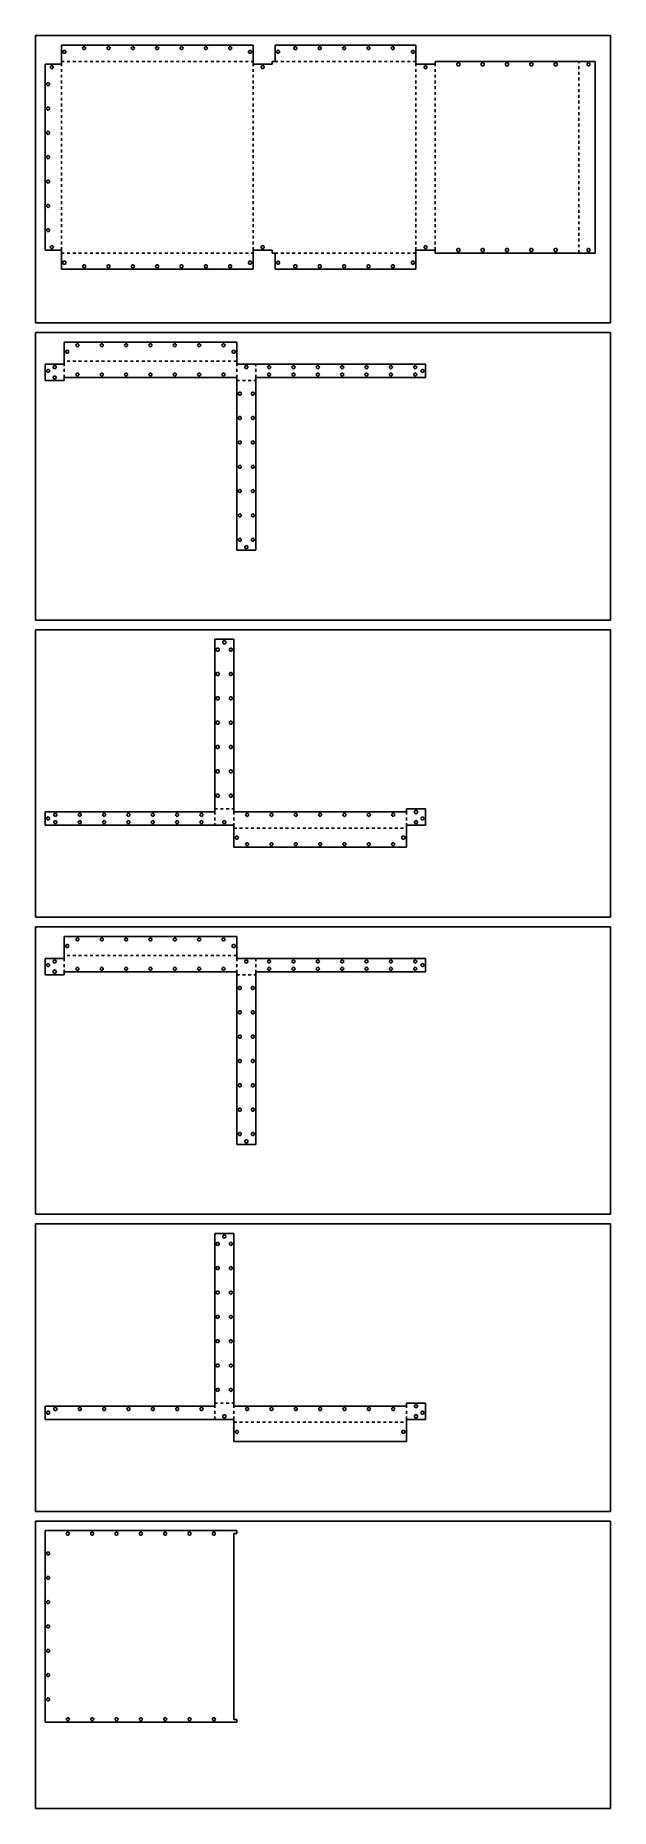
# Model space of a CAD drawing. Header units: metres. Extents: x 0 to 600, y -1550 to 300.
import ezdxf

# ---------------------------------------------------------------- set-up
doc = ezdxf.new("R2010")
doc.units = ezdxf.units.M

msp = doc.modelspace()

# ---------------------------------------------------------------- linework, layer by layer
at = {"layer": '1'}
for p, q in [((27, 270), (27, 290)), ((27, 290), (227, 290)), ((28.5875, 283), (28.708341, 283.60751)), ((28.708341, 282.39249), (28.5875, 283)), ((28.708341, 283.60751), (29.052468, 284.122532)), ((29.052468, 281.877468), (28.708341, 282.39249)), ((29.052468, 284.122532), (29.56749, 284.466659)), ((29.56749, 281.533341), (29.052468, 281.877468)), ((29.56749, 284.466659), (30.175, 284.5875)), ((30.175, 281.4125), (29.56749, 281.533341)), ((30.175, 284.5875), (30.78251, 284.466659)), ((30.78251, 281.533341), (30.175, 281.4125)), ((30.78251, 284.466659), (31.297532, 284.122532)), ((31.297532, 281.877468), (30.78251, 281.533341)), ((31.297532, 284.122532), (31.641659, 283.60751)), ((31.641659, 282.39249), (31.297532, 281.877468)), ((31.641659, 283.60751), (31.7625, 283)), ((31.7625, 283), (31.641659, 282.39249)), ((49.2125, 286.825), (49.333341, 287.43251)), ((49.333341, 286.21749), (49.2125, 286.825)), ((49.333341, 287.43251), (49.677468, 287.947532)), ((49.677468, 285.702468), (49.333341, 286.21749)), ((49.677468, 287.947532), (50.19249, 288.291659)), ((50.19249, 285.358341), (49.677468, 285.702468)), ((50.19249, 288.291659), (50.8, 288.4125)), ((50.8, 285.2375), (50.19249, 285.358341)), ((50.8, 288.4125), (51.40751, 288.291659)), ((51.40751, 285.358341), (50.8, 285.2375)), ((51.40751, 288.291659), (51.922532, 287.947532)), ((51.922532, 285.702468), (51.40751, 285.358341)), ((51.922532, 287.947532), (52.266659, 287.43251)), ((52.266659, 286.21749), (51.922532, 285.702468)), ((52.266659, 287.43251), (52.3875, 286.825)), ((52.3875, 286.825), (52.266659, 286.21749)), ((74.6125, 286.825), (74.733341, 287.43251)), ((74.733341, 286.21749), (74.6125, 286.825)), ((74.733341, 287.43251), (75.077468, 287.947532)), ((75.077468, 285.702468), (74.733341, 286.21749)), ((75.077468, 287.947532), (75.59249, 288.291659)), ((75.59249, 285.358341), (75.077468, 285.702468)), ((75.59249, 288.291659), (76.2, 288.4125)), ((76.2, 285.2375), (75.59249, 285.358341)), ((76.2, 288.4125), (76.80751, 288.291659)), ((76.80751, 285.358341), (76.2, 285.2375)), ((76.80751, 288.291659), (77.322532, 287.947532)), ((77.322532, 285.702468), (76.80751, 285.358341)), ((77.322532, 287.947532), (77.666659, 287.43251)), ((77.666659, 286.21749), (77.322532, 285.702468)), ((77.666659, 287.43251), (77.7875, 286.825)), ((77.7875, 286.825), (77.666659, 286.21749)), ((100.0125, 286.825), (100.133341, 287.43251)), ((100.133341, 286.21749), (100.0125, 286.825)), ((100.133341, 287.43251), (100.477468, 287.947532)), ((100.477468, 285.702468), (100.133341, 286.21749)), ((100.477468, 287.947532), (100.99249, 288.291659)), ((100.99249, 285.358341), (100.477468, 285.702468)), ((100.99249, 288.291659), (101.6, 288.4125)), ((101.6, 285.2375), (100.99249, 285.358341)), ((101.6, 288.4125), (102.20751, 288.291659)), ((102.20751, 285.358341), (101.6, 285.2375)), ((102.20751, 288.291659), (102.722532, 287.947532)), ((102.722532, 285.702468), (102.20751, 285.358341)), ((102.722532, 287.947532), (103.066659, 287.43251)), ((103.066659, 286.21749), (102.722532, 285.702468)), ((103.066659, 287.43251), (103.1875, 286.825)), ((103.1875, 286.825), (103.066659, 286.21749)), ((125.4125, 286.825), (125.533341, 287.43251)), ((125.533341, 286.21749), (125.4125, 286.825)), ((125.533341, 287.43251), (125.877468, 287.947532)), ((125.877468, 285.702468), (125.533341, 286.21749)), ((125.877468, 287.947532), (126.39249, 288.291659)), ((126.39249, 285.358341), (125.877468, 285.702468)), ((126.39249, 288.291659), (127, 288.4125)), ((127, 285.2375), (126.39249, 285.358341)), ((127, 288.4125), (127.60751, 288.291659)), ((127.60751, 285.358341), (127, 285.2375)), ((127.60751, 288.291659), (128.122532, 287.947532)), ((128.122532, 285.702468), (127.60751, 285.358341)), ((128.122532, 287.947532), (128.466659, 287.43251)), ((128.466659, 286.21749), (128.122532, 285.702468)), ((128.466659, 287.43251), (128.5875, 286.825)), ((128.5875, 286.825), (128.466659, 286.21749)), ((150.8125, 286.825), (150.933341, 287.43251)), ((150.933341, 286.21749), (150.8125, 286.825)), ((150.933341, 287.43251), (151.277468, 287.947532)), ((151.277468, 285.702468), (150.933341, 286.21749)), ((151.277468, 287.947532), (151.79249, 288.291659)), ((151.79249, 285.358341), (151.277468, 285.702468)), ((151.79249, 288.291659), (152.4, 288.4125)), ((152.4, 285.2375), (151.79249, 285.358341)), ((152.4, 288.4125), (153.00751, 288.291659)), ((153.00751, 285.358341), (152.4, 285.2375)), ((153.00751, 288.291659), (153.522532, 287.947532)), ((153.522532, 285.702468), (153.00751, 285.358341)), ((153.522532, 287.947532), (153.866659, 287.43251)), ((153.866659, 286.21749), (153.522532, 285.702468)), ((153.866659, 287.43251), (153.9875, 286.825)), ((153.9875, 286.825), (153.866659, 286.21749)), ((176.2125, 286.825), (176.333341, 287.43251)), ((176.333341, 286.21749), (176.2125, 286.825)), ((176.333341, 287.43251), (176.677468, 287.947532)), ((176.677468, 285.702468), (176.333341, 286.21749)), ((176.677468, 287.947532), (177.19249, 288.291659)), ((177.19249, 285.358341), (176.677468, 285.702468)), ((177.19249, 288.291659), (177.8, 288.4125)), ((177.8, 285.2375), (177.19249, 285.358341)), ((177.8, 288.4125), (178.40751, 288.291659)), ((178.40751, 285.358341), (177.8, 285.2375)), ((178.40751, 288.291659), (178.922532, 287.947532)), ((178.922532, 285.702468), (178.40751, 285.358341)), ((178.922532, 287.947532), (179.266659, 287.43251)), ((179.266659, 286.21749), (178.922532, 285.702468)), ((179.266659, 287.43251), (179.3875, 286.825)), ((179.3875, 286.825), (179.266659, 286.21749)), ((201.6125, 286.825), (201.733341, 287.43251)), ((201.733341, 286.21749), (201.6125, 286.825)), ((201.733341, 287.43251), (202.077468, 287.947532)), ((202.077468, 285.702468), (201.733341, 286.21749)), ((202.077468, 287.947532), (202.59249, 288.291659)), ((202.59249, 285.358341), (202.077468, 285.702468)), ((202.59249, 288.291659), (203.2, 288.4125)), ((203.2, 285.2375), (202.59249, 285.358341)), ((203.2, 288.4125), (203.80751, 288.291659)), ((203.80751, 285.358341), (203.2, 285.2375)), ((203.80751, 288.291659), (204.322532, 287.947532)), ((204.322532, 285.702468), (203.80751, 285.358341)), ((204.322532, 287.947532), (204.666659, 287.43251)), ((204.666659, 286.21749), (204.322532, 285.702468)), ((204.666659, 287.43251), (204.7875, 286.825)), ((204.7875, 286.825), (204.666659, 286.21749)), ((222.2375, 283), (222.358341, 283.60751)), ((222.358341, 282.39249), (222.2375, 283)), ((222.358341, 283.60751), (222.702468, 284.122532)), ((222.702468, 281.877468), (222.358341, 282.39249)), ((222.702468, 284.122532), (223.21749, 284.466659)), ((223.21749, 281.533341), (222.702468, 281.877468)), ((223.21749, 284.466659), (223.825, 284.5875)), ((223.825, 281.4125), (223.21749, 281.533341)), ((223.825, 284.5875), (224.43251, 284.466659)), ((224.43251, 281.533341), (223.825, 281.4125)), ((224.43251, 284.466659), (224.947532, 284.122532)), ((224.947532, 281.877468), (224.43251, 281.533341)), ((224.947532, 284.122532), (225.291659, 283.60751)), ((225.291659, 282.39249), (224.947532, 281.877468)), ((225.291659, 283.60751), (225.4125, 283)), ((225.4125, 283), (225.291659, 282.39249)), ((227, 290), (227, 270)), ((250, 273), (250, 290)), ((250, 290), (397, 290)), ((251.5875, 283), (251.708341, 283.60751)), ((251.708341, 282.39249), (251.5875, 283)), ((251.708341, 283.60751), (252.052468, 284.122532)), ((252.052468, 281.877468), (251.708341, 282.39249)), ((252.052468, 284.122532), (252.56749, 284.466659)), ((252.56749, 281.533341), (252.052468, 281.877468)), ((252.56749, 284.466659), (253.175, 284.5875)), ((253.175, 281.4125), (252.56749, 281.533341)), ((253.175, 284.5875), (253.78251, 284.466659)), ((253.78251, 281.533341), (253.175, 281.4125)), ((253.78251, 284.466659), (254.297532, 284.122532)), ((254.297532, 281.877468), (253.78251, 281.533341)), ((254.297532, 284.122532), (254.641659, 283.60751)), ((254.641659, 282.39249), (254.297532, 281.877468)), ((254.641659, 283.60751), (254.7625, 283)), ((254.7625, 283), (254.641659, 282.39249)), ((269.6125, 286.825), (269.733341, 287.43251)), ((269.733341, 286.21749), (269.6125, 286.825)), ((269.733341, 287.43251), (270.077468, 287.947532)), ((270.077468, 285.702468), (269.733341, 286.21749)), ((270.077468, 287.947532), (270.59249, 288.291659)), ((270.59249, 285.358341), (270.077468, 285.702468)), ((270.59249, 288.291659), (271.2, 288.4125)), ((271.2, 285.2375), (270.59249, 285.358341)), ((271.2, 288.4125), (271.80751, 288.291659)), ((271.80751, 285.358341), (271.2, 285.2375)), ((271.80751, 288.291659), (272.322532, 287.947532)), ((272.322532, 285.702468), (271.80751, 285.358341)), ((272.322532, 287.947532), (272.666659, 287.43251)), ((272.666659, 286.21749), (272.322532, 285.702468)), ((272.666659, 287.43251), (272.7875, 286.825)), ((272.7875, 286.825), (272.666659, 286.21749)), ((295.0125, 286.825), (295.133341, 287.43251)), ((295.133341, 286.21749), (295.0125, 286.825)), ((295.133341, 287.43251), (295.477468, 287.947532)), ((295.477468, 285.702468), (295.133341, 286.21749)), ((295.477468, 287.947532), (295.99249, 288.291659)), ((295.99249, 285.358341), (295.477468, 285.702468)), ((295.99249, 288.291659), (296.6, 288.4125)), ((296.6, 285.2375), (295.99249, 285.358341)), ((296.6, 288.4125), (297.20751, 288.291659)), ((297.20751, 285.358341), (296.6, 285.2375)), ((297.20751, 288.291659), (297.722532, 287.947532)), ((297.722532, 285.702468), (297.20751, 285.358341)), ((297.722532, 287.947532), (298.066659, 287.43251)), ((298.066659, 286.21749), (297.722532, 285.702468)), ((298.066659, 287.43251), (298.1875, 286.825)), ((298.1875, 286.825), (298.066659, 286.21749)), ((320.4125, 286.825), (320.533341, 287.43251)), ((320.533341, 286.21749), (320.4125, 286.825)), ((320.533341, 287.43251), (320.877468, 287.947532)), ((320.877468, 285.702468), (320.533341, 286.21749)), ((320.877468, 287.947532), (321.39249, 288.291659)), ((321.39249, 285.358341), (320.877468, 285.702468)), ((321.39249, 288.291659), (322, 288.4125)), ((322, 285.2375), (321.39249, 285.358341)), ((322, 288.4125), (322.60751, 288.291659)), ((322.60751, 285.358341), (322, 285.2375)), ((322.60751, 288.291659), (323.122532, 287.947532)), ((323.122532, 285.702468), (322.60751, 285.358341)), ((323.122532, 287.947532), (323.466659, 287.43251)), ((323.466659, 286.21749), (323.122532, 285.702468)), ((323.466659, 287.43251), (323.5875, 286.825)), ((323.5875, 286.825), (323.466659, 286.21749)), ((345.8125, 286.825), (345.933341, 287.43251)), ((345.933341, 286.21749), (345.8125, 286.825)), ((345.933341, 287.43251), (346.277468, 287.947532)), ((346.277468, 285.702468), (345.933341, 286.21749)), ((346.277468, 287.947532), (346.79249, 288.291659)), ((346.79249, 285.358341), (346.277468, 285.702468)), ((346.79249, 288.291659), (347.4, 288.4125)), ((347.4, 285.2375), (346.79249, 285.358341)), ((347.4, 288.4125), (348.00751, 288.291659)), ((348.00751, 285.358341), (347.4, 285.2375)), ((348.00751, 288.291659), (348.522532, 287.947532)), ((348.522532, 285.702468), (348.00751, 285.358341)), ((348.522532, 287.947532), (348.866659, 287.43251)), ((348.866659, 286.21749), (348.522532, 285.702468)), ((348.866659, 287.43251), (348.9875, 286.825)), ((348.9875, 286.825), (348.866659, 286.21749)), ((371.2125, 286.825), (371.333341, 287.43251)), ((371.333341, 286.21749), (371.2125, 286.825)), ((371.333341, 287.43251), (371.677468, 287.947532)), ((371.677468, 285.702468), (371.333341, 286.21749)), ((371.677468, 287.947532), (372.19249, 288.291659)), ((372.19249, 285.358341), (371.677468, 285.702468)), ((372.19249, 288.291659), (372.8, 288.4125)), ((372.8, 285.2375), (372.19249, 285.358341)), ((372.8, 288.4125), (373.40751, 288.291659)), ((373.40751, 285.358341), (372.8, 285.2375)), ((373.40751, 288.291659), (373.922532, 287.947532)), ((373.922532, 285.702468), (373.40751, 285.358341)), ((373.922532, 287.947532), (374.266659, 287.43251)), ((374.266659, 286.21749), (373.922532, 285.702468)), ((374.266659, 287.43251), (374.3875, 286.825)), ((374.3875, 286.825), (374.266659, 286.21749)), ((392.2375, 283), (392.358341, 283.60751)), ((392.358341, 282.39249), (392.2375, 283)), ((392.358341, 283.60751), (392.702468, 284.122532)), ((392.702468, 281.877468), (392.358341, 282.39249)), ((392.702468, 284.122532), (393.21749, 284.466659)), ((393.21749, 281.533341), (392.702468, 281.877468)), ((393.21749, 284.466659), (393.825, 284.5875)), ((393.825, 281.4125), (393.21749, 281.533341)), ((393.825, 284.5875), (394.43251, 284.466659)), ((394.43251, 281.533341), (393.825, 281.4125)), ((394.43251, 284.466659), (394.947532, 284.122532)), ((394.947532, 281.877468), (394.43251, 281.533341)), ((394.947532, 284.122532), (395.291659, 283.60751)), ((395.291659, 282.39249), (394.947532, 281.877468)), ((395.291659, 283.60751), (395.4125, 283)), ((395.4125, 283), (395.291659, 282.39249)), ((397, 290), (397, 270)), ((10, 76), (10, 270)), ((10, 270), (27, 270)), ((15.4125, 266.825), (15.533341, 267.43251)), ((15.533341, 266.21749), (15.4125, 266.825)), ((15.533341, 267.43251), (15.877468, 267.947532)), ((15.877468, 265.702468), (15.533341, 266.21749)), ((15.877468, 267.947532), (16.39249, 268.291659)), ((16.39249, 265.358341), (15.877468, 265.702468)), ((16.39249, 268.291659), (17, 268.4125)), ((17, 265.2375), (16.39249, 265.358341)), ((17, 268.4125), (17.60751, 268.291659)), ((17.60751, 265.358341), (17, 265.2375)), ((17.60751, 268.291659), (18.122532, 267.947532)), ((18.122532, 265.702468), (17.60751, 265.358341)), ((18.122532, 267.947532), (18.466659, 267.43251)), ((18.466659, 266.21749), (18.122532, 265.702468)), ((18.466659, 267.43251), (18.5875, 266.825)), ((18.5875, 266.825), (18.466659, 266.21749)), ((227, 270), (247.00001, 270)), ((235.4125, 266.825), (235.533341, 267.43251)), ((235.533341, 266.21749), (235.4125, 266.825)), ((235.533341, 267.43251), (235.877468, 267.947532)), ((235.877468, 265.702468), (235.533341, 266.21749)), ((235.877468, 267.947532), (236.39249, 268.291659)), ((236.39249, 265.358341), (235.877468, 265.702468)), ((236.39249, 268.291659), (237, 268.4125)), ((237, 265.2375), (236.39249, 265.358341)), ((237, 268.4125), (237.60751, 268.291659)), ((237.60751, 265.358341), (237, 265.2375)), ((237.60751, 268.291659), (238.122532, 267.947532)), ((238.122532, 265.702468), (237.60751, 265.358341)), ((238.122532, 267.947532), (238.466659, 267.43251)), ((238.466659, 266.21749), (238.122532, 265.702468)), ((238.466659, 267.43251), (238.5875, 266.825)), ((238.5875, 266.825), (238.466659, 266.21749)), ((247.00001, 270), (247.00001, 273)), ((247.00001, 273), (250, 273)), ((397, 270), (417, 270)), ((405.4125, 266.825), (405.533341, 267.43251)), ((405.533341, 266.21749), (405.4125, 266.825)), ((405.533341, 267.43251), (405.877468, 267.947532)), ((405.877468, 265.702468), (405.533341, 266.21749)), ((405.877468, 267.947532), (406.39249, 268.291659)), ((406.39249, 265.358341), (405.877468, 265.702468)), ((406.39249, 268.291659), (407, 268.4125)), ((407, 265.2375), (406.39249, 265.358341)), ((407, 268.4125), (407.60751, 268.291659)), ((407.60751, 265.358341), (407, 265.2375)), ((407.60751, 268.291659), (408.122532, 267.947532)), ((408.122532, 265.702468), (407.60751, 265.358341)), ((408.122532, 267.947532), (408.466659, 267.43251)), ((408.466659, 266.21749), (408.122532, 265.702468)), ((408.466659, 267.43251), (408.5875, 266.825)), ((408.5875, 266.825), (408.466659, 266.21749)), ((417, 270), (417, 273)), ((417, 273), (584, 273)), ((439.6125, 269.825), (439.733341, 270.43251)), ((439.733341, 269.21749), (439.6125, 269.825)), ((439.733341, 270.43251), (440.077468, 270.947532)), ((440.077468, 268.702468), (439.733341, 269.21749)), ((440.077468, 270.947532), (440.59249, 271.291659)), ((440.59249, 268.358341), (440.077468, 268.702468)), ((440.59249, 271.291659), (441.2, 271.4125)), ((441.2, 268.2375), (440.59249, 268.358341)), ((441.2, 271.4125), (441.80751, 271.291659)), ((441.80751, 268.358341), (441.2, 268.2375)), ((441.80751, 271.291659), (442.322532, 270.947532)), ((442.322532, 268.702468), (441.80751, 268.358341)), ((442.322532, 270.947532), (442.666659, 270.43251)), ((442.666659, 269.21749), (442.322532, 268.702468)), ((442.666659, 270.43251), (442.7875, 269.825)), ((442.7875, 269.825), (442.666659, 269.21749)), ((465.0125, 269.825), (465.133341, 270.43251)), ((465.133341, 269.21749), (465.0125, 269.825)), ((465.133341, 270.43251), (465.477468, 270.947532)), ((465.477468, 268.702468), (465.133341, 269.21749)), ((465.477468, 270.947532), (465.99249, 271.291659)), ((465.99249, 268.358341), (465.477468, 268.702468)), ((465.99249, 271.291659), (466.6, 271.4125)), ((466.6, 268.2375), (465.99249, 268.358341)), ((466.6, 271.4125), (467.20751, 271.291659)), ((467.20751, 268.358341), (466.6, 268.2375)), ((467.20751, 271.291659), (467.722532, 270.947532)), ((467.722532, 268.702468), (467.20751, 268.358341)), ((467.722532, 270.947532), (468.066659, 270.43251)), ((468.066659, 269.21749), (467.722532, 268.702468)), ((468.066659, 270.43251), (468.1875, 269.825)), ((468.1875, 269.825), (468.066659, 269.21749)), ((490.4125, 269.825), (490.533341, 270.43251)), ((490.533341, 269.21749), (490.4125, 269.825)), ((490.533341, 270.43251), (490.877468, 270.947532)), ((490.877468, 268.702468), (490.533341, 269.21749)), ((490.877468, 270.947532), (491.39249, 271.291659)), ((491.39249, 268.358341), (490.877468, 268.702468)), ((491.39249, 271.291659), (492, 271.4125)), ((492, 268.2375), (491.39249, 268.358341)), ((492, 271.4125), (492.60751, 271.291659)), ((492.60751, 268.358341), (492, 268.2375)), ((492.60751, 271.291659), (493.122532, 270.947532)), ((493.122532, 268.702468), (492.60751, 268.358341)), ((493.122532, 270.947532), (493.466659, 270.43251)), ((493.466659, 269.21749), (493.122532, 268.702468)), ((493.466659, 270.43251), (493.5875, 269.825)), ((493.5875, 269.825), (493.466659, 269.21749)), ((515.8125, 269.825), (515.933341, 270.43251)), ((515.933341, 269.21749), (515.8125, 269.825)), ((515.933341, 270.43251), (516.277468, 270.947532)), ((516.277468, 268.702468), (515.933341, 269.21749)), ((516.277468, 270.947532), (516.79249, 271.291659)), ((516.79249, 268.358341), (516.277468, 268.702468)), ((516.79249, 271.291659), (517.4, 271.4125)), ((517.4, 268.2375), (516.79249, 268.358341)), ((517.4, 271.4125), (518.00751, 271.291659)), ((518.00751, 268.358341), (517.4, 268.2375)), ((518.00751, 271.291659), (518.522532, 270.947532)), ((518.522532, 268.702468), (518.00751, 268.358341)), ((518.522532, 270.947532), (518.866659, 270.43251)), ((518.866659, 269.21749), (518.522532, 268.702468)), ((518.866659, 270.43251), (518.9875, 269.825)), ((518.9875, 269.825), (518.866659, 269.21749)), ((541.2125, 269.825), (541.333341, 270.43251)), ((541.333341, 269.21749), (541.2125, 269.825)), ((541.333341, 270.43251), (541.677468, 270.947532)), ((541.677468, 268.702468), (541.333341, 269.21749)), ((541.677468, 270.947532), (542.19249, 271.291659)), ((542.19249, 268.358341), (541.677468, 268.702468)), ((542.19249, 271.291659), (542.8, 271.4125)), ((542.8, 268.2375), (542.19249, 268.358341)), ((542.8, 271.4125), (543.40751, 271.291659)), ((543.40751, 268.358341), (542.8, 268.2375)), ((543.40751, 271.291659), (543.922532, 270.947532)), ((543.922532, 268.702468), (543.40751, 268.358341)), ((543.922532, 270.947532), (544.266659, 270.43251)), ((544.266659, 269.21749), (543.922532, 268.702468)), ((544.266659, 270.43251), (544.3875, 269.825)), ((544.3875, 269.825), (544.266659, 269.21749)), ((575.4125, 269.825), (575.533341, 270.43251)), ((575.533341, 269.21749), (575.4125, 269.825)), ((575.533341, 270.43251), (575.877468, 270.947532)), ((575.877468, 268.702468), (575.533341, 269.21749)), ((575.877468, 270.947532), (576.39249, 271.291659)), ((576.39249, 268.358341), (575.877468, 268.702468)), ((576.39249, 271.291659), (577, 271.4125)), ((577, 268.2375), (576.39249, 268.358341)), ((577, 271.4125), (577.60751, 271.291659)), ((577.60751, 268.358341), (577, 268.2375)), ((577.60751, 271.291659), (578.122532, 270.947532)), ((578.122532, 268.702468), (577.60751, 268.358341)), ((578.122532, 270.947532), (578.466659, 270.43251)), ((578.466659, 269.21749), (578.122532, 268.702468)), ((578.466659, 270.43251), (578.5875, 269.825)), ((578.5875, 269.825), (578.466659, 269.21749)), ((584, 273), (584, 73)), ((11.5875, 249.2), (11.708341, 249.80751)), ((11.708341, 248.59249), (11.5875, 249.2)), ((11.708341, 249.80751), (12.052468, 250.322532)), ((12.052468, 248.077468), (11.708341, 248.59249)), ((12.052468, 250.322532), (12.56749, 250.666659)), ((12.56749, 247.733341), (12.052468, 248.077468)), ((12.56749, 250.666659), (13.175, 250.7875)), ((13.175, 247.6125), (12.56749, 247.733341)), ((13.175, 250.7875), (13.78251, 250.666659)), ((13.78251, 247.733341), (13.175, 247.6125)), ((13.78251, 250.666659), (14.297532, 250.322532)), ((14.297532, 248.077468), (13.78251, 247.733341)), ((14.297532, 250.322532), (14.641659, 249.80751)), ((14.641659, 248.59249), (14.297532, 248.077468)), ((14.641659, 249.80751), (14.7625, 249.2)), ((14.7625, 249.2), (14.641659, 248.59249)), ((11.5875, 223.8), (11.708341, 224.40751)), ((11.708341, 223.19249), (11.5875, 223.8)), ((11.708341, 224.40751), (12.052468, 224.922532)), ((12.052468, 222.677468), (11.708341, 223.19249)), ((12.052468, 224.922532), (12.56749, 225.266659)), ((12.56749, 222.333341), (12.052468, 222.677468)), ((12.56749, 225.266659), (13.175, 225.3875)), ((13.175, 222.2125), (12.56749, 222.333341)), ((13.175, 225.3875), (13.78251, 225.266659)), ((13.78251, 222.333341), (13.175, 222.2125)), ((13.78251, 225.266659), (14.297532, 224.922532)), ((14.297532, 222.677468), (13.78251, 222.333341)), ((14.297532, 224.922532), (14.641659, 224.40751)), ((14.641659, 223.19249), (14.297532, 222.677468)), ((14.641659, 224.40751), (14.7625, 223.8)), ((14.7625, 223.8), (14.641659, 223.19249)), ((11.5875, 198.4), (11.708341, 199.00751)), ((11.708341, 197.79249), (11.5875, 198.4)), ((11.708341, 199.00751), (12.052468, 199.522532)), ((12.052468, 197.277468), (11.708341, 197.79249)), ((12.052468, 199.522532), (12.56749, 199.866659)), ((12.56749, 196.933341), (12.052468, 197.277468)), ((12.56749, 199.866659), (13.175, 199.9875)), ((13.175, 196.8125), (12.56749, 196.933341)), ((13.175, 199.9875), (13.78251, 199.866659)), ((13.78251, 196.933341), (13.175, 196.8125)), ((13.78251, 199.866659), (14.297532, 199.522532)), ((14.297532, 197.277468), (13.78251, 196.933341)), ((14.297532, 199.522532), (14.641659, 199.00751)), ((14.641659, 197.79249), (14.297532, 197.277468)), ((14.641659, 199.00751), (14.7625, 198.4)), ((14.7625, 198.4), (14.641659, 197.79249)), ((11.5875, 173), (11.708341, 173.60751)), ((11.708341, 172.39249), (11.5875, 173)), ((11.708341, 173.60751), (12.052468, 174.122532)), ((12.052468, 171.877468), (11.708341, 172.39249)), ((12.052468, 174.122532), (12.56749, 174.466659)), ((12.56749, 171.533341), (12.052468, 171.877468)), ((12.56749, 174.466659), (13.175, 174.5875)), ((13.175, 171.4125), (12.56749, 171.533341)), ((13.175, 174.5875), (13.78251, 174.466659)), ((13.78251, 171.533341), (13.175, 171.4125)), ((13.78251, 174.466659), (14.297532, 174.122532)), ((14.297532, 171.877468), (13.78251, 171.533341)), ((14.297532, 174.122532), (14.641659, 173.60751)), ((14.641659, 172.39249), (14.297532, 171.877468)), ((14.641659, 173.60751), (14.7625, 173)), ((14.7625, 173), (14.641659, 172.39249)), ((11.5875, 147.6), (11.708341, 148.20751)), ((11.708341, 148.20751), (12.052468, 148.722532)), ((12.052468, 148.722532), (12.56749, 149.066659)), ((12.56749, 149.066659), (13.175, 149.1875)), ((13.175, 149.1875), (13.78251, 149.066659)), ((13.78251, 149.066659), (14.297532, 148.722532)), ((14.297532, 148.722532), (14.641659, 148.20751)), ((14.641659, 148.20751), (14.7625, 147.6)), ((11.708341, 146.99249), (11.5875, 147.6)), ((12.052468, 146.477468), (11.708341, 146.99249)), ((12.56749, 146.133341), (12.052468, 146.477468)), ((13.175, 146.0125), (12.56749, 146.133341)), ((13.78251, 146.133341), (13.175, 146.0125)), ((14.297532, 146.477468), (13.78251, 146.133341)), ((14.641659, 146.99249), (14.297532, 146.477468)), ((14.7625, 147.6), (14.641659, 146.99249)), ((11.5875, 122.2), (11.708341, 122.80751)), ((11.708341, 121.59249), (11.5875, 122.2)), ((11.708341, 122.80751), (12.052468, 123.322532)), ((12.052468, 121.077468), (11.708341, 121.59249)), ((12.052468, 123.322532), (12.56749, 123.666659)), ((12.56749, 120.733341), (12.052468, 121.077468)), ((12.56749, 123.666659), (13.175, 123.7875)), ((13.175, 120.6125), (12.56749, 120.733341)), ((13.175, 123.7875), (13.78251, 123.666659)), ((13.78251, 120.733341), (13.175, 120.6125)), ((13.78251, 123.666659), (14.297532, 123.322532)), ((14.297532, 121.077468), (13.78251, 120.733341)), ((14.297532, 123.322532), (14.641659, 122.80751)), ((14.641659, 121.59249), (14.297532, 121.077468)), ((14.641659, 122.80751), (14.7625, 122.2)), ((14.7625, 122.2), (14.641659, 121.59249)), ((11.5875, 96.8), (11.708341, 97.40751)), ((11.708341, 96.19249), (11.5875, 96.8)), ((11.708341, 97.40751), (12.052468, 97.922532)), ((12.052468, 95.677468), (11.708341, 96.19249)), ((12.052468, 97.922532), (12.56749, 98.266659)), ((12.56749, 95.333341), (12.052468, 95.677468)), ((12.56749, 98.266659), (13.175, 98.3875)), ((13.175, 95.2125), (12.56749, 95.333341)), ((13.175, 98.3875), (13.78251, 98.266659)), ((13.78251, 95.333341), (13.175, 95.2125)), ((13.78251, 98.266659), (14.297532, 97.922532)), ((14.297532, 95.677468), (13.78251, 95.333341)), ((14.297532, 97.922532), (14.641659, 97.40751)), ((14.641659, 96.19249), (14.297532, 95.677468)), ((14.641659, 97.40751), (14.7625, 96.8)), ((14.7625, 96.8), (14.641659, 96.19249)), ((27, 76), (10, 76)), ((15.4125, 79.175), (15.533341, 79.78251)), ((15.533341, 78.56749), (15.4125, 79.175)), ((15.533341, 79.78251), (15.877468, 80.297532)), ((15.877468, 78.052468), (15.533341, 78.56749)), ((15.877468, 80.297532), (16.39249, 80.641659)), ((16.39249, 77.708341), (15.877468, 78.052468)), ((16.39249, 80.641659), (17, 80.7625)), ((17, 77.5875), (16.39249, 77.708341)), ((17, 80.7625), (17.60751, 80.641659)), ((17.60751, 77.708341), (17, 77.5875)), ((17.60751, 80.641659), (18.122532, 80.297532)), ((18.122532, 78.052468), (17.60751, 77.708341)), ((18.122532, 80.297532), (18.466659, 79.78251)), ((18.466659, 78.56749), (18.122532, 78.052468)), ((18.466659, 79.78251), (18.5875, 79.175)), ((18.5875, 79.175), (18.466659, 78.56749)), ((27, 56), (27, 76)), ((247.00001, 76), (227, 76)), ((227, 76), (227, 56)), ((235.4125, 79.175), (235.533341, 79.78251)), ((235.533341, 78.56749), (235.4125, 79.175)), ((235.533341, 79.78251), (235.877468, 80.297532)), ((235.877468, 78.052468), (235.533341, 78.56749)), ((235.877468, 80.297532), (236.39249, 80.641659)), ((236.39249, 77.708341), (235.877468, 78.052468)), ((236.39249, 80.641659), (237, 80.7625)), ((237, 77.5875), (236.39249, 77.708341)), ((237, 80.7625), (237.60751, 80.641659)), ((237.60751, 77.708341), (237, 77.5875)), ((237.60751, 80.641659), (238.122532, 80.297532)), ((238.122532, 78.052468), (237.60751, 77.708341)), ((238.122532, 80.297532), (238.466659, 79.78251)), ((238.466659, 78.56749), (238.122532, 78.052468)), ((238.466659, 79.78251), (238.5875, 79.175)), ((238.5875, 79.175), (238.466659, 78.56749)), ((247.00001, 73), (247.00001, 76)), ((417, 76), (397, 76)), ((397, 76), (397, 56)), ((405.4125, 79.175), (405.533341, 79.78251)), ((405.533341, 78.56749), (405.4125, 79.175)), ((405.533341, 79.78251), (405.877468, 80.297532)), ((405.877468, 78.052468), (405.533341, 78.56749)), ((405.877468, 80.297532), (406.39249, 80.641659)), ((406.39249, 77.708341), (405.877468, 78.052468)), ((406.39249, 80.641659), (407, 80.7625)), ((407, 77.5875), (406.39249, 77.708341)), ((407, 80.7625), (407.60751, 80.641659)), ((407.60751, 77.708341), (407, 77.5875)), ((407.60751, 80.641659), (408.122532, 80.297532)), ((408.122532, 78.052468), (407.60751, 77.708341)), ((408.122532, 80.297532), (408.466659, 79.78251)), ((408.466659, 78.56749), (408.122532, 78.052468)), ((408.466659, 79.78251), (408.5875, 79.175)), ((408.5875, 79.175), (408.466659, 78.56749)), ((417, 73), (417, 76)), ((439.6125, 76.175), (439.733341, 76.78251)), ((439.733341, 75.56749), (439.6125, 76.175)), ((439.733341, 76.78251), (440.077468, 77.297532)), ((440.077468, 75.052468), (439.733341, 75.56749)), ((440.077468, 77.297532), (440.59249, 77.641659)), ((440.59249, 74.708341), (440.077468, 75.052468)), ((440.59249, 77.641659), (441.2, 77.7625)), ((441.2, 74.5875), (440.59249, 74.708341)), ((441.2, 77.7625), (441.80751, 77.641659)), ((441.80751, 74.708341), (441.2, 74.5875)), ((441.80751, 77.641659), (442.322532, 77.297532)), ((442.322532, 75.052468), (441.80751, 74.708341)), ((442.322532, 77.297532), (442.666659, 76.78251)), ((442.666659, 75.56749), (442.322532, 75.052468)), ((442.666659, 76.78251), (442.7875, 76.175)), ((442.7875, 76.175), (442.666659, 75.56749)), ((465.0125, 76.175), (465.133341, 76.78251)), ((465.133341, 75.56749), (465.0125, 76.175)), ((465.133341, 76.78251), (465.477468, 77.297532)), ((465.477468, 75.052468), (465.133341, 75.56749)), ((465.477468, 77.297532), (465.99249, 77.641659)), ((465.99249, 74.708341), (465.477468, 75.052468)), ((465.99249, 77.641659), (466.6, 77.7625)), ((466.6, 74.5875), (465.99249, 74.708341)), ((466.6, 77.7625), (467.20751, 77.641659)), ((467.20751, 74.708341), (466.6, 74.5875)), ((467.20751, 77.641659), (467.722532, 77.297532)), ((467.722532, 75.052468), (467.20751, 74.708341)), ((467.722532, 77.297532), (468.066659, 76.78251)), ((468.066659, 75.56749), (467.722532, 75.052468)), ((468.066659, 76.78251), (468.1875, 76.175)), ((468.1875, 76.175), (468.066659, 75.56749)), ((490.4125, 76.175), (490.533341, 76.78251)), ((490.533341, 75.56749), (490.4125, 76.175)), ((490.533341, 76.78251), (490.877468, 77.297532)), ((490.877468, 75.052468), (490.533341, 75.56749)), ((490.877468, 77.297532), (491.39249, 77.641659)), ((491.39249, 74.708341), (490.877468, 75.052468)), ((491.39249, 77.641659), (492, 77.7625)), ((492, 74.5875), (491.39249, 74.708341)), ((492, 77.7625), (492.60751, 77.641659)), ((492.60751, 74.708341), (492, 74.5875)), ((492.60751, 77.641659), (493.122532, 77.297532)), ((493.122532, 75.052468), (492.60751, 74.708341)), ((493.122532, 77.297532), (493.466659, 76.78251)), ((493.466659, 75.56749), (493.122532, 75.052468)), ((493.466659, 76.78251), (493.5875, 76.175)), ((493.5875, 76.175), (493.466659, 75.56749)), ((515.8125, 76.175), (515.933341, 76.78251)), ((515.933341, 75.56749), (515.8125, 76.175)), ((515.933341, 76.78251), (516.277468, 77.297532)), ((516.277468, 75.052468), (515.933341, 75.56749)), ((516.277468, 77.297532), (516.79249, 77.641659)), ((516.79249, 74.708341), (516.277468, 75.052468)), ((516.79249, 77.641659), (517.4, 77.7625)), ((517.4, 74.5875), (516.79249, 74.708341)), ((517.4, 77.7625), (518.00751, 77.641659)), ((518.00751, 74.708341), (517.4, 74.5875)), ((518.00751, 77.641659), (518.522532, 77.297532)), ((518.522532, 75.052468), (518.00751, 74.708341)), ((518.522532, 77.297532), (518.866659, 76.78251)), ((518.866659, 75.56749), (518.522532, 75.052468)), ((518.866659, 76.78251), (518.9875, 76.175)), ((518.9875, 76.175), (518.866659, 75.56749)), ((541.2125, 76.175), (541.333341, 76.78251)), ((541.333341, 75.56749), (541.2125, 76.175)), ((541.333341, 76.78251), (541.677468, 77.297532)), ((541.677468, 75.052468), (541.333341, 75.56749)), ((541.677468, 77.297532), (542.19249, 77.641659)), ((542.19249, 74.708341), (541.677468, 75.052468)), ((542.19249, 77.641659), (542.8, 77.7625)), ((542.8, 74.5875), (542.19249, 74.708341)), ((542.8, 77.7625), (543.40751, 77.641659)), ((543.40751, 74.708341), (542.8, 74.5875)), ((543.40751, 77.641659), (543.922532, 77.297532)), ((543.922532, 75.052468), (543.40751, 74.708341)), ((543.922532, 77.297532), (544.266659, 76.78251)), ((544.266659, 75.56749), (543.922532, 75.052468)), ((544.266659, 76.78251), (544.3875, 76.175)), ((544.3875, 76.175), (544.266659, 75.56749)), ((575.4125, 76.175), (575.533341, 76.78251)), ((575.533341, 75.56749), (575.4125, 76.175)), ((575.533341, 76.78251), (575.877468, 77.297532)), ((575.877468, 75.052468), (575.533341, 75.56749)), ((575.877468, 77.297532), (576.39249, 77.641659)), ((576.39249, 74.708341), (575.877468, 75.052468)), ((576.39249, 77.641659), (577, 77.7625)), ((577, 74.5875), (576.39249, 74.708341)), ((577, 77.7625), (577.60751, 77.641659)), ((577.60751, 74.708341), (577, 74.5875)), ((577.60751, 77.641659), (578.122532, 77.297532)), ((578.122532, 75.052468), (577.60751, 74.708341)), ((578.122532, 77.297532), (578.466659, 76.78251)), ((578.466659, 75.56749), (578.122532, 75.052468)), ((578.466659, 76.78251), (578.5875, 76.175)), ((578.5875, 76.175), (578.466659, 75.56749)), ((227, 56), (27, 56)), ((28.5875, 63), (28.708341, 63.60751)), ((28.708341, 62.39249), (28.5875, 63)), ((28.708341, 63.60751), (29.052468, 64.122532)), ((29.052468, 61.877468), (28.708341, 62.39249)), ((29.052468, 64.122532), (29.56749, 64.466659)), ((29.56749, 61.533341), (29.052468, 61.877468)), ((29.56749, 64.466659), (30.175, 64.5875)), ((30.175, 61.4125), (29.56749, 61.533341)), ((30.175, 64.5875), (30.78251, 64.466659)), ((30.78251, 61.533341), (30.175, 61.4125)), ((30.78251, 64.466659), (31.297532, 64.122532)), ((31.297532, 61.877468), (30.78251, 61.533341)), ((31.297532, 64.122532), (31.641659, 63.60751)), ((31.641659, 62.39249), (31.297532, 61.877468)), ((31.641659, 63.60751), (31.7625, 63)), ((31.7625, 63), (31.641659, 62.39249)), ((49.2125, 59.175), (49.333341, 59.78251)), ((49.333341, 58.56749), (49.2125, 59.175)), ((49.333341, 59.78251), (49.677468, 60.297532)), ((49.677468, 58.052468), (49.333341, 58.56749)), ((49.677468, 60.297532), (50.19249, 60.641659)), ((50.19249, 57.708341), (49.677468, 58.052468)), ((50.19249, 60.641659), (50.8, 60.7625)), ((50.8, 57.5875), (50.19249, 57.708341)), ((50.8, 60.7625), (51.40751, 60.641659)), ((51.40751, 57.708341), (50.8, 57.5875)), ((51.40751, 60.641659), (51.922532, 60.297532)), ((51.922532, 58.052468), (51.40751, 57.708341)), ((51.922532, 60.297532), (52.266659, 59.78251)), ((52.266659, 58.56749), (51.922532, 58.052468)), ((52.266659, 59.78251), (52.3875, 59.175)), ((52.3875, 59.175), (52.266659, 58.56749)), ((74.6125, 59.175), (74.733341, 59.78251)), ((74.733341, 58.56749), (74.6125, 59.175)), ((74.733341, 59.78251), (75.077468, 60.297532)), ((75.077468, 58.052468), (74.733341, 58.56749)), ((75.077468, 60.297532), (75.59249, 60.641659)), ((75.59249, 57.708341), (75.077468, 58.052468)), ((75.59249, 60.641659), (76.2, 60.7625)), ((76.2, 57.5875), (75.59249, 57.708341)), ((76.2, 60.7625), (76.80751, 60.641659)), ((76.80751, 57.708341), (76.2, 57.5875)), ((76.80751, 60.641659), (77.322532, 60.297532)), ((77.322532, 58.052468), (76.80751, 57.708341)), ((77.322532, 60.297532), (77.666659, 59.78251)), ((77.666659, 58.56749), (77.322532, 58.052468)), ((77.666659, 59.78251), (77.7875, 59.175)), ((77.7875, 59.175), (77.666659, 58.56749)), ((100.0125, 59.175), (100.133341, 59.78251)), ((100.133341, 58.56749), (100.0125, 59.175)), ((100.133341, 59.78251), (100.477468, 60.297532)), ((100.477468, 58.052468), (100.133341, 58.56749)), ((100.477468, 60.297532), (100.99249, 60.641659)), ((100.99249, 57.708341), (100.477468, 58.052468)), ((100.99249, 60.641659), (101.6, 60.7625)), ((101.6, 57.5875), (100.99249, 57.708341)), ((101.6, 60.7625), (102.20751, 60.641659)), ((102.20751, 57.708341), (101.6, 57.5875)), ((102.20751, 60.641659), (102.722532, 60.297532)), ((102.722532, 58.052468), (102.20751, 57.708341)), ((102.722532, 60.297532), (103.066659, 59.78251)), ((103.066659, 58.56749), (102.722532, 58.052468)), ((103.066659, 59.78251), (103.1875, 59.175)), ((103.1875, 59.175), (103.066659, 58.56749)), ((125.4125, 59.175), (125.533341, 59.78251)), ((125.533341, 58.56749), (125.4125, 59.175)), ((125.533341, 59.78251), (125.877468, 60.297532)), ((125.877468, 58.052468), (125.533341, 58.56749)), ((125.877468, 60.297532), (126.39249, 60.641659)), ((126.39249, 57.708341), (125.877468, 58.052468)), ((126.39249, 60.641659), (127, 60.7625)), ((127, 57.5875), (126.39249, 57.708341)), ((127, 60.7625), (127.60751, 60.641659)), ((127.60751, 57.708341), (127, 57.5875)), ((127.60751, 60.641659), (128.122532, 60.297532)), ((128.122532, 58.052468), (127.60751, 57.708341)), ((128.122532, 60.297532), (128.466659, 59.78251)), ((128.466659, 58.56749), (128.122532, 58.052468)), ((128.466659, 59.78251), (128.5875, 59.175)), ((128.5875, 59.175), (128.466659, 58.56749)), ((150.8125, 59.175), (150.933341, 59.78251)), ((150.933341, 58.56749), (150.8125, 59.175)), ((150.933341, 59.78251), (151.277468, 60.297532)), ((151.277468, 58.052468), (150.933341, 58.56749)), ((151.277468, 60.297532), (151.79249, 60.641659)), ((151.79249, 57.708341), (151.277468, 58.052468)), ((151.79249, 60.641659), (152.4, 60.7625)), ((152.4, 57.5875), (151.79249, 57.708341)), ((152.4, 60.7625), (153.00751, 60.641659)), ((153.00751, 57.708341), (152.4, 57.5875)), ((153.00751, 60.641659), (153.522532, 60.297532)), ((153.522532, 58.052468), (153.00751, 57.708341)), ((153.522532, 60.297532), (153.866659, 59.78251)), ((153.866659, 58.56749), (153.522532, 58.052468)), ((153.866659, 59.78251), (153.9875, 59.175)), ((153.9875, 59.175), (153.866659, 58.56749)), ((176.2125, 59.175), (176.333341, 59.78251)), ((176.333341, 58.56749), (176.2125, 59.175)), ((176.333341, 59.78251), (176.677468, 60.297532)), ((176.677468, 58.052468), (176.333341, 58.56749)), ((176.677468, 60.297532), (177.19249, 60.641659)), ((177.19249, 57.708341), (176.677468, 58.052468)), ((177.19249, 60.641659), (177.8, 60.7625)), ((177.8, 57.5875), (177.19249, 57.708341)), ((177.8, 60.7625), (178.40751, 60.641659)), ((178.40751, 57.708341), (177.8, 57.5875)), ((178.40751, 60.641659), (178.922532, 60.297532)), ((178.922532, 58.052468), (178.40751, 57.708341)), ((178.922532, 60.297532), (179.266659, 59.78251)), ((179.266659, 58.56749), (178.922532, 58.052468)), ((179.266659, 59.78251), (179.3875, 59.175)), ((179.3875, 59.175), (179.266659, 58.56749)), ((201.6125, 59.175), (201.733341, 59.78251)), ((201.733341, 58.56749), (201.6125, 59.175)), ((201.733341, 59.78251), (202.077468, 60.297532)), ((202.077468, 58.052468), (201.733341, 58.56749)), ((202.077468, 60.297532), (202.59249, 60.641659)), ((202.59249, 57.708341), (202.077468, 58.052468)), ((202.59249, 60.641659), (203.2, 60.7625)), ((203.2, 57.5875), (202.59249, 57.708341)), ((203.2, 60.7625), (203.80751, 60.641659)), ((203.80751, 57.708341), (203.2, 57.5875)), ((203.80751, 60.641659), (204.322532, 60.297532)), ((204.322532, 58.052468), (203.80751, 57.708341)), ((204.322532, 60.297532), (204.666659, 59.78251)), ((204.666659, 58.56749), (204.322532, 58.052468)), ((204.666659, 59.78251), (204.7875, 59.175)), ((204.7875, 59.175), (204.666659, 58.56749)), ((222.2375, 63), (222.358341, 63.60751)), ((222.358341, 62.39249), (222.2375, 63)), ((222.358341, 63.60751), (222.702468, 64.122532)), ((222.702468, 61.877468), (222.358341, 62.39249)), ((222.702468, 64.122532), (223.21749, 64.466659)), ((223.21749, 61.533341), (222.702468, 61.877468)), ((223.21749, 64.466659), (223.825, 64.5875)), ((223.825, 61.4125), (223.21749, 61.533341)), ((223.825, 64.5875), (224.43251, 64.466659)), ((224.43251, 61.533341), (223.825, 61.4125)), ((224.43251, 64.466659), (224.947532, 64.122532)), ((224.947532, 61.877468), (224.43251, 61.533341)), ((224.947532, 64.122532), (225.291659, 63.60751)), ((225.291659, 62.39249), (224.947532, 61.877468)), ((225.291659, 63.60751), (225.4125, 63)), ((225.4125, 63), (225.291659, 62.39249)), ((250, 73), (247.00001, 73)), ((250, 56), (250, 73)), ((397, 56), (250, 56)), ((251.5875, 63), (251.708341, 63.60751)), ((251.708341, 62.39249), (251.5875, 63)), ((251.708341, 63.60751), (252.052468, 64.122532)), ((252.052468, 61.877468), (251.708341, 62.39249)), ((252.052468, 64.122532), (252.56749, 64.466659)), ((252.56749, 61.533341), (252.052468, 61.877468)), ((252.56749, 64.466659), (253.175, 64.5875)), ((253.175, 61.4125), (252.56749, 61.533341)), ((253.175, 64.5875), (253.78251, 64.466659)), ((253.78251, 61.533341), (253.175, 61.4125)), ((253.78251, 64.466659), (254.297532, 64.122532)), ((254.297532, 61.877468), (253.78251, 61.533341)), ((254.297532, 64.122532), (254.641659, 63.60751)), ((254.641659, 62.39249), (254.297532, 61.877468)), ((254.641659, 63.60751), (254.7625, 63)), ((254.7625, 63), (254.641659, 62.39249)), ((269.6125, 59.175), (269.733341, 59.78251)), ((269.733341, 58.56749), (269.6125, 59.175)), ((269.733341, 59.78251), (270.077468, 60.297532)), ((270.077468, 58.052468), (269.733341, 58.56749)), ((270.077468, 60.297532), (270.59249, 60.641659)), ((270.59249, 57.708341), (270.077468, 58.052468)), ((270.59249, 60.641659), (271.2, 60.7625)), ((271.2, 57.5875), (270.59249, 57.708341)), ((271.2, 60.7625), (271.80751, 60.641659)), ((271.80751, 57.708341), (271.2, 57.5875)), ((271.80751, 60.641659), (272.322532, 60.297532)), ((272.322532, 58.052468), (271.80751, 57.708341)), ((272.322532, 60.297532), (272.666659, 59.78251)), ((272.666659, 58.56749), (272.322532, 58.052468)), ((272.666659, 59.78251), (272.7875, 59.175)), ((272.7875, 59.175), (272.666659, 58.56749)), ((295.0125, 59.175), (295.133341, 59.78251)), ((295.133341, 58.56749), (295.0125, 59.175)), ((295.133341, 59.78251), (295.477468, 60.297532)), ((295.477468, 58.052468), (295.133341, 58.56749)), ((295.477468, 60.297532), (295.99249, 60.641659)), ((295.99249, 57.708341), (295.477468, 58.052468)), ((295.99249, 60.641659), (296.6, 60.7625)), ((296.6, 57.5875), (295.99249, 57.708341)), ((296.6, 60.7625), (297.20751, 60.641659)), ((297.20751, 57.708341), (296.6, 57.5875)), ((297.20751, 60.641659), (297.722532, 60.297532)), ((297.722532, 58.052468), (297.20751, 57.708341)), ((297.722532, 60.297532), (298.066659, 59.78251)), ((298.066659, 58.56749), (297.722532, 58.052468)), ((298.066659, 59.78251), (298.1875, 59.175)), ((298.1875, 59.175), (298.066659, 58.56749)), ((320.4125, 59.175), (320.533341, 59.78251)), ((320.533341, 58.56749), (320.4125, 59.175)), ((320.533341, 59.78251), (320.877468, 60.297532)), ((320.877468, 58.052468), (320.533341, 58.56749)), ((320.877468, 60.297532), (321.39249, 60.641659)), ((321.39249, 57.708341), (320.877468, 58.052468)), ((321.39249, 60.641659), (322, 60.7625)), ((322, 57.5875), (321.39249, 57.708341)), ((322, 60.7625), (322.60751, 60.641659)), ((322.60751, 57.708341), (322, 57.5875)), ((322.60751, 60.641659), (323.122532, 60.297532)), ((323.122532, 58.052468), (322.60751, 57.708341)), ((323.122532, 60.297532), (323.466659, 59.78251)), ((323.466659, 58.56749), (323.122532, 58.052468)), ((323.466659, 59.78251), (323.5875, 59.175)), ((323.5875, 59.175), (323.466659, 58.56749)), ((345.8125, 59.175), (345.933341, 59.78251)), ((345.933341, 58.56749), (345.8125, 59.175)), ((345.933341, 59.78251), (346.277468, 60.297532)), ((346.277468, 58.052468), (345.933341, 58.56749)), ((346.277468, 60.297532), (346.79249, 60.641659)), ((346.79249, 57.708341), (346.277468, 58.052468)), ((346.79249, 60.641659), (347.4, 60.7625)), ((347.4, 57.5875), (346.79249, 57.708341)), ((347.4, 60.7625), (348.00751, 60.641659)), ((348.00751, 57.708341), (347.4, 57.5875)), ((348.00751, 60.641659), (348.522532, 60.297532)), ((348.522532, 58.052468), (348.00751, 57.708341)), ((348.522532, 60.297532), (348.866659, 59.78251)), ((348.866659, 58.56749), (348.522532, 58.052468)), ((348.866659, 59.78251), (348.9875, 59.175)), ((348.9875, 59.175), (348.866659, 58.56749)), ((371.2125, 59.175), (371.333341, 59.78251)), ((371.333341, 58.56749), (371.2125, 59.175)), ((371.333341, 59.78251), (371.677468, 60.297532)), ((371.677468, 58.052468), (371.333341, 58.56749)), ((371.677468, 60.297532), (372.19249, 60.641659)), ((372.19249, 57.708341), (371.677468, 58.052468)), ((372.19249, 60.641659), (372.8, 60.7625)), ((372.8, 57.5875), (372.19249, 57.708341)), ((372.8, 60.7625), (373.40751, 60.641659)), ((373.40751, 57.708341), (372.8, 57.5875)), ((373.40751, 60.641659), (373.922532, 60.297532)), ((373.922532, 58.052468), (373.40751, 57.708341)), ((373.922532, 60.297532), (374.266659, 59.78251)), ((374.266659, 58.56749), (373.922532, 58.052468)), ((374.266659, 59.78251), (374.3875, 59.175)), ((374.3875, 59.175), (374.266659, 58.56749)), ((392.2375, 63), (392.358341, 63.60751)), ((392.358341, 62.39249), (392.2375, 63)), ((392.358341, 63.60751), (392.702468, 64.122532)), ((392.702468, 61.877468), (392.358341, 62.39249)), ((392.702468, 64.122532), (393.21749, 64.466659)), ((393.21749, 61.533341), (392.702468, 61.877468)), ((393.21749, 64.466659), (393.825, 64.5875)), ((393.825, 61.4125), (393.21749, 61.533341)), ((393.825, 64.5875), (394.43251, 64.466659)), ((394.43251, 61.533341), (393.825, 61.4125)), ((394.43251, 64.466659), (394.947532, 64.122532)), ((394.947532, 61.877468), (394.43251, 61.533341)), ((394.947532, 64.122532), (395.291659, 63.60751)), ((395.291659, 62.39249), (394.947532, 61.877468)), ((395.291659, 63.60751), (395.4125, 63)), ((395.4125, 63), (395.291659, 62.39249)), ((584, 73), (417, 73))]:
    msp.add_line(p, q, dxfattribs=at)
at = {"layer": '2'}
for p, q in [((10, -1460), (10, -1260)), ((10, -1260), (210, -1260)), ((32.2125, -1263.175), (32.333341, -1262.56749)), ((32.333341, -1263.78251), (32.2125, -1263.175)), ((32.333341, -1262.56749), (32.677468, -1262.052468)), ((32.677468, -1264.297532), (32.333341, -1263.78251)), ((32.677468, -1262.052468), (33.19249, -1261.708341)), ((33.19249, -1264.641659), (32.677468, -1264.297532)), ((33.19249, -1261.708341), (33.8, -1261.5875)), ((33.8, -1264.7625), (33.19249, -1264.641659)), ((33.8, -1261.5875), (34.40751, -1261.708341)), ((34.40751, -1264.641659), (33.8, -1264.7625)), ((34.40751, -1261.708341), (34.922532, -1262.052468)), ((34.922532, -1264.297532), (34.40751, -1264.641659)), ((34.922532, -1262.052468), (35.266659, -1262.56749)), ((35.266659, -1263.78251), (34.922532, -1264.297532)), ((35.266659, -1262.56749), (35.3875, -1263.175)), ((35.3875, -1263.175), (35.266659, -1263.78251)), ((57.6125, -1263.175), (57.733341, -1262.56749)), ((57.733341, -1263.78251), (57.6125, -1263.175)), ((57.733341, -1262.56749), (58.077468, -1262.052468)), ((58.077468, -1264.297532), (57.733341, -1263.78251)), ((58.077468, -1262.052468), (58.59249, -1261.708341)), ((58.59249, -1264.641659), (58.077468, -1264.297532)), ((58.59249, -1261.708341), (59.2, -1261.5875)), ((59.2, -1264.7625), (58.59249, -1264.641659)), ((59.2, -1261.5875), (59.80751, -1261.708341)), ((59.80751, -1264.641659), (59.2, -1264.7625)), ((59.80751, -1261.708341), (60.322532, -1262.052468)), ((60.322532, -1264.297532), (59.80751, -1264.641659)), ((60.322532, -1262.052468), (60.666659, -1262.56749)), ((60.666659, -1263.78251), (60.322532, -1264.297532)), ((60.666659, -1262.56749), (60.7875, -1263.175)), ((60.7875, -1263.175), (60.666659, -1263.78251)), ((83.0125, -1263.175), (83.133341, -1262.56749)), ((83.133341, -1263.78251), (83.0125, -1263.175)), ((83.133341, -1262.56749), (83.477468, -1262.052468)), ((83.477468, -1264.297532), (83.133341, -1263.78251)), ((83.477468, -1262.052468), (83.99249, -1261.708341)), ((83.99249, -1264.641659), (83.477468, -1264.297532)), ((83.99249, -1261.708341), (84.6, -1261.5875)), ((84.6, -1264.7625), (83.99249, -1264.641659)), ((84.6, -1261.5875), (85.20751, -1261.708341)), ((85.20751, -1264.641659), (84.6, -1264.7625)), ((85.20751, -1261.708341), (85.722532, -1262.052468)), ((85.722532, -1264.297532), (85.20751, -1264.641659)), ((85.722532, -1262.052468), (86.066659, -1262.56749)), ((86.066659, -1263.78251), (85.722532, -1264.297532)), ((86.066659, -1262.56749), (86.1875, -1263.175)), ((86.1875, -1263.175), (86.066659, -1263.78251)), ((108.4125, -1263.175), (108.533341, -1262.56749)), ((108.533341, -1263.78251), (108.4125, -1263.175)), ((108.533341, -1262.56749), (108.877468, -1262.052468)), ((108.877468, -1264.297532), (108.533341, -1263.78251)), ((108.877468, -1262.052468), (109.39249, -1261.708341)), ((109.39249, -1264.641659), (108.877468, -1264.297532)), ((109.39249, -1261.708341), (110, -1261.5875)), ((110, -1264.7625), (109.39249, -1264.641659)), ((110, -1261.5875), (110.60751, -1261.708341)), ((110.60751, -1264.641659), (110, -1264.7625)), ((110.60751, -1261.708341), (111.122532, -1262.052468)), ((111.122532, -1264.297532), (110.60751, -1264.641659)), ((111.122532, -1262.052468), (111.466659, -1262.56749)), ((111.466659, -1263.78251), (111.122532, -1264.297532)), ((111.466659, -1262.56749), (111.5875, -1263.175)), ((111.5875, -1263.175), (111.466659, -1263.78251)), ((133.8125, -1263.175), (133.933341, -1262.56749)), ((133.933341, -1263.78251), (133.8125, -1263.175)), ((133.933341, -1262.56749), (134.277468, -1262.052468)), ((134.277468, -1264.297532), (133.933341, -1263.78251)), ((134.277468, -1262.052468), (134.79249, -1261.708341)), ((134.79249, -1264.641659), (134.277468, -1264.297532)), ((134.79249, -1261.708341), (135.4, -1261.5875)), ((135.4, -1264.7625), (134.79249, -1264.641659)), ((135.4, -1261.5875), (136.00751, -1261.708341)), ((136.00751, -1264.641659), (135.4, -1264.7625)), ((136.00751, -1261.708341), (136.522532, -1262.052468)), ((136.522532, -1264.297532), (136.00751, -1264.641659)), ((136.522532, -1262.052468), (136.866659, -1262.56749)), ((136.866659, -1263.78251), (136.522532, -1264.297532)), ((136.866659, -1262.56749), (136.9875, -1263.175)), ((136.9875, -1263.175), (136.866659, -1263.78251)), ((159.2125, -1263.175), (159.333341, -1262.56749)), ((159.333341, -1263.78251), (159.2125, -1263.175)), ((159.333341, -1262.56749), (159.677468, -1262.052468)), ((159.677468, -1264.297532), (159.333341, -1263.78251)), ((159.677468, -1262.052468), (160.19249, -1261.708341)), ((160.19249, -1264.641659), (159.677468, -1264.297532)), ((160.19249, -1261.708341), (160.8, -1261.5875)), ((160.8, -1264.7625), (160.19249, -1264.641659)), ((160.8, -1261.5875), (161.40751, -1261.708341)), ((161.40751, -1264.641659), (160.8, -1264.7625)), ((161.40751, -1261.708341), (161.922532, -1262.052468)), ((161.922532, -1264.297532), (161.40751, -1264.641659)), ((161.922532, -1262.052468), (162.266659, -1262.56749)), ((162.266659, -1263.78251), (161.922532, -1264.297532)), ((162.266659, -1262.56749), (162.3875, -1263.175)), ((162.3875, -1263.175), (162.266659, -1263.78251)), ((184.6125, -1263.175), (184.733341, -1262.56749)), ((184.733341, -1263.78251), (184.6125, -1263.175)), ((184.733341, -1262.56749), (185.077468, -1262.052468)), ((185.077468, -1264.297532), (184.733341, -1263.78251)), ((185.077468, -1262.052468), (185.59249, -1261.708341)), ((185.59249, -1264.641659), (185.077468, -1264.297532)), ((185.59249, -1261.708341), (186.2, -1261.5875)), ((186.2, -1264.7625), (185.59249, -1264.641659)), ((186.2, -1261.5875), (186.80751, -1261.708341)), ((186.80751, -1264.641659), (186.2, -1264.7625)), ((186.80751, -1261.708341), (187.322532, -1262.052468)), ((187.322532, -1264.297532), (186.80751, -1264.641659)), ((187.322532, -1262.052468), (187.666659, -1262.56749)), ((187.666659, -1263.78251), (187.322532, -1264.297532)), ((187.666659, -1262.56749), (187.7875, -1263.175)), ((187.7875, -1263.175), (187.666659, -1263.78251)), ((210, -1263), (207, -1263)), ((207, -1263), (207, -1457)), ((210, -1260), (210, -1263)), ((11.5875, -1283.8), (11.708341, -1283.19249)), ((11.708341, -1284.40751), (11.5875, -1283.8)), ((11.708341, -1283.19249), (12.052468, -1282.677468)), ((12.052468, -1284.922532), (11.708341, -1284.40751)), ((12.052468, -1282.677468), (12.56749, -1282.333341)), ((12.56749, -1285.266659), (12.052468, -1284.922532)), ((12.56749, -1282.333341), (13.175, -1282.2125)), ((13.175, -1285.3875), (12.56749, -1285.266659)), ((13.175, -1282.2125), (13.78251, -1282.333341)), ((13.78251, -1285.266659), (13.175, -1285.3875)), ((13.78251, -1282.333341), (14.297532, -1282.677468)), ((14.297532, -1284.922532), (13.78251, -1285.266659)), ((14.297532, -1282.677468), (14.641659, -1283.19249)), ((14.641659, -1284.40751), (14.297532, -1284.922532)), ((14.641659, -1283.19249), (14.7625, -1283.8)), ((14.7625, -1283.8), (14.641659, -1284.40751)), ((11.5875, -1309.2), (11.708341, -1308.59249)), ((11.708341, -1309.80751), (11.5875, -1309.2)), ((11.708341, -1308.59249), (12.052468, -1308.077468)), ((12.052468, -1310.322532), (11.708341, -1309.80751)), ((12.052468, -1308.077468), (12.56749, -1307.733341)), ((12.56749, -1310.666659), (12.052468, -1310.322532)), ((12.56749, -1307.733341), (13.175, -1307.6125)), ((13.175, -1310.7875), (12.56749, -1310.666659)), ((13.175, -1307.6125), (13.78251, -1307.733341)), ((13.78251, -1310.666659), (13.175, -1310.7875)), ((13.78251, -1307.733341), (14.297532, -1308.077468)), ((14.297532, -1310.322532), (13.78251, -1310.666659)), ((14.297532, -1308.077468), (14.641659, -1308.59249)), ((14.641659, -1309.80751), (14.297532, -1310.322532)), ((14.641659, -1308.59249), (14.7625, -1309.2)), ((14.7625, -1309.2), (14.641659, -1309.80751)), ((11.5875, -1334.6), (11.708341, -1333.99249)), ((11.708341, -1335.20751), (11.5875, -1334.6)), ((11.708341, -1333.99249), (12.052468, -1333.477468)), ((12.052468, -1335.722532), (11.708341, -1335.20751)), ((12.052468, -1333.477468), (12.56749, -1333.133341)), ((12.56749, -1336.066659), (12.052468, -1335.722532)), ((12.56749, -1333.133341), (13.175, -1333.0125)), ((13.175, -1336.1875), (12.56749, -1336.066659)), ((13.175, -1333.0125), (13.78251, -1333.133341)), ((13.78251, -1336.066659), (13.175, -1336.1875)), ((13.78251, -1333.133341), (14.297532, -1333.477468)), ((14.297532, -1335.722532), (13.78251, -1336.066659)), ((14.297532, -1333.477468), (14.641659, -1333.99249)), ((14.641659, -1335.20751), (14.297532, -1335.722532)), ((14.641659, -1333.99249), (14.7625, -1334.6)), ((14.7625, -1334.6), (14.641659, -1335.20751)), ((11.5875, -1360), (11.708341, -1359.39249)), ((11.708341, -1360.60751), (11.5875, -1360)), ((11.708341, -1359.39249), (12.052468, -1358.877468)), ((12.052468, -1361.122532), (11.708341, -1360.60751)), ((12.052468, -1358.877468), (12.56749, -1358.533341)), ((12.56749, -1361.466659), (12.052468, -1361.122532)), ((12.56749, -1358.533341), (13.175, -1358.4125)), ((13.175, -1361.5875), (12.56749, -1361.466659)), ((13.175, -1358.4125), (13.78251, -1358.533341)), ((13.78251, -1361.466659), (13.175, -1361.5875)), ((13.78251, -1358.533341), (14.297532, -1358.877468)), ((14.297532, -1361.122532), (13.78251, -1361.466659)), ((14.297532, -1358.877468), (14.641659, -1359.39249)), ((14.641659, -1360.60751), (14.297532, -1361.122532)), ((14.641659, -1359.39249), (14.7625, -1360)), ((14.7625, -1360), (14.641659, -1360.60751)), ((11.5875, -1385.4), (11.708341, -1384.79249)), ((11.708341, -1386.00751), (11.5875, -1385.4)), ((11.708341, -1384.79249), (12.052468, -1384.277468)), ((12.052468, -1386.522532), (11.708341, -1386.00751)), ((12.052468, -1384.277468), (12.56749, -1383.933341)), ((12.56749, -1386.866659), (12.052468, -1386.522532)), ((12.56749, -1383.933341), (13.175, -1383.8125)), ((13.175, -1386.9875), (12.56749, -1386.866659)), ((13.175, -1383.8125), (13.78251, -1383.933341)), ((13.78251, -1386.866659), (13.175, -1386.9875)), ((13.78251, -1383.933341), (14.297532, -1384.277468)), ((14.297532, -1386.522532), (13.78251, -1386.866659)), ((14.297532, -1384.277468), (14.641659, -1384.79249)), ((14.641659, -1386.00751), (14.297532, -1386.522532)), ((14.641659, -1384.79249), (14.7625, -1385.4)), ((14.7625, -1385.4), (14.641659, -1386.00751)), ((11.5875, -1410.8), (11.708341, -1410.19249)), ((11.708341, -1411.40751), (11.5875, -1410.8)), ((11.708341, -1410.19249), (12.052468, -1409.677468)), ((12.052468, -1411.922532), (11.708341, -1411.40751)), ((12.052468, -1409.677468), (12.56749, -1409.333341)), ((12.56749, -1412.266659), (12.052468, -1411.922532)), ((12.56749, -1409.333341), (13.175, -1409.2125)), ((13.175, -1412.3875), (12.56749, -1412.266659)), ((13.175, -1409.2125), (13.78251, -1409.333341)), ((13.78251, -1412.266659), (13.175, -1412.3875)), ((13.78251, -1409.333341), (14.297532, -1409.677468)), ((14.297532, -1411.922532), (13.78251, -1412.266659)), ((14.297532, -1409.677468), (14.641659, -1410.19249)), ((14.641659, -1411.40751), (14.297532, -1411.922532)), ((14.641659, -1410.19249), (14.7625, -1410.8)), ((14.7625, -1410.8), (14.641659, -1411.40751)), ((11.5875, -1436.2), (11.708341, -1435.59249)), ((11.708341, -1436.80751), (11.5875, -1436.2)), ((11.708341, -1435.59249), (12.052468, -1435.077468)), ((12.052468, -1437.322532), (11.708341, -1436.80751)), ((12.052468, -1435.077468), (12.56749, -1434.733341)), ((12.56749, -1437.666659), (12.052468, -1437.322532)), ((12.56749, -1434.733341), (13.175, -1434.6125)), ((13.175, -1437.7875), (12.56749, -1437.666659)), ((13.175, -1434.6125), (13.78251, -1434.733341)), ((13.78251, -1437.666659), (13.175, -1437.7875)), ((13.78251, -1434.733341), (14.297532, -1435.077468)), ((14.297532, -1437.322532), (13.78251, -1437.666659)), ((14.297532, -1435.077468), (14.641659, -1435.59249)), ((14.641659, -1436.80751), (14.297532, -1437.322532)), ((14.641659, -1435.59249), (14.7625, -1436.2)), ((14.7625, -1436.2), (14.641659, -1436.80751)), ((210, -1460), (10, -1460)), ((32.2125, -1456.825), (32.333341, -1456.21749)), ((32.333341, -1457.43251), (32.2125, -1456.825)), ((32.333341, -1456.21749), (32.677468, -1455.702468)), ((32.677468, -1457.947532), (32.333341, -1457.43251)), ((32.677468, -1455.702468), (33.19249, -1455.358341)), ((33.19249, -1458.291659), (32.677468, -1457.947532)), ((33.19249, -1455.358341), (33.8, -1455.2375)), ((33.8, -1458.4125), (33.19249, -1458.291659)), ((33.8, -1455.2375), (34.40751, -1455.358341)), ((34.40751, -1458.291659), (33.8, -1458.4125)), ((34.40751, -1455.358341), (34.922532, -1455.702468)), ((34.922532, -1457.947532), (34.40751, -1458.291659)), ((34.922532, -1455.702468), (35.266659, -1456.21749)), ((35.266659, -1457.43251), (34.922532, -1457.947532)), ((35.266659, -1456.21749), (35.3875, -1456.825)), ((35.3875, -1456.825), (35.266659, -1457.43251)), ((57.6125, -1456.825), (57.733341, -1456.21749)), ((57.733341, -1457.43251), (57.6125, -1456.825)), ((57.733341, -1456.21749), (58.077468, -1455.702468)), ((58.077468, -1457.947532), (57.733341, -1457.43251)), ((58.077468, -1455.702468), (58.59249, -1455.358341)), ((58.59249, -1458.291659), (58.077468, -1457.947532)), ((58.59249, -1455.358341), (59.2, -1455.2375)), ((59.2, -1458.4125), (58.59249, -1458.291659)), ((59.2, -1455.2375), (59.80751, -1455.358341)), ((59.80751, -1458.291659), (59.2, -1458.4125)), ((59.80751, -1455.358341), (60.322532, -1455.702468)), ((60.322532, -1457.947532), (59.80751, -1458.291659)), ((60.322532, -1455.702468), (60.666659, -1456.21749)), ((60.666659, -1457.43251), (60.322532, -1457.947532)), ((60.666659, -1456.21749), (60.7875, -1456.825)), ((60.7875, -1456.825), (60.666659, -1457.43251)), ((83.0125, -1456.825), (83.133341, -1456.21749)), ((83.133341, -1457.43251), (83.0125, -1456.825)), ((83.133341, -1456.21749), (83.477468, -1455.702468)), ((83.477468, -1457.947532), (83.133341, -1457.43251)), ((83.477468, -1455.702468), (83.99249, -1455.358341)), ((83.99249, -1458.291659), (83.477468, -1457.947532)), ((83.99249, -1455.358341), (84.6, -1455.2375)), ((84.6, -1458.4125), (83.99249, -1458.291659)), ((84.6, -1455.2375), (85.20751, -1455.358341)), ((85.20751, -1458.291659), (84.6, -1458.4125)), ((85.20751, -1455.358341), (85.722532, -1455.702468)), ((85.722532, -1457.947532), (85.20751, -1458.291659)), ((85.722532, -1455.702468), (86.066659, -1456.21749)), ((86.066659, -1457.43251), (85.722532, -1457.947532)), ((86.066659, -1456.21749), (86.1875, -1456.825)), ((86.1875, -1456.825), (86.066659, -1457.43251)), ((108.4125, -1456.825), (108.533341, -1456.21749)), ((108.533341, -1457.43251), (108.4125, -1456.825)), ((108.533341, -1456.21749), (108.877468, -1455.702468)), ((108.877468, -1457.947532), (108.533341, -1457.43251)), ((108.877468, -1455.702468), (109.39249, -1455.358341)), ((109.39249, -1458.291659), (108.877468, -1457.947532)), ((109.39249, -1455.358341), (110, -1455.2375)), ((110, -1458.4125), (109.39249, -1458.291659)), ((110, -1455.2375), (110.60751, -1455.358341)), ((110.60751, -1458.291659), (110, -1458.4125)), ((110.60751, -1455.358341), (111.122532, -1455.702468)), ((111.122532, -1457.947532), (110.60751, -1458.291659)), ((111.122532, -1455.702468), (111.466659, -1456.21749)), ((111.466659, -1457.43251), (111.122532, -1457.947532)), ((111.466659, -1456.21749), (111.5875, -1456.825)), ((111.5875, -1456.825), (111.466659, -1457.43251)), ((133.8125, -1456.825), (133.933341, -1456.21749)), ((133.933341, -1457.43251), (133.8125, -1456.825)), ((133.933341, -1456.21749), (134.277468, -1455.702468)), ((134.277468, -1457.947532), (133.933341, -1457.43251)), ((134.277468, -1455.702468), (134.79249, -1455.358341)), ((134.79249, -1458.291659), (134.277468, -1457.947532)), ((134.79249, -1455.358341), (135.4, -1455.2375)), ((135.4, -1458.4125), (134.79249, -1458.291659)), ((135.4, -1455.2375), (136.00751, -1455.358341)), ((136.00751, -1458.291659), (135.4, -1458.4125)), ((136.00751, -1455.358341), (136.522532, -1455.702468)), ((136.522532, -1457.947532), (136.00751, -1458.291659)), ((136.522532, -1455.702468), (136.866659, -1456.21749)), ((136.866659, -1457.43251), (136.522532, -1457.947532)), ((136.866659, -1456.21749), (136.9875, -1456.825)), ((136.9875, -1456.825), (136.866659, -1457.43251)), ((159.2125, -1456.825), (159.333341, -1456.21749)), ((159.333341, -1457.43251), (159.2125, -1456.825)), ((159.333341, -1456.21749), (159.677468, -1455.702468)), ((159.677468, -1457.947532), (159.333341, -1457.43251)), ((159.677468, -1455.702468), (160.19249, -1455.358341)), ((160.19249, -1458.291659), (159.677468, -1457.947532)), ((160.19249, -1455.358341), (160.8, -1455.2375)), ((160.8, -1458.4125), (160.19249, -1458.291659)), ((160.8, -1455.2375), (161.40751, -1455.358341)), ((161.40751, -1458.291659), (160.8, -1458.4125)), ((161.40751, -1455.358341), (161.922532, -1455.702468)), ((161.922532, -1457.947532), (161.40751, -1458.291659)), ((161.922532, -1455.702468), (162.266659, -1456.21749)), ((162.266659, -1457.43251), (161.922532, -1457.947532)), ((162.266659, -1456.21749), (162.3875, -1456.825)), ((162.3875, -1456.825), (162.266659, -1457.43251)), ((184.6125, -1456.825), (184.733341, -1456.21749)), ((184.733341, -1457.43251), (184.6125, -1456.825)), ((184.733341, -1456.21749), (185.077468, -1455.702468)), ((185.077468, -1457.947532), (184.733341, -1457.43251)), ((185.077468, -1455.702468), (185.59249, -1455.358341)), ((185.59249, -1458.291659), (185.077468, -1457.947532)), ((185.59249, -1455.358341), (186.2, -1455.2375)), ((186.2, -1458.4125), (185.59249, -1458.291659)), ((186.2, -1455.2375), (186.80751, -1455.358341)), ((186.80751, -1458.291659), (186.2, -1458.4125)), ((186.80751, -1455.358341), (187.322532, -1455.702468)), ((187.322532, -1457.947532), (186.80751, -1458.291659)), ((187.322532, -1455.702468), (187.666659, -1456.21749)), ((187.666659, -1457.43251), (187.322532, -1457.947532)), ((187.666659, -1456.21749), (187.7875, -1456.825)), ((187.7875, -1456.825), (187.666659, -1457.43251)), ((207, -1457), (210, -1457)), ((210, -1457), (210, -1460))]:
    msp.add_line(p, q, dxfattribs=at)
at = {"layer": '3'}
for p, q in [((30, -43), (30, -20)), ((30, -20), (210, -20)), ((31.5875, -30), (31.708341, -29.39249)), ((31.708341, -30.60751), (31.5875, -30)), ((31.708341, -29.39249), (32.052468, -28.877468)), ((32.052468, -31.122532), (31.708341, -30.60751)), ((32.052468, -28.877468), (32.56749, -28.533341)), ((32.56749, -31.466659), (32.052468, -31.122532)), ((32.56749, -28.533341), (33.175, -28.4125)), ((33.175, -31.5875), (32.56749, -31.466659)), ((33.175, -28.4125), (33.78251, -28.533341)), ((33.78251, -31.466659), (33.175, -31.5875)), ((33.78251, -28.533341), (34.297532, -28.877468)), ((34.297532, -31.122532), (33.78251, -31.466659)), ((34.297532, -28.877468), (34.641659, -29.39249)), ((34.641659, -30.60751), (34.297532, -31.122532)), ((34.641659, -29.39249), (34.7625, -30)), ((34.7625, -30), (34.641659, -30.60751)), ((42.2125, -23.175), (42.333341, -22.56749)), ((42.333341, -23.78251), (42.2125, -23.175)), ((42.333341, -22.56749), (42.677468, -22.052468)), ((42.677468, -24.297532), (42.333341, -23.78251)), ((42.677468, -22.052468), (43.19249, -21.708341)), ((43.19249, -24.641659), (42.677468, -24.297532)), ((43.19249, -21.708341), (43.8, -21.5875)), ((43.8, -24.7625), (43.19249, -24.641659)), ((43.8, -21.5875), (44.40751, -21.708341)), ((44.40751, -24.641659), (43.8, -24.7625)), ((44.40751, -21.708341), (44.922532, -22.052468)), ((44.922532, -24.297532), (44.40751, -24.641659)), ((44.922532, -22.052468), (45.266659, -22.56749)), ((45.266659, -23.78251), (44.922532, -24.297532)), ((45.266659, -22.56749), (45.3875, -23.175)), ((45.3875, -23.175), (45.266659, -23.78251)), ((67.6125, -23.175), (67.733341, -22.56749)), ((67.733341, -23.78251), (67.6125, -23.175)), ((67.733341, -22.56749), (68.077468, -22.052468)), ((68.077468, -24.297532), (67.733341, -23.78251)), ((68.077468, -22.052468), (68.59249, -21.708341)), ((68.59249, -24.641659), (68.077468, -24.297532)), ((68.59249, -21.708341), (69.2, -21.5875)), ((69.2, -24.7625), (68.59249, -24.641659)), ((69.2, -21.5875), (69.80751, -21.708341)), ((69.80751, -24.641659), (69.2, -24.7625)), ((69.80751, -21.708341), (70.322532, -22.052468)), ((70.322532, -24.297532), (69.80751, -24.641659)), ((70.322532, -22.052468), (70.666659, -22.56749)), ((70.666659, -23.78251), (70.322532, -24.297532)), ((70.666659, -22.56749), (70.7875, -23.175)), ((70.7875, -23.175), (70.666659, -23.78251)), ((93.0125, -23.175), (93.133341, -22.56749)), ((93.133341, -23.78251), (93.0125, -23.175)), ((93.133341, -22.56749), (93.477468, -22.052468)), ((93.477468, -24.297532), (93.133341, -23.78251)), ((93.477468, -22.052468), (93.99249, -21.708341)), ((93.99249, -24.641659), (93.477468, -24.297532)), ((93.99249, -21.708341), (94.6, -21.5875)), ((94.6, -24.7625), (93.99249, -24.641659)), ((94.6, -21.5875), (95.20751, -21.708341)), ((95.20751, -24.641659), (94.6, -24.7625)), ((95.20751, -21.708341), (95.722532, -22.052468)), ((95.722532, -24.297532), (95.20751, -24.641659)), ((95.722532, -22.052468), (96.066659, -22.56749)), ((96.066659, -23.78251), (95.722532, -24.297532)), ((96.066659, -22.56749), (96.1875, -23.175)), ((96.1875, -23.175), (96.066659, -23.78251)), ((118.4125, -23.175), (118.533341, -22.56749)), ((118.533341, -23.78251), (118.4125, -23.175)), ((118.533341, -22.56749), (118.877468, -22.052468)), ((118.877468, -24.297532), (118.533341, -23.78251)), ((118.877468, -22.052468), (119.39249, -21.708341)), ((119.39249, -24.641659), (118.877468, -24.297532)), ((119.39249, -21.708341), (120, -21.5875)), ((120, -24.7625), (119.39249, -24.641659)), ((120, -21.5875), (120.60751, -21.708341)), ((120.60751, -24.641659), (120, -24.7625)), ((120.60751, -21.708341), (121.122532, -22.052468)), ((121.122532, -24.297532), (120.60751, -24.641659)), ((121.122532, -22.052468), (121.466659, -22.56749)), ((121.466659, -23.78251), (121.122532, -24.297532)), ((121.466659, -22.56749), (121.5875, -23.175)), ((121.5875, -23.175), (121.466659, -23.78251)), ((143.8125, -23.175), (143.933341, -22.56749)), ((143.933341, -23.78251), (143.8125, -23.175)), ((143.933341, -22.56749), (144.277468, -22.052468)), ((144.277468, -24.297532), (143.933341, -23.78251)), ((144.277468, -22.052468), (144.79249, -21.708341)), ((144.79249, -24.641659), (144.277468, -24.297532)), ((144.79249, -21.708341), (145.4, -21.5875)), ((145.4, -24.7625), (144.79249, -24.641659)), ((145.4, -21.5875), (146.00751, -21.708341)), ((146.00751, -24.641659), (145.4, -24.7625)), ((146.00751, -21.708341), (146.522532, -22.052468)), ((146.522532, -24.297532), (146.00751, -24.641659)), ((146.522532, -22.052468), (146.866659, -22.56749)), ((146.866659, -23.78251), (146.522532, -24.297532)), ((146.866659, -22.56749), (146.9875, -23.175)), ((146.9875, -23.175), (146.866659, -23.78251)), ((169.2125, -23.175), (169.333341, -22.56749)), ((169.333341, -23.78251), (169.2125, -23.175)), ((169.333341, -22.56749), (169.677468, -22.052468)), ((169.677468, -24.297532), (169.333341, -23.78251)), ((169.677468, -22.052468), (170.19249, -21.708341)), ((170.19249, -24.641659), (169.677468, -24.297532)), ((170.19249, -21.708341), (170.8, -21.5875)), ((170.8, -24.7625), (170.19249, -24.641659)), ((170.8, -21.5875), (171.40751, -21.708341)), ((171.40751, -24.641659), (170.8, -24.7625)), ((171.40751, -21.708341), (171.922532, -22.052468)), ((171.922532, -24.297532), (171.40751, -24.641659)), ((171.922532, -22.052468), (172.266659, -22.56749)), ((172.266659, -23.78251), (171.922532, -24.297532)), ((172.266659, -22.56749), (172.3875, -23.175)), ((172.3875, -23.175), (172.266659, -23.78251)), ((194.6125, -23.175), (194.733341, -22.56749)), ((194.733341, -23.78251), (194.6125, -23.175)), ((194.733341, -22.56749), (195.077468, -22.052468)), ((195.077468, -24.297532), (194.733341, -23.78251)), ((195.077468, -22.052468), (195.59249, -21.708341)), ((195.59249, -24.641659), (195.077468, -24.297532)), ((195.59249, -21.708341), (196.2, -21.5875)), ((196.2, -24.7625), (195.59249, -24.641659)), ((196.2, -21.5875), (196.80751, -21.708341)), ((196.80751, -24.641659), (196.2, -24.7625)), ((196.80751, -21.708341), (197.322532, -22.052468)), ((197.322532, -24.297532), (196.80751, -24.641659)), ((197.322532, -22.052468), (197.666659, -22.56749)), ((197.666659, -23.78251), (197.322532, -24.297532)), ((197.666659, -22.56749), (197.7875, -23.175)), ((197.7875, -23.175), (197.666659, -23.78251)), ((205.2375, -30), (205.358341, -29.39249)), ((205.358341, -30.60751), (205.2375, -30)), ((205.358341, -29.39249), (205.702468, -28.877468)), ((205.702468, -31.122532), (205.358341, -30.60751)), ((205.702468, -28.877468), (206.21749, -28.533341)), ((206.21749, -31.466659), (205.702468, -31.122532)), ((206.21749, -28.533341), (206.825, -28.4125)), ((206.825, -31.5875), (206.21749, -31.466659)), ((206.825, -28.4125), (207.43251, -28.533341)), ((207.43251, -31.466659), (206.825, -31.5875)), ((207.43251, -28.533341), (207.947532, -28.877468)), ((207.947532, -31.122532), (207.43251, -31.466659)), ((207.947532, -28.877468), (208.291659, -29.39249)), ((208.291659, -30.60751), (207.947532, -31.122532)), ((208.291659, -29.39249), (208.4125, -30)), ((208.4125, -30), (208.291659, -30.60751)), ((210, -20), (210, -43)), ((10, -60), (10, -43)), ((10, -43), (30, -43)), ((11.5875, -50), (11.708341, -49.39249)), ((11.708341, -50.60751), (11.5875, -50)), ((11.708341, -49.39249), (12.052468, -48.877468)), ((12.052468, -51.122532), (11.708341, -50.60751)), ((12.052468, -48.877468), (12.56749, -48.533341)), ((12.56749, -51.466659), (12.052468, -51.122532)), ((12.56749, -48.533341), (13.175, -48.4125)), ((13.175, -51.5875), (12.56749, -51.466659)), ((13.175, -48.4125), (13.78251, -48.533341)), ((13.78251, -51.466659), (13.175, -51.5875)), ((13.78251, -48.533341), (14.297532, -48.877468)), ((14.297532, -51.122532), (13.78251, -51.466659)), ((14.297532, -48.877468), (14.641659, -49.39249)), ((14.641659, -50.60751), (14.297532, -51.122532)), ((14.641659, -49.39249), (14.7625, -50)), ((14.7625, -50), (14.641659, -50.60751)), ((18.4125, -46.175), (18.533341, -45.56749)), ((18.533341, -46.78251), (18.4125, -46.175)), ((18.533341, -45.56749), (18.877468, -45.052468)), ((18.877468, -47.297532), (18.533341, -46.78251)), ((18.877468, -45.052468), (19.39249, -44.708341)), ((19.39249, -47.641659), (18.877468, -47.297532)), ((18.877468, -55.702468), (19.39249, -55.358341)), ((19.39249, -44.708341), (20, -44.5875)), ((20, -47.7625), (19.39249, -47.641659)), ((19.39249, -55.358341), (20, -55.2375)), ((20, -44.5875), (20.60751, -44.708341)), ((20.60751, -47.641659), (20, -47.7625)), ((20, -55.2375), (20.60751, -55.358341)), ((20.60751, -44.708341), (21.122532, -45.052468)), ((21.122532, -47.297532), (20.60751, -47.641659)), ((20.60751, -55.358341), (21.122532, -55.702468)), ((21.122532, -45.052468), (21.466659, -45.56749)), ((21.466659, -46.78251), (21.122532, -47.297532)), ((21.466659, -45.56749), (21.5875, -46.175)), ((21.5875, -46.175), (21.466659, -46.78251)), ((42.2125, -53.825), (42.333341, -53.21749)), ((42.333341, -54.43251), (42.2125, -53.825)), ((42.333341, -53.21749), (42.677468, -52.702468)), ((42.677468, -54.947532), (42.333341, -54.43251)), ((42.677468, -52.702468), (43.19249, -52.358341)), ((43.19249, -55.291659), (42.677468, -54.947532)), ((43.19249, -52.358341), (43.8, -52.2375)), ((43.8, -55.4125), (43.19249, -55.291659)), ((43.8, -52.2375), (44.40751, -52.358341)), ((44.40751, -55.291659), (43.8, -55.4125)), ((44.40751, -52.358341), (44.922532, -52.702468)), ((44.922532, -54.947532), (44.40751, -55.291659)), ((44.922532, -52.702468), (45.266659, -53.21749)), ((45.266659, -54.43251), (44.922532, -54.947532)), ((45.266659, -53.21749), (45.3875, -53.825)), ((45.3875, -53.825), (45.266659, -54.43251)), ((67.6125, -53.825), (67.733341, -53.21749)), ((67.733341, -54.43251), (67.6125, -53.825)), ((67.733341, -53.21749), (68.077468, -52.702468)), ((68.077468, -54.947532), (67.733341, -54.43251)), ((68.077468, -52.702468), (68.59249, -52.358341)), ((68.59249, -55.291659), (68.077468, -54.947532)), ((68.59249, -52.358341), (69.2, -52.2375)), ((69.2, -55.4125), (68.59249, -55.291659)), ((69.2, -52.2375), (69.80751, -52.358341)), ((69.80751, -55.291659), (69.2, -55.4125)), ((69.80751, -52.358341), (70.322532, -52.702468)), ((70.322532, -54.947532), (69.80751, -55.291659)), ((70.322532, -52.702468), (70.666659, -53.21749)), ((70.666659, -54.43251), (70.322532, -54.947532)), ((70.666659, -53.21749), (70.7875, -53.825)), ((70.7875, -53.825), (70.666659, -54.43251)), ((93.0125, -53.825), (93.133341, -53.21749)), ((93.133341, -54.43251), (93.0125, -53.825)), ((93.133341, -53.21749), (93.477468, -52.702468)), ((93.477468, -54.947532), (93.133341, -54.43251)), ((93.477468, -52.702468), (93.99249, -52.358341)), ((93.99249, -55.291659), (93.477468, -54.947532)), ((93.99249, -52.358341), (94.6, -52.2375)), ((94.6, -55.4125), (93.99249, -55.291659)), ((94.6, -52.2375), (95.20751, -52.358341)), ((95.20751, -55.291659), (94.6, -55.4125)), ((95.20751, -52.358341), (95.722532, -52.702468)), ((95.722532, -54.947532), (95.20751, -55.291659)), ((95.722532, -52.702468), (96.066659, -53.21749)), ((96.066659, -54.43251), (95.722532, -54.947532)), ((96.066659, -53.21749), (96.1875, -53.825)), ((96.1875, -53.825), (96.066659, -54.43251)), ((118.4125, -53.825), (118.533341, -53.21749)), ((118.533341, -54.43251), (118.4125, -53.825)), ((118.533341, -53.21749), (118.877468, -52.702468)), ((118.877468, -54.947532), (118.533341, -54.43251)), ((118.877468, -52.702468), (119.39249, -52.358341)), ((119.39249, -55.291659), (118.877468, -54.947532)), ((119.39249, -52.358341), (120, -52.2375)), ((120, -55.4125), (119.39249, -55.291659)), ((120, -52.2375), (120.60751, -52.358341)), ((120.60751, -55.291659), (120, -55.4125)), ((120.60751, -52.358341), (121.122532, -52.702468)), ((121.122532, -54.947532), (120.60751, -55.291659)), ((121.122532, -52.702468), (121.466659, -53.21749)), ((121.466659, -54.43251), (121.122532, -54.947532)), ((121.466659, -53.21749), (121.5875, -53.825)), ((121.5875, -53.825), (121.466659, -54.43251)), ((143.8125, -53.825), (143.933341, -53.21749)), ((143.933341, -54.43251), (143.8125, -53.825)), ((143.933341, -53.21749), (144.277468, -52.702468)), ((144.277468, -54.947532), (143.933341, -54.43251)), ((144.277468, -52.702468), (144.79249, -52.358341)), ((144.79249, -55.291659), (144.277468, -54.947532)), ((144.79249, -52.358341), (145.4, -52.2375)), ((145.4, -55.4125), (144.79249, -55.291659)), ((145.4, -52.2375), (146.00751, -52.358341)), ((146.00751, -55.291659), (145.4, -55.4125)), ((146.00751, -52.358341), (146.522532, -52.702468)), ((146.522532, -54.947532), (146.00751, -55.291659)), ((146.522532, -52.702468), (146.866659, -53.21749)), ((146.866659, -54.43251), (146.522532, -54.947532)), ((146.866659, -53.21749), (146.9875, -53.825)), ((146.9875, -53.825), (146.866659, -54.43251)), ((169.2125, -53.825), (169.333341, -53.21749)), ((169.333341, -54.43251), (169.2125, -53.825)), ((169.333341, -53.21749), (169.677468, -52.702468)), ((169.677468, -54.947532), (169.333341, -54.43251)), ((169.677468, -52.702468), (170.19249, -52.358341)), ((170.19249, -55.291659), (169.677468, -54.947532)), ((170.19249, -52.358341), (170.8, -52.2375)), ((170.8, -55.4125), (170.19249, -55.291659)), ((170.8, -52.2375), (171.40751, -52.358341)), ((171.40751, -55.291659), (170.8, -55.4125)), ((171.40751, -52.358341), (171.922532, -52.702468)), ((171.922532, -54.947532), (171.40751, -55.291659)), ((171.922532, -52.702468), (172.266659, -53.21749)), ((172.266659, -54.43251), (171.922532, -54.947532)), ((172.266659, -53.21749), (172.3875, -53.825)), ((172.3875, -53.825), (172.266659, -54.43251)), ((194.6125, -53.825), (194.733341, -53.21749)), ((194.733341, -54.43251), (194.6125, -53.825)), ((194.733341, -53.21749), (195.077468, -52.702468)), ((195.077468, -54.947532), (194.733341, -54.43251)), ((195.077468, -52.702468), (195.59249, -52.358341)), ((195.59249, -55.291659), (195.077468, -54.947532)), ((195.59249, -52.358341), (196.2, -52.2375)), ((196.2, -55.4125), (195.59249, -55.291659)), ((196.2, -52.2375), (196.80751, -52.358341)), ((196.80751, -55.291659), (196.2, -55.4125)), ((196.80751, -52.358341), (197.322532, -52.702468)), ((197.322532, -54.947532), (196.80751, -55.291659)), ((197.322532, -52.702468), (197.666659, -53.21749)), ((197.666659, -54.43251), (197.322532, -54.947532)), ((197.666659, -53.21749), (197.7875, -53.825)), ((197.7875, -53.825), (197.666659, -54.43251)), ((210, -43), (407, -43)), ((218.4125, -46.175), (218.533341, -45.56749)), ((218.533341, -46.78251), (218.4125, -46.175)), ((218.533341, -45.56749), (218.877468, -45.052468)), ((218.877468, -47.297532), (218.533341, -46.78251)), ((218.877468, -45.052468), (219.39249, -44.708341)), ((219.39249, -47.641659), (218.877468, -47.297532)), ((219.39249, -44.708341), (220, -44.5875)), ((220, -47.7625), (219.39249, -47.641659)), ((220, -44.5875), (220.60751, -44.708341)), ((220.60751, -47.641659), (220, -47.7625)), ((220.60751, -44.708341), (221.122532, -45.052468)), ((221.122532, -47.297532), (220.60751, -47.641659)), ((221.122532, -45.052468), (221.466659, -45.56749)), ((221.466659, -46.78251), (221.122532, -47.297532)), ((221.466659, -45.56749), (221.5875, -46.175)), ((221.5875, -46.175), (221.466659, -46.78251)), ((242.2125, -46.175), (242.333341, -45.56749)), ((242.333341, -46.78251), (242.2125, -46.175)), ((242.2125, -53.825), (242.333341, -53.21749)), ((242.333341, -54.43251), (242.2125, -53.825)), ((242.333341, -45.56749), (242.677468, -45.052468)), ((242.677468, -47.297532), (242.333341, -46.78251)), ((242.333341, -53.21749), (242.677468, -52.702468)), ((242.677468, -54.947532), (242.333341, -54.43251)), ((242.677468, -45.052468), (243.19249, -44.708341)), ((243.19249, -47.641659), (242.677468, -47.297532)), ((242.677468, -52.702468), (243.19249, -52.358341)), ((243.19249, -55.291659), (242.677468, -54.947532)), ((243.19249, -44.708341), (243.8, -44.5875)), ((243.8, -47.7625), (243.19249, -47.641659)), ((243.19249, -52.358341), (243.8, -52.2375)), ((243.8, -55.4125), (243.19249, -55.291659)), ((243.8, -44.5875), (244.40751, -44.708341)), ((244.40751, -47.641659), (243.8, -47.7625)), ((243.8, -52.2375), (244.40751, -52.358341)), ((244.40751, -55.291659), (243.8, -55.4125)), ((244.40751, -44.708341), (244.922532, -45.052468)), ((244.922532, -47.297532), (244.40751, -47.641659)), ((244.40751, -52.358341), (244.922532, -52.702468)), ((244.922532, -54.947532), (244.40751, -55.291659)), ((244.922532, -45.052468), (245.266659, -45.56749)), ((245.266659, -46.78251), (244.922532, -47.297532)), ((244.922532, -52.702468), (245.266659, -53.21749)), ((245.266659, -54.43251), (244.922532, -54.947532)), ((245.266659, -45.56749), (245.3875, -46.175)), ((245.3875, -46.175), (245.266659, -46.78251)), ((245.266659, -53.21749), (245.3875, -53.825)), ((245.3875, -53.825), (245.266659, -54.43251)), ((267.6125, -46.175), (267.733341, -45.56749)), ((267.733341, -46.78251), (267.6125, -46.175)), ((267.6125, -53.825), (267.733341, -53.21749)), ((267.733341, -54.43251), (267.6125, -53.825)), ((267.733341, -45.56749), (268.077468, -45.052468)), ((268.077468, -47.297532), (267.733341, -46.78251)), ((267.733341, -53.21749), (268.077468, -52.702468)), ((268.077468, -54.947532), (267.733341, -54.43251)), ((268.077468, -45.052468), (268.59249, -44.708341)), ((268.59249, -47.641659), (268.077468, -47.297532)), ((268.077468, -52.702468), (268.59249, -52.358341)), ((268.59249, -55.291659), (268.077468, -54.947532)), ((268.59249, -44.708341), (269.2, -44.5875)), ((269.2, -47.7625), (268.59249, -47.641659)), ((268.59249, -52.358341), (269.2, -52.2375)), ((269.2, -55.4125), (268.59249, -55.291659)), ((269.2, -44.5875), (269.80751, -44.708341)), ((269.80751, -47.641659), (269.2, -47.7625)), ((269.2, -52.2375), (269.80751, -52.358341)), ((269.80751, -55.291659), (269.2, -55.4125)), ((269.80751, -44.708341), (270.322532, -45.052468)), ((270.322532, -47.297532), (269.80751, -47.641659)), ((269.80751, -52.358341), (270.322532, -52.702468)), ((270.322532, -54.947532), (269.80751, -55.291659)), ((270.322532, -45.052468), (270.666659, -45.56749)), ((270.666659, -46.78251), (270.322532, -47.297532)), ((270.322532, -52.702468), (270.666659, -53.21749)), ((270.666659, -54.43251), (270.322532, -54.947532)), ((270.666659, -45.56749), (270.7875, -46.175)), ((270.7875, -46.175), (270.666659, -46.78251)), ((270.666659, -53.21749), (270.7875, -53.825)), ((270.7875, -53.825), (270.666659, -54.43251)), ((293.0125, -46.175), (293.133341, -45.56749)), ((293.133341, -46.78251), (293.0125, -46.175)), ((293.0125, -53.825), (293.133341, -53.21749)), ((293.133341, -54.43251), (293.0125, -53.825)), ((293.133341, -45.56749), (293.477468, -45.052468)), ((293.477468, -47.297532), (293.133341, -46.78251)), ((293.133341, -53.21749), (293.477468, -52.702468)), ((293.477468, -54.947532), (293.133341, -54.43251)), ((293.477468, -45.052468), (293.99249, -44.708341)), ((293.99249, -47.641659), (293.477468, -47.297532)), ((293.477468, -52.702468), (293.99249, -52.358341)), ((293.99249, -55.291659), (293.477468, -54.947532)), ((293.99249, -44.708341), (294.6, -44.5875)), ((294.6, -47.7625), (293.99249, -47.641659)), ((293.99249, -52.358341), (294.6, -52.2375)), ((294.6, -55.4125), (293.99249, -55.291659)), ((294.6, -44.5875), (295.20751, -44.708341)), ((295.20751, -47.641659), (294.6, -47.7625)), ((294.6, -52.2375), (295.20751, -52.358341)), ((295.20751, -55.291659), (294.6, -55.4125)), ((295.20751, -44.708341), (295.722532, -45.052468)), ((295.722532, -47.297532), (295.20751, -47.641659)), ((295.20751, -52.358341), (295.722532, -52.702468)), ((295.722532, -54.947532), (295.20751, -55.291659)), ((295.722532, -45.052468), (296.066659, -45.56749)), ((296.066659, -46.78251), (295.722532, -47.297532)), ((295.722532, -52.702468), (296.066659, -53.21749)), ((296.066659, -54.43251), (295.722532, -54.947532)), ((296.066659, -45.56749), (296.1875, -46.175)), ((296.1875, -46.175), (296.066659, -46.78251)), ((296.066659, -53.21749), (296.1875, -53.825)), ((296.1875, -53.825), (296.066659, -54.43251)), ((318.4125, -46.175), (318.533341, -45.56749)), ((318.533341, -46.78251), (318.4125, -46.175)), ((318.4125, -53.825), (318.533341, -53.21749)), ((318.533341, -54.43251), (318.4125, -53.825)), ((318.533341, -45.56749), (318.877468, -45.052468)), ((318.877468, -47.297532), (318.533341, -46.78251)), ((318.533341, -53.21749), (318.877468, -52.702468)), ((318.877468, -54.947532), (318.533341, -54.43251)), ((318.877468, -45.052468), (319.39249, -44.708341)), ((319.39249, -47.641659), (318.877468, -47.297532)), ((318.877468, -52.702468), (319.39249, -52.358341)), ((319.39249, -55.291659), (318.877468, -54.947532)), ((319.39249, -44.708341), (320, -44.5875)), ((320, -47.7625), (319.39249, -47.641659)), ((319.39249, -52.358341), (320, -52.2375)), ((320, -55.4125), (319.39249, -55.291659)), ((320, -44.5875), (320.60751, -44.708341)), ((320.60751, -47.641659), (320, -47.7625)), ((320, -52.2375), (320.60751, -52.358341)), ((320.60751, -55.291659), (320, -55.4125)), ((320.60751, -44.708341), (321.122532, -45.052468)), ((321.122532, -47.297532), (320.60751, -47.641659)), ((320.60751, -52.358341), (321.122532, -52.702468)), ((321.122532, -54.947532), (320.60751, -55.291659)), ((321.122532, -45.052468), (321.466659, -45.56749)), ((321.466659, -46.78251), (321.122532, -47.297532)), ((321.122532, -52.702468), (321.466659, -53.21749)), ((321.466659, -54.43251), (321.122532, -54.947532)), ((321.466659, -45.56749), (321.5875, -46.175)), ((321.5875, -46.175), (321.466659, -46.78251)), ((321.466659, -53.21749), (321.5875, -53.825)), ((321.5875, -53.825), (321.466659, -54.43251)), ((343.8125, -46.175), (343.933341, -45.56749)), ((343.933341, -46.78251), (343.8125, -46.175)), ((343.8125, -53.825), (343.933341, -53.21749)), ((343.933341, -54.43251), (343.8125, -53.825)), ((343.933341, -45.56749), (344.277468, -45.052468)), ((344.277468, -47.297532), (343.933341, -46.78251)), ((343.933341, -53.21749), (344.277468, -52.702468)), ((344.277468, -54.947532), (343.933341, -54.43251)), ((344.277468, -45.052468), (344.79249, -44.708341)), ((344.79249, -47.641659), (344.277468, -47.297532)), ((344.277468, -52.702468), (344.79249, -52.358341)), ((344.79249, -55.291659), (344.277468, -54.947532)), ((344.79249, -44.708341), (345.4, -44.5875)), ((345.4, -47.7625), (344.79249, -47.641659)), ((344.79249, -52.358341), (345.4, -52.2375)), ((345.4, -55.4125), (344.79249, -55.291659)), ((345.4, -44.5875), (346.00751, -44.708341)), ((346.00751, -47.641659), (345.4, -47.7625)), ((345.4, -52.2375), (346.00751, -52.358341)), ((346.00751, -55.291659), (345.4, -55.4125)), ((346.00751, -44.708341), (346.522532, -45.052468)), ((346.522532, -47.297532), (346.00751, -47.641659)), ((346.00751, -52.358341), (346.522532, -52.702468)), ((346.522532, -54.947532), (346.00751, -55.291659)), ((346.522532, -45.052468), (346.866659, -45.56749)), ((346.866659, -46.78251), (346.522532, -47.297532)), ((346.522532, -52.702468), (346.866659, -53.21749)), ((346.866659, -54.43251), (346.522532, -54.947532)), ((346.866659, -45.56749), (346.9875, -46.175)), ((346.9875, -46.175), (346.866659, -46.78251)), ((346.866659, -53.21749), (346.9875, -53.825)), ((346.9875, -53.825), (346.866659, -54.43251)), ((369.2125, -46.175), (369.333341, -45.56749)), ((369.333341, -46.78251), (369.2125, -46.175)), ((369.2125, -53.825), (369.333341, -53.21749)), ((369.333341, -54.43251), (369.2125, -53.825)), ((369.333341, -45.56749), (369.677468, -45.052468)), ((369.677468, -47.297532), (369.333341, -46.78251)), ((369.333341, -53.21749), (369.677468, -52.702468)), ((369.677468, -54.947532), (369.333341, -54.43251)), ((369.677468, -45.052468), (370.19249, -44.708341)), ((370.19249, -47.641659), (369.677468, -47.297532)), ((369.677468, -52.702468), (370.19249, -52.358341)), ((370.19249, -55.291659), (369.677468, -54.947532)), ((370.19249, -44.708341), (370.8, -44.5875)), ((370.8, -47.7625), (370.19249, -47.641659)), ((370.19249, -52.358341), (370.8, -52.2375)), ((370.8, -55.4125), (370.19249, -55.291659)), ((370.8, -44.5875), (371.40751, -44.708341)), ((371.40751, -47.641659), (370.8, -47.7625)), ((370.8, -52.2375), (371.40751, -52.358341)), ((371.40751, -55.291659), (370.8, -55.4125)), ((371.40751, -44.708341), (371.922532, -45.052468)), ((371.922532, -47.297532), (371.40751, -47.641659)), ((371.40751, -52.358341), (371.922532, -52.702468)), ((371.922532, -54.947532), (371.40751, -55.291659)), ((371.922532, -45.052468), (372.266659, -45.56749)), ((372.266659, -46.78251), (371.922532, -47.297532)), ((371.922532, -52.702468), (372.266659, -53.21749)), ((372.266659, -54.43251), (371.922532, -54.947532)), ((372.266659, -45.56749), (372.3875, -46.175)), ((372.3875, -46.175), (372.266659, -46.78251)), ((372.266659, -53.21749), (372.3875, -53.825)), ((372.3875, -53.825), (372.266659, -54.43251)), ((394.6125, -46.175), (394.733341, -45.56749)), ((394.733341, -46.78251), (394.6125, -46.175)), ((394.6125, -53.825), (394.733341, -53.21749)), ((394.733341, -54.43251), (394.6125, -53.825)), ((394.733341, -45.56749), (395.077468, -45.052468)), ((395.077468, -47.297532), (394.733341, -46.78251)), ((394.733341, -53.21749), (395.077468, -52.702468)), ((395.077468, -54.947532), (394.733341, -54.43251)), ((395.077468, -45.052468), (395.59249, -44.708341)), ((395.59249, -47.641659), (395.077468, -47.297532)), ((395.077468, -52.702468), (395.59249, -52.358341)), ((395.59249, -55.291659), (395.077468, -54.947532)), ((395.59249, -44.708341), (396.2, -44.5875)), ((396.2, -47.7625), (395.59249, -47.641659)), ((395.59249, -52.358341), (396.2, -52.2375)), ((396.2, -55.4125), (395.59249, -55.291659)), ((396.2, -44.5875), (396.80751, -44.708341)), ((396.80751, -47.641659), (396.2, -47.7625)), ((396.2, -52.2375), (396.80751, -52.358341)), ((396.80751, -55.291659), (396.2, -55.4125)), ((396.80751, -44.708341), (397.322532, -45.052468)), ((397.322532, -47.297532), (396.80751, -47.641659)), ((396.80751, -52.358341), (397.322532, -52.702468)), ((397.322532, -54.947532), (396.80751, -55.291659)), ((397.322532, -45.052468), (397.666659, -45.56749)), ((397.666659, -46.78251), (397.322532, -47.297532)), ((397.322532, -52.702468), (397.666659, -53.21749)), ((397.666659, -54.43251), (397.322532, -54.947532)), ((397.666659, -45.56749), (397.7875, -46.175)), ((397.7875, -46.175), (397.666659, -46.78251)), ((397.666659, -53.21749), (397.7875, -53.825)), ((397.7875, -53.825), (397.666659, -54.43251)), ((402.2375, -50), (402.358341, -49.39249)), ((402.358341, -50.60751), (402.2375, -50)), ((402.358341, -49.39249), (402.702468, -48.877468)), ((402.702468, -51.122532), (402.358341, -50.60751)), ((402.702468, -48.877468), (403.21749, -48.533341)), ((403.21749, -51.466659), (402.702468, -51.122532)), ((403.21749, -48.533341), (403.825, -48.4125)), ((403.825, -51.5875), (403.21749, -51.466659)), ((403.825, -48.4125), (404.43251, -48.533341)), ((404.43251, -51.466659), (403.825, -51.5875)), ((404.43251, -48.533341), (404.947532, -48.877468)), ((404.947532, -51.122532), (404.43251, -51.466659)), ((404.947532, -48.877468), (405.291659, -49.39249)), ((405.291659, -50.60751), (404.947532, -51.122532)), ((405.291659, -49.39249), (405.4125, -50)), ((405.4125, -50), (405.291659, -50.60751)), ((407, -43), (407, -57)), ((30, -60), (10, -60)), ((18.4125, -56.825), (18.533341, -56.21749)), ((18.533341, -57.43251), (18.4125, -56.825)), ((18.533341, -56.21749), (18.877468, -55.702468)), ((18.877468, -57.947532), (18.533341, -57.43251)), ((19.39249, -58.291659), (18.877468, -57.947532)), ((20, -58.4125), (19.39249, -58.291659)), ((20.60751, -58.291659), (20, -58.4125)), ((21.122532, -57.947532), (20.60751, -58.291659)), ((21.122532, -55.702468), (21.466659, -56.21749)), ((21.466659, -57.43251), (21.122532, -57.947532)), ((21.466659, -56.21749), (21.5875, -56.825)), ((21.5875, -56.825), (21.466659, -57.43251)), ((210, -57), (30, -57)), ((30, -57), (30, -60)), ((210, -237), (210, -57)), ((211.5875, -73.8), (211.708341, -73.19249)), ((211.708341, -74.40751), (211.5875, -73.8)), ((211.708341, -73.19249), (212.052468, -72.677468)), ((212.052468, -72.677468), (212.56749, -72.333341)), ((212.56749, -72.333341), (213.175, -72.2125)), ((213.175, -72.2125), (213.78251, -72.333341)), ((213.78251, -72.333341), (214.297532, -72.677468)), ((214.297532, -72.677468), (214.641659, -73.19249)), ((214.641659, -73.19249), (214.7625, -73.8)), ((214.7625, -73.8), (214.641659, -74.40751)), ((225.2375, -73.8), (225.358341, -73.19249)), ((225.358341, -74.40751), (225.2375, -73.8)), ((225.358341, -73.19249), (225.702468, -72.677468)), ((225.702468, -72.677468), (226.21749, -72.333341)), ((226.21749, -72.333341), (226.825, -72.2125)), ((226.825, -72.2125), (227.43251, -72.333341)), ((227.43251, -72.333341), (227.947532, -72.677468)), ((227.947532, -72.677468), (228.291659, -73.19249)), ((228.291659, -73.19249), (228.4125, -73.8)), ((228.4125, -73.8), (228.291659, -74.40751)), ((407, -57), (230, -57)), ((230, -57), (230, -237)), ((212.052468, -74.922532), (211.708341, -74.40751)), ((212.56749, -75.266659), (212.052468, -74.922532)), ((213.175, -75.3875), (212.56749, -75.266659)), ((213.78251, -75.266659), (213.175, -75.3875)), ((214.297532, -74.922532), (213.78251, -75.266659)), ((214.641659, -74.40751), (214.297532, -74.922532)), ((225.702468, -74.922532), (225.358341, -74.40751)), ((226.21749, -75.266659), (225.702468, -74.922532)), ((226.825, -75.3875), (226.21749, -75.266659)), ((227.43251, -75.266659), (226.825, -75.3875)), ((227.947532, -74.922532), (227.43251, -75.266659)), ((228.291659, -74.40751), (227.947532, -74.922532)), ((211.5875, -99.2), (211.708341, -98.59249)), ((211.708341, -99.80751), (211.5875, -99.2)), ((211.708341, -98.59249), (212.052468, -98.077468)), ((212.052468, -100.322532), (211.708341, -99.80751)), ((212.052468, -98.077468), (212.56749, -97.733341)), ((212.56749, -100.666659), (212.052468, -100.322532)), ((212.56749, -97.733341), (213.175, -97.6125)), ((213.175, -100.7875), (212.56749, -100.666659)), ((213.175, -97.6125), (213.78251, -97.733341)), ((213.78251, -100.666659), (213.175, -100.7875)), ((213.78251, -97.733341), (214.297532, -98.077468)), ((214.297532, -100.322532), (213.78251, -100.666659)), ((214.297532, -98.077468), (214.641659, -98.59249)), ((214.641659, -99.80751), (214.297532, -100.322532)), ((214.641659, -98.59249), (214.7625, -99.2)), ((214.7625, -99.2), (214.641659, -99.80751)), ((225.2375, -99.2), (225.358341, -98.59249)), ((225.358341, -99.80751), (225.2375, -99.2)), ((225.358341, -98.59249), (225.702468, -98.077468)), ((225.702468, -100.322532), (225.358341, -99.80751)), ((225.702468, -98.077468), (226.21749, -97.733341)), ((226.21749, -100.666659), (225.702468, -100.322532)), ((226.21749, -97.733341), (226.825, -97.6125)), ((226.825, -100.7875), (226.21749, -100.666659)), ((226.825, -97.6125), (227.43251, -97.733341)), ((227.43251, -100.666659), (226.825, -100.7875)), ((227.43251, -97.733341), (227.947532, -98.077468)), ((227.947532, -100.322532), (227.43251, -100.666659)), ((227.947532, -98.077468), (228.291659, -98.59249)), ((228.291659, -99.80751), (227.947532, -100.322532)), ((228.291659, -98.59249), (228.4125, -99.2)), ((228.4125, -99.2), (228.291659, -99.80751)), ((211.5875, -124.6), (211.708341, -123.99249)), ((211.708341, -125.20751), (211.5875, -124.6)), ((211.708341, -123.99249), (212.052468, -123.477468)), ((212.052468, -125.722532), (211.708341, -125.20751)), ((212.052468, -123.477468), (212.56749, -123.133341)), ((212.56749, -126.066659), (212.052468, -125.722532)), ((212.56749, -123.133341), (213.175, -123.0125)), ((213.175, -126.1875), (212.56749, -126.066659)), ((213.175, -123.0125), (213.78251, -123.133341)), ((213.78251, -126.066659), (213.175, -126.1875)), ((213.78251, -123.133341), (214.297532, -123.477468)), ((214.297532, -125.722532), (213.78251, -126.066659)), ((214.297532, -123.477468), (214.641659, -123.99249)), ((214.641659, -125.20751), (214.297532, -125.722532)), ((214.641659, -123.99249), (214.7625, -124.6)), ((214.7625, -124.6), (214.641659, -125.20751)), ((225.2375, -124.6), (225.358341, -123.99249)), ((225.358341, -125.20751), (225.2375, -124.6)), ((225.358341, -123.99249), (225.702468, -123.477468)), ((225.702468, -125.722532), (225.358341, -125.20751)), ((225.702468, -123.477468), (226.21749, -123.133341)), ((226.21749, -126.066659), (225.702468, -125.722532)), ((226.21749, -123.133341), (226.825, -123.0125)), ((226.825, -126.1875), (226.21749, -126.066659)), ((226.825, -123.0125), (227.43251, -123.133341)), ((227.43251, -126.066659), (226.825, -126.1875)), ((227.43251, -123.133341), (227.947532, -123.477468)), ((227.947532, -125.722532), (227.43251, -126.066659)), ((227.947532, -123.477468), (228.291659, -123.99249)), ((228.291659, -125.20751), (227.947532, -125.722532)), ((228.291659, -123.99249), (228.4125, -124.6)), ((228.4125, -124.6), (228.291659, -125.20751)), ((211.5875, -150), (211.708341, -149.39249)), ((211.708341, -150.60751), (211.5875, -150)), ((211.708341, -149.39249), (212.052468, -148.877468)), ((212.052468, -151.122532), (211.708341, -150.60751)), ((212.052468, -148.877468), (212.56749, -148.533341)), ((212.56749, -151.466659), (212.052468, -151.122532)), ((212.56749, -148.533341), (213.175, -148.4125)), ((213.175, -151.5875), (212.56749, -151.466659)), ((213.175, -148.4125), (213.78251, -148.533341)), ((213.78251, -151.466659), (213.175, -151.5875)), ((213.78251, -148.533341), (214.297532, -148.877468)), ((214.297532, -151.122532), (213.78251, -151.466659)), ((214.297532, -148.877468), (214.641659, -149.39249)), ((214.641659, -150.60751), (214.297532, -151.122532)), ((214.641659, -149.39249), (214.7625, -150)), ((214.7625, -150), (214.641659, -150.60751)), ((225.2375, -150), (225.358341, -149.39249)), ((225.358341, -150.60751), (225.2375, -150)), ((225.358341, -149.39249), (225.702468, -148.877468)), ((225.702468, -151.122532), (225.358341, -150.60751)), ((225.702468, -148.877468), (226.21749, -148.533341)), ((226.21749, -151.466659), (225.702468, -151.122532)), ((226.21749, -148.533341), (226.825, -148.4125)), ((226.825, -151.5875), (226.21749, -151.466659)), ((226.825, -148.4125), (227.43251, -148.533341)), ((227.43251, -151.466659), (226.825, -151.5875)), ((227.43251, -148.533341), (227.947532, -148.877468)), ((227.947532, -151.122532), (227.43251, -151.466659)), ((227.947532, -148.877468), (228.291659, -149.39249)), ((228.291659, -150.60751), (227.947532, -151.122532)), ((228.291659, -149.39249), (228.4125, -150)), ((228.4125, -150), (228.291659, -150.60751)), ((211.5875, -175.4), (211.708341, -174.79249)), ((211.708341, -176.00751), (211.5875, -175.4)), ((211.708341, -174.79249), (212.052468, -174.277468)), ((212.052468, -176.522532), (211.708341, -176.00751)), ((212.052468, -174.277468), (212.56749, -173.933341)), ((212.56749, -176.866659), (212.052468, -176.522532)), ((212.56749, -173.933341), (213.175, -173.8125)), ((213.175, -176.9875), (212.56749, -176.866659)), ((213.175, -173.8125), (213.78251, -173.933341)), ((213.78251, -176.866659), (213.175, -176.9875)), ((213.78251, -173.933341), (214.297532, -174.277468)), ((214.297532, -176.522532), (213.78251, -176.866659)), ((214.297532, -174.277468), (214.641659, -174.79249)), ((214.641659, -176.00751), (214.297532, -176.522532)), ((214.641659, -174.79249), (214.7625, -175.4)), ((214.7625, -175.4), (214.641659, -176.00751)), ((225.2375, -175.4), (225.358341, -174.79249)), ((225.358341, -176.00751), (225.2375, -175.4)), ((225.358341, -174.79249), (225.702468, -174.277468)), ((225.702468, -176.522532), (225.358341, -176.00751)), ((225.702468, -174.277468), (226.21749, -173.933341)), ((226.21749, -176.866659), (225.702468, -176.522532)), ((226.21749, -173.933341), (226.825, -173.8125)), ((226.825, -176.9875), (226.21749, -176.866659)), ((226.825, -173.8125), (227.43251, -173.933341)), ((227.43251, -176.866659), (226.825, -176.9875)), ((227.43251, -173.933341), (227.947532, -174.277468)), ((227.947532, -176.522532), (227.43251, -176.866659)), ((227.947532, -174.277468), (228.291659, -174.79249)), ((228.291659, -176.00751), (227.947532, -176.522532)), ((228.291659, -174.79249), (228.4125, -175.4)), ((228.4125, -175.4), (228.291659, -176.00751)), ((211.5875, -200.8), (211.708341, -200.19249)), ((211.708341, -201.40751), (211.5875, -200.8)), ((211.708341, -200.19249), (212.052468, -199.677468)), ((212.052468, -201.922532), (211.708341, -201.40751)), ((212.052468, -199.677468), (212.56749, -199.333341)), ((212.56749, -202.266659), (212.052468, -201.922532)), ((212.56749, -199.333341), (213.175, -199.2125)), ((213.175, -202.3875), (212.56749, -202.266659)), ((213.175, -199.2125), (213.78251, -199.333341)), ((213.78251, -202.266659), (213.175, -202.3875)), ((213.78251, -199.333341), (214.297532, -199.677468)), ((214.297532, -201.922532), (213.78251, -202.266659)), ((214.297532, -199.677468), (214.641659, -200.19249)), ((214.641659, -201.40751), (214.297532, -201.922532)), ((214.641659, -200.19249), (214.7625, -200.8)), ((214.7625, -200.8), (214.641659, -201.40751)), ((225.2375, -200.8), (225.358341, -200.19249)), ((225.358341, -201.40751), (225.2375, -200.8)), ((225.358341, -200.19249), (225.702468, -199.677468)), ((225.702468, -201.922532), (225.358341, -201.40751)), ((225.702468, -199.677468), (226.21749, -199.333341)), ((226.21749, -202.266659), (225.702468, -201.922532)), ((226.21749, -199.333341), (226.825, -199.2125)), ((226.825, -202.3875), (226.21749, -202.266659)), ((226.825, -199.2125), (227.43251, -199.333341)), ((227.43251, -202.266659), (226.825, -202.3875)), ((227.43251, -199.333341), (227.947532, -199.677468)), ((227.947532, -201.922532), (227.43251, -202.266659)), ((227.947532, -199.677468), (228.291659, -200.19249)), ((228.291659, -201.40751), (227.947532, -201.922532)), ((228.291659, -200.19249), (228.4125, -200.8)), ((228.4125, -200.8), (228.291659, -201.40751)), ((230, -237), (210, -237)), ((211.5875, -226.2), (211.708341, -225.59249)), ((211.708341, -226.80751), (211.5875, -226.2)), ((211.708341, -225.59249), (212.052468, -225.077468)), ((212.052468, -227.322532), (211.708341, -226.80751)), ((212.052468, -225.077468), (212.56749, -224.733341)), ((212.56749, -227.666659), (212.052468, -227.322532)), ((212.56749, -224.733341), (213.175, -224.6125)), ((213.175, -227.7875), (212.56749, -227.666659)), ((213.175, -224.6125), (213.78251, -224.733341)), ((213.78251, -227.666659), (213.175, -227.7875)), ((213.78251, -224.733341), (214.297532, -225.077468)), ((214.297532, -227.322532), (213.78251, -227.666659)), ((214.297532, -225.077468), (214.641659, -225.59249)), ((214.641659, -226.80751), (214.297532, -227.322532)), ((214.641659, -225.59249), (214.7625, -226.2)), ((214.7625, -226.2), (214.641659, -226.80751)), ((218.4125, -233.825), (218.533341, -233.21749)), ((218.533341, -234.43251), (218.4125, -233.825)), ((218.533341, -233.21749), (218.877468, -232.702468)), ((218.877468, -234.947532), (218.533341, -234.43251)), ((218.877468, -232.702468), (219.39249, -232.358341)), ((219.39249, -235.291659), (218.877468, -234.947532)), ((219.39249, -232.358341), (220, -232.2375)), ((220, -235.4125), (219.39249, -235.291659)), ((220, -232.2375), (220.60751, -232.358341)), ((220.60751, -235.291659), (220, -235.4125)), ((220.60751, -232.358341), (221.122532, -232.702468)), ((221.122532, -234.947532), (220.60751, -235.291659)), ((221.122532, -232.702468), (221.466659, -233.21749)), ((221.466659, -234.43251), (221.122532, -234.947532)), ((221.466659, -233.21749), (221.5875, -233.825)), ((221.5875, -233.825), (221.466659, -234.43251)), ((225.2375, -226.2), (225.358341, -225.59249)), ((225.358341, -226.80751), (225.2375, -226.2)), ((225.358341, -225.59249), (225.702468, -225.077468)), ((225.702468, -227.322532), (225.358341, -226.80751)), ((225.702468, -225.077468), (226.21749, -224.733341)), ((226.21749, -227.666659), (225.702468, -227.322532)), ((226.21749, -224.733341), (226.825, -224.6125)), ((226.825, -227.7875), (226.21749, -227.666659)), ((226.825, -224.6125), (227.43251, -224.733341)), ((227.43251, -227.666659), (226.825, -227.7875)), ((227.43251, -224.733341), (227.947532, -225.077468)), ((227.947532, -227.322532), (227.43251, -227.666659)), ((227.947532, -225.077468), (228.291659, -225.59249)), ((228.291659, -226.80751), (227.947532, -227.322532)), ((228.291659, -225.59249), (228.4125, -226.2)), ((228.4125, -226.2), (228.291659, -226.80751))]:
    msp.add_line(p, q, dxfattribs=at)
at = {"layer": '4'}
for p, q in [((187, -510), (187, -330)), ((187, -330), (207, -330)), ((195.4125, -333.175), (195.533341, -332.56749)), ((195.533341, -332.56749), (195.877468, -332.052468)), ((195.877468, -332.052468), (196.39249, -331.708341)), ((196.39249, -331.708341), (197, -331.5875)), ((197, -331.5875), (197.60751, -331.708341)), ((197.60751, -331.708341), (198.122532, -332.052468)), ((198.122532, -332.052468), (198.466659, -332.56749)), ((198.466659, -332.56749), (198.5875, -333.175)), ((207, -330), (207, -510)), ((188.5875, -340.8), (188.708341, -340.19249)), ((188.708341, -341.40751), (188.5875, -340.8)), ((188.708341, -340.19249), (189.052468, -339.677468)), ((189.052468, -341.922532), (188.708341, -341.40751)), ((189.052468, -339.677468), (189.56749, -339.333341)), ((189.56749, -342.266659), (189.052468, -341.922532)), ((189.56749, -339.333341), (190.175, -339.2125)), ((190.175, -342.3875), (189.56749, -342.266659)), ((190.175, -339.2125), (190.78251, -339.333341)), ((190.78251, -342.266659), (190.175, -342.3875)), ((190.78251, -339.333341), (191.297532, -339.677468)), ((191.297532, -341.922532), (190.78251, -342.266659)), ((191.297532, -339.677468), (191.641659, -340.19249)), ((191.641659, -341.40751), (191.297532, -341.922532)), ((191.641659, -340.19249), (191.7625, -340.8)), ((191.7625, -340.8), (191.641659, -341.40751)), ((195.533341, -333.78251), (195.4125, -333.175)), ((195.877468, -334.297532), (195.533341, -333.78251)), ((196.39249, -334.641659), (195.877468, -334.297532)), ((197, -334.7625), (196.39249, -334.641659)), ((197.60751, -334.641659), (197, -334.7625)), ((198.122532, -334.297532), (197.60751, -334.641659)), ((198.466659, -333.78251), (198.122532, -334.297532)), ((198.5875, -333.175), (198.466659, -333.78251)), ((202.2375, -340.8), (202.358341, -340.19249)), ((202.358341, -341.40751), (202.2375, -340.8)), ((202.358341, -340.19249), (202.702468, -339.677468)), ((202.702468, -341.922532), (202.358341, -341.40751)), ((202.702468, -339.677468), (203.21749, -339.333341)), ((203.21749, -342.266659), (202.702468, -341.922532)), ((203.21749, -339.333341), (203.825, -339.2125)), ((203.825, -342.3875), (203.21749, -342.266659)), ((203.825, -339.2125), (204.43251, -339.333341)), ((204.43251, -342.266659), (203.825, -342.3875)), ((204.43251, -339.333341), (204.947532, -339.677468)), ((204.947532, -341.922532), (204.43251, -342.266659)), ((204.947532, -339.677468), (205.291659, -340.19249)), ((205.291659, -341.40751), (204.947532, -341.922532)), ((205.291659, -340.19249), (205.4125, -340.8)), ((205.4125, -340.8), (205.291659, -341.40751)), ((188.5875, -366.2), (188.708341, -365.59249)), ((188.708341, -366.80751), (188.5875, -366.2)), ((188.708341, -365.59249), (189.052468, -365.077468)), ((189.052468, -367.322532), (188.708341, -366.80751)), ((189.052468, -365.077468), (189.56749, -364.733341)), ((189.56749, -367.666659), (189.052468, -367.322532)), ((189.56749, -364.733341), (190.175, -364.6125)), ((190.175, -367.7875), (189.56749, -367.666659)), ((190.175, -364.6125), (190.78251, -364.733341)), ((190.78251, -367.666659), (190.175, -367.7875)), ((190.78251, -364.733341), (191.297532, -365.077468)), ((191.297532, -367.322532), (190.78251, -367.666659)), ((191.297532, -365.077468), (191.641659, -365.59249)), ((191.641659, -366.80751), (191.297532, -367.322532)), ((191.641659, -365.59249), (191.7625, -366.2)), ((191.7625, -366.2), (191.641659, -366.80751)), ((202.2375, -366.2), (202.358341, -365.59249)), ((202.358341, -366.80751), (202.2375, -366.2)), ((202.358341, -365.59249), (202.702468, -365.077468)), ((202.702468, -367.322532), (202.358341, -366.80751)), ((202.702468, -365.077468), (203.21749, -364.733341)), ((203.21749, -367.666659), (202.702468, -367.322532)), ((203.21749, -364.733341), (203.825, -364.6125)), ((203.825, -367.7875), (203.21749, -367.666659)), ((203.825, -364.6125), (204.43251, -364.733341)), ((204.43251, -367.666659), (203.825, -367.7875)), ((204.43251, -364.733341), (204.947532, -365.077468)), ((204.947532, -367.322532), (204.43251, -367.666659)), ((204.947532, -365.077468), (205.291659, -365.59249)), ((205.291659, -366.80751), (204.947532, -367.322532)), ((205.291659, -365.59249), (205.4125, -366.2)), ((205.4125, -366.2), (205.291659, -366.80751)), ((188.5875, -391.6), (188.708341, -390.99249)), ((188.708341, -392.20751), (188.5875, -391.6)), ((188.708341, -390.99249), (189.052468, -390.477468)), ((189.052468, -392.722532), (188.708341, -392.20751)), ((189.052468, -390.477468), (189.56749, -390.133341)), ((189.56749, -393.066659), (189.052468, -392.722532)), ((189.56749, -390.133341), (190.175, -390.0125)), ((190.175, -393.1875), (189.56749, -393.066659)), ((190.175, -390.0125), (190.78251, -390.133341)), ((190.78251, -393.066659), (190.175, -393.1875)), ((190.78251, -390.133341), (191.297532, -390.477468)), ((191.297532, -392.722532), (190.78251, -393.066659)), ((191.297532, -390.477468), (191.641659, -390.99249)), ((191.641659, -392.20751), (191.297532, -392.722532)), ((191.641659, -390.99249), (191.7625, -391.6)), ((191.7625, -391.6), (191.641659, -392.20751)), ((202.2375, -391.6), (202.358341, -390.99249)), ((202.358341, -392.20751), (202.2375, -391.6)), ((202.358341, -390.99249), (202.702468, -390.477468)), ((202.702468, -392.722532), (202.358341, -392.20751)), ((202.702468, -390.477468), (203.21749, -390.133341)), ((203.21749, -393.066659), (202.702468, -392.722532)), ((203.21749, -390.133341), (203.825, -390.0125)), ((203.825, -393.1875), (203.21749, -393.066659)), ((203.825, -390.0125), (204.43251, -390.133341)), ((204.43251, -393.066659), (203.825, -393.1875)), ((204.43251, -390.133341), (204.947532, -390.477468)), ((204.947532, -392.722532), (204.43251, -393.066659)), ((204.947532, -390.477468), (205.291659, -390.99249)), ((205.291659, -392.20751), (204.947532, -392.722532)), ((205.291659, -390.99249), (205.4125, -391.6)), ((205.4125, -391.6), (205.291659, -392.20751)), ((188.5875, -417), (188.708341, -416.39249)), ((188.708341, -417.60751), (188.5875, -417)), ((188.708341, -416.39249), (189.052468, -415.877468)), ((189.052468, -418.122532), (188.708341, -417.60751)), ((189.052468, -415.877468), (189.56749, -415.533341)), ((189.56749, -418.466659), (189.052468, -418.122532)), ((189.56749, -415.533341), (190.175, -415.4125)), ((190.175, -418.5875), (189.56749, -418.466659)), ((190.175, -415.4125), (190.78251, -415.533341)), ((190.78251, -418.466659), (190.175, -418.5875)), ((190.78251, -415.533341), (191.297532, -415.877468)), ((191.297532, -418.122532), (190.78251, -418.466659)), ((191.297532, -415.877468), (191.641659, -416.39249)), ((191.641659, -417.60751), (191.297532, -418.122532)), ((191.641659, -416.39249), (191.7625, -417)), ((191.7625, -417), (191.641659, -417.60751)), ((202.2375, -417), (202.358341, -416.39249)), ((202.358341, -417.60751), (202.2375, -417)), ((202.358341, -416.39249), (202.702468, -415.877468)), ((202.702468, -418.122532), (202.358341, -417.60751)), ((202.702468, -415.877468), (203.21749, -415.533341)), ((203.21749, -418.466659), (202.702468, -418.122532)), ((203.21749, -415.533341), (203.825, -415.4125)), ((203.825, -418.5875), (203.21749, -418.466659)), ((203.825, -415.4125), (204.43251, -415.533341)), ((204.43251, -418.466659), (203.825, -418.5875)), ((204.43251, -415.533341), (204.947532, -415.877468)), ((204.947532, -418.122532), (204.43251, -418.466659)), ((204.947532, -415.877468), (205.291659, -416.39249)), ((205.291659, -417.60751), (204.947532, -418.122532)), ((205.291659, -416.39249), (205.4125, -417)), ((205.4125, -417), (205.291659, -417.60751)), ((188.5875, -442.4), (188.708341, -441.79249)), ((188.708341, -443.00751), (188.5875, -442.4)), ((188.708341, -441.79249), (189.052468, -441.277468)), ((189.052468, -443.522532), (188.708341, -443.00751)), ((189.052468, -441.277468), (189.56749, -440.933341)), ((189.56749, -443.866659), (189.052468, -443.522532)), ((189.56749, -440.933341), (190.175, -440.8125)), ((190.175, -443.9875), (189.56749, -443.866659)), ((190.175, -440.8125), (190.78251, -440.933341)), ((190.78251, -443.866659), (190.175, -443.9875)), ((190.78251, -440.933341), (191.297532, -441.277468)), ((191.297532, -443.522532), (190.78251, -443.866659)), ((191.297532, -441.277468), (191.641659, -441.79249)), ((191.641659, -443.00751), (191.297532, -443.522532)), ((191.641659, -441.79249), (191.7625, -442.4)), ((191.7625, -442.4), (191.641659, -443.00751)), ((202.2375, -442.4), (202.358341, -441.79249)), ((202.358341, -443.00751), (202.2375, -442.4)), ((202.358341, -441.79249), (202.702468, -441.277468)), ((202.702468, -443.522532), (202.358341, -443.00751)), ((202.702468, -441.277468), (203.21749, -440.933341)), ((203.21749, -443.866659), (202.702468, -443.522532)), ((203.21749, -440.933341), (203.825, -440.8125)), ((203.825, -443.9875), (203.21749, -443.866659)), ((203.825, -440.8125), (204.43251, -440.933341)), ((204.43251, -443.866659), (203.825, -443.9875)), ((204.43251, -440.933341), (204.947532, -441.277468)), ((204.947532, -443.522532), (204.43251, -443.866659)), ((204.947532, -441.277468), (205.291659, -441.79249)), ((205.291659, -443.00751), (204.947532, -443.522532)), ((205.291659, -441.79249), (205.4125, -442.4)), ((205.4125, -442.4), (205.291659, -443.00751)), ((188.5875, -467.8), (188.708341, -467.19249)), ((188.708341, -468.40751), (188.5875, -467.8)), ((188.708341, -467.19249), (189.052468, -466.677468)), ((189.052468, -468.922532), (188.708341, -468.40751)), ((189.052468, -466.677468), (189.56749, -466.333341)), ((189.56749, -469.266659), (189.052468, -468.922532)), ((189.56749, -466.333341), (190.175, -466.2125)), ((190.175, -469.3875), (189.56749, -469.266659)), ((190.175, -466.2125), (190.78251, -466.333341)), ((190.78251, -469.266659), (190.175, -469.3875)), ((190.78251, -466.333341), (191.297532, -466.677468)), ((191.297532, -468.922532), (190.78251, -469.266659)), ((191.297532, -466.677468), (191.641659, -467.19249)), ((191.641659, -468.40751), (191.297532, -468.922532)), ((191.641659, -467.19249), (191.7625, -467.8)), ((191.7625, -467.8), (191.641659, -468.40751)), ((202.2375, -467.8), (202.358341, -467.19249)), ((202.358341, -468.40751), (202.2375, -467.8)), ((202.358341, -467.19249), (202.702468, -466.677468)), ((202.702468, -468.922532), (202.358341, -468.40751)), ((202.702468, -466.677468), (203.21749, -466.333341)), ((203.21749, -469.266659), (202.702468, -468.922532)), ((203.21749, -466.333341), (203.825, -466.2125)), ((203.825, -469.3875), (203.21749, -469.266659)), ((203.825, -466.2125), (204.43251, -466.333341)), ((204.43251, -469.266659), (203.825, -469.3875)), ((204.43251, -466.333341), (204.947532, -466.677468)), ((204.947532, -468.922532), (204.43251, -469.266659)), ((204.947532, -466.677468), (205.291659, -467.19249)), ((205.291659, -468.40751), (204.947532, -468.922532)), ((205.291659, -467.19249), (205.4125, -467.8)), ((205.4125, -467.8), (205.291659, -468.40751)), ((188.5875, -493.2), (188.708341, -492.59249)), ((188.708341, -493.80751), (188.5875, -493.2)), ((188.708341, -492.59249), (189.052468, -492.077468)), ((189.052468, -494.322532), (188.708341, -493.80751)), ((189.052468, -492.077468), (189.56749, -491.733341)), ((189.56749, -494.666659), (189.052468, -494.322532)), ((189.56749, -491.733341), (190.175, -491.6125)), ((190.175, -494.7875), (189.56749, -494.666659)), ((190.175, -491.6125), (190.78251, -491.733341)), ((190.78251, -494.666659), (190.175, -494.7875)), ((190.78251, -491.733341), (191.297532, -492.077468)), ((191.297532, -494.322532), (190.78251, -494.666659)), ((191.297532, -492.077468), (191.641659, -492.59249)), ((191.641659, -493.80751), (191.297532, -494.322532)), ((191.641659, -492.59249), (191.7625, -493.2)), ((191.7625, -493.2), (191.641659, -493.80751)), ((202.2375, -493.2), (202.358341, -492.59249)), ((202.358341, -493.80751), (202.2375, -493.2)), ((202.358341, -492.59249), (202.702468, -492.077468)), ((202.702468, -494.322532), (202.358341, -493.80751)), ((202.702468, -492.077468), (203.21749, -491.733341)), ((203.21749, -494.666659), (202.702468, -494.322532)), ((203.21749, -491.733341), (203.825, -491.6125)), ((203.825, -494.7875), (203.21749, -494.666659)), ((203.825, -491.6125), (204.43251, -491.733341)), ((204.43251, -494.666659), (203.825, -494.7875)), ((204.43251, -491.733341), (204.947532, -492.077468)), ((204.947532, -494.322532), (204.43251, -494.666659)), ((204.947532, -492.077468), (205.291659, -492.59249)), ((205.291659, -493.80751), (204.947532, -494.322532)), ((205.291659, -492.59249), (205.4125, -493.2)), ((205.4125, -493.2), (205.291659, -493.80751)), ((10, -524), (10, -510)), ((10, -510), (187, -510)), ((11.5875, -517), (11.708341, -516.39249)), ((11.708341, -517.60751), (11.5875, -517)), ((11.708341, -516.39249), (12.052468, -515.877468)), ((12.052468, -518.122532), (11.708341, -517.60751)), ((12.052468, -515.877468), (12.56749, -515.533341)), ((12.56749, -515.533341), (13.175, -515.4125)), ((13.175, -515.4125), (13.78251, -515.533341)), ((13.78251, -515.533341), (14.297532, -515.877468)), ((14.297532, -515.877468), (14.641659, -516.39249)), ((14.641659, -517.60751), (14.297532, -518.122532)), ((14.641659, -516.39249), (14.7625, -517)), ((14.7625, -517), (14.641659, -517.60751)), ((19.2125, -513.175), (19.333341, -512.56749)), ((19.333341, -513.78251), (19.2125, -513.175)), ((19.333341, -512.56749), (19.677468, -512.052468)), ((19.677468, -514.297532), (19.333341, -513.78251)), ((19.677468, -512.052468), (20.19249, -511.708341)), ((20.19249, -514.641659), (19.677468, -514.297532)), ((20.19249, -511.708341), (20.8, -511.5875)), ((20.8, -514.7625), (20.19249, -514.641659)), ((20.8, -511.5875), (21.40751, -511.708341)), ((21.40751, -514.641659), (20.8, -514.7625)), ((21.40751, -511.708341), (21.922532, -512.052468)), ((21.922532, -514.297532), (21.40751, -514.641659)), ((21.922532, -512.052468), (22.266659, -512.56749)), ((22.266659, -513.78251), (21.922532, -514.297532)), ((22.266659, -512.56749), (22.3875, -513.175)), ((22.3875, -513.175), (22.266659, -513.78251)), ((44.6125, -513.175), (44.733341, -512.56749)), ((44.733341, -513.78251), (44.6125, -513.175)), ((44.733341, -512.56749), (45.077468, -512.052468)), ((45.077468, -514.297532), (44.733341, -513.78251)), ((45.077468, -512.052468), (45.59249, -511.708341)), ((45.59249, -514.641659), (45.077468, -514.297532)), ((45.59249, -511.708341), (46.2, -511.5875)), ((46.2, -514.7625), (45.59249, -514.641659)), ((46.2, -511.5875), (46.80751, -511.708341)), ((46.80751, -514.641659), (46.2, -514.7625)), ((46.80751, -511.708341), (47.322532, -512.052468)), ((47.322532, -514.297532), (46.80751, -514.641659)), ((47.322532, -512.052468), (47.666659, -512.56749)), ((47.666659, -513.78251), (47.322532, -514.297532)), ((47.666659, -512.56749), (47.7875, -513.175)), ((47.7875, -513.175), (47.666659, -513.78251)), ((70.0125, -513.175), (70.133341, -512.56749)), ((70.133341, -513.78251), (70.0125, -513.175)), ((70.133341, -512.56749), (70.477468, -512.052468)), ((70.477468, -514.297532), (70.133341, -513.78251)), ((70.477468, -512.052468), (70.99249, -511.708341)), ((70.99249, -514.641659), (70.477468, -514.297532)), ((70.99249, -511.708341), (71.6, -511.5875)), ((71.6, -514.7625), (70.99249, -514.641659)), ((71.6, -511.5875), (72.20751, -511.708341)), ((72.20751, -514.641659), (71.6, -514.7625)), ((72.20751, -511.708341), (72.722532, -512.052468)), ((72.722532, -514.297532), (72.20751, -514.641659)), ((72.722532, -512.052468), (73.066659, -512.56749)), ((73.066659, -513.78251), (72.722532, -514.297532)), ((73.066659, -512.56749), (73.1875, -513.175)), ((73.1875, -513.175), (73.066659, -513.78251)), ((95.4125, -513.175), (95.533341, -512.56749)), ((95.533341, -513.78251), (95.4125, -513.175)), ((95.533341, -512.56749), (95.877468, -512.052468)), ((95.877468, -514.297532), (95.533341, -513.78251)), ((95.877468, -512.052468), (96.39249, -511.708341)), ((96.39249, -514.641659), (95.877468, -514.297532)), ((96.39249, -511.708341), (97, -511.5875)), ((97, -514.7625), (96.39249, -514.641659)), ((97, -511.5875), (97.60751, -511.708341)), ((97.60751, -514.641659), (97, -514.7625)), ((97.60751, -511.708341), (98.122532, -512.052468)), ((98.122532, -514.297532), (97.60751, -514.641659)), ((98.122532, -512.052468), (98.466659, -512.56749)), ((98.466659, -513.78251), (98.122532, -514.297532)), ((98.466659, -512.56749), (98.5875, -513.175)), ((98.5875, -513.175), (98.466659, -513.78251)), ((120.8125, -513.175), (120.933341, -512.56749)), ((120.933341, -513.78251), (120.8125, -513.175)), ((120.933341, -512.56749), (121.277468, -512.052468)), ((121.277468, -514.297532), (120.933341, -513.78251)), ((121.277468, -512.052468), (121.79249, -511.708341)), ((121.79249, -514.641659), (121.277468, -514.297532)), ((121.79249, -511.708341), (122.4, -511.5875)), ((122.4, -514.7625), (121.79249, -514.641659)), ((122.4, -511.5875), (123.00751, -511.708341)), ((123.00751, -514.641659), (122.4, -514.7625)), ((123.00751, -511.708341), (123.522532, -512.052468)), ((123.522532, -514.297532), (123.00751, -514.641659)), ((123.522532, -512.052468), (123.866659, -512.56749)), ((123.866659, -513.78251), (123.522532, -514.297532)), ((123.866659, -512.56749), (123.9875, -513.175)), ((123.9875, -513.175), (123.866659, -513.78251)), ((146.2125, -513.175), (146.333341, -512.56749)), ((146.333341, -513.78251), (146.2125, -513.175)), ((146.333341, -512.56749), (146.677468, -512.052468)), ((146.677468, -514.297532), (146.333341, -513.78251)), ((146.677468, -512.052468), (147.19249, -511.708341)), ((147.19249, -514.641659), (146.677468, -514.297532)), ((147.19249, -511.708341), (147.8, -511.5875)), ((147.8, -514.7625), (147.19249, -514.641659)), ((147.8, -511.5875), (148.40751, -511.708341)), ((148.40751, -514.641659), (147.8, -514.7625)), ((148.40751, -511.708341), (148.922532, -512.052468)), ((148.922532, -514.297532), (148.40751, -514.641659)), ((148.922532, -512.052468), (149.266659, -512.56749)), ((149.266659, -513.78251), (148.922532, -514.297532)), ((149.266659, -512.56749), (149.3875, -513.175)), ((149.3875, -513.175), (149.266659, -513.78251)), ((171.6125, -513.175), (171.733341, -512.56749)), ((171.733341, -513.78251), (171.6125, -513.175)), ((171.733341, -512.56749), (172.077468, -512.052468)), ((172.077468, -514.297532), (171.733341, -513.78251)), ((172.077468, -512.052468), (172.59249, -511.708341)), ((172.59249, -514.641659), (172.077468, -514.297532)), ((172.59249, -511.708341), (173.2, -511.5875)), ((173.2, -514.7625), (172.59249, -514.641659)), ((173.2, -511.5875), (173.80751, -511.708341)), ((173.80751, -514.641659), (173.2, -514.7625)), ((173.80751, -511.708341), (174.322532, -512.052468)), ((174.322532, -514.297532), (173.80751, -514.641659)), ((174.322532, -512.052468), (174.666659, -512.56749)), ((174.666659, -513.78251), (174.322532, -514.297532)), ((174.666659, -512.56749), (174.7875, -513.175)), ((174.7875, -513.175), (174.666659, -513.78251)), ((207, -510), (387, -510)), ((219.2125, -513.175), (219.333341, -512.56749)), ((219.333341, -513.78251), (219.2125, -513.175)), ((219.333341, -512.56749), (219.677468, -512.052468)), ((219.677468, -514.297532), (219.333341, -513.78251)), ((219.677468, -512.052468), (220.19249, -511.708341)), ((220.19249, -514.641659), (219.677468, -514.297532)), ((220.19249, -511.708341), (220.8, -511.5875)), ((220.8, -514.7625), (220.19249, -514.641659)), ((220.8, -511.5875), (221.40751, -511.708341)), ((221.40751, -514.641659), (220.8, -514.7625)), ((221.40751, -511.708341), (221.922532, -512.052468)), ((221.922532, -514.297532), (221.40751, -514.641659)), ((221.922532, -512.052468), (222.266659, -512.56749)), ((222.266659, -513.78251), (221.922532, -514.297532)), ((222.266659, -512.56749), (222.3875, -513.175)), ((222.3875, -513.175), (222.266659, -513.78251)), ((244.6125, -513.175), (244.733341, -512.56749)), ((244.733341, -513.78251), (244.6125, -513.175)), ((244.733341, -512.56749), (245.077468, -512.052468)), ((245.077468, -514.297532), (244.733341, -513.78251)), ((245.077468, -512.052468), (245.59249, -511.708341)), ((245.59249, -514.641659), (245.077468, -514.297532)), ((245.59249, -511.708341), (246.2, -511.5875)), ((246.2, -514.7625), (245.59249, -514.641659)), ((246.2, -511.5875), (246.80751, -511.708341)), ((246.80751, -514.641659), (246.2, -514.7625)), ((246.80751, -511.708341), (247.322532, -512.052468)), ((247.322532, -514.297532), (246.80751, -514.641659)), ((247.322532, -512.052468), (247.666659, -512.56749)), ((247.666659, -513.78251), (247.322532, -514.297532)), ((247.666659, -512.56749), (247.7875, -513.175)), ((247.7875, -513.175), (247.666659, -513.78251)), ((270.0125, -513.175), (270.133341, -512.56749)), ((270.133341, -513.78251), (270.0125, -513.175)), ((270.133341, -512.56749), (270.477468, -512.052468)), ((270.477468, -514.297532), (270.133341, -513.78251)), ((270.477468, -512.052468), (270.99249, -511.708341)), ((270.99249, -514.641659), (270.477468, -514.297532)), ((270.99249, -511.708341), (271.6, -511.5875)), ((271.6, -514.7625), (270.99249, -514.641659)), ((271.6, -511.5875), (272.20751, -511.708341)), ((272.20751, -514.641659), (271.6, -514.7625)), ((272.20751, -511.708341), (272.722532, -512.052468)), ((272.722532, -514.297532), (272.20751, -514.641659)), ((272.722532, -512.052468), (273.066659, -512.56749)), ((273.066659, -513.78251), (272.722532, -514.297532)), ((273.066659, -512.56749), (273.1875, -513.175)), ((273.1875, -513.175), (273.066659, -513.78251)), ((295.4125, -513.175), (295.533341, -512.56749)), ((295.533341, -513.78251), (295.4125, -513.175)), ((295.533341, -512.56749), (295.877468, -512.052468)), ((295.877468, -514.297532), (295.533341, -513.78251)), ((295.877468, -512.052468), (296.39249, -511.708341)), ((296.39249, -514.641659), (295.877468, -514.297532)), ((296.39249, -511.708341), (297, -511.5875)), ((297, -514.7625), (296.39249, -514.641659)), ((297, -511.5875), (297.60751, -511.708341)), ((297.60751, -514.641659), (297, -514.7625)), ((297.60751, -511.708341), (298.122532, -512.052468)), ((298.122532, -514.297532), (297.60751, -514.641659)), ((298.122532, -512.052468), (298.466659, -512.56749)), ((298.466659, -513.78251), (298.122532, -514.297532)), ((298.466659, -512.56749), (298.5875, -513.175)), ((298.5875, -513.175), (298.466659, -513.78251)), ((320.8125, -513.175), (320.933341, -512.56749)), ((320.933341, -513.78251), (320.8125, -513.175)), ((320.933341, -512.56749), (321.277468, -512.052468)), ((321.277468, -514.297532), (320.933341, -513.78251)), ((321.277468, -512.052468), (321.79249, -511.708341)), ((321.79249, -514.641659), (321.277468, -514.297532)), ((321.79249, -511.708341), (322.4, -511.5875)), ((322.4, -514.7625), (321.79249, -514.641659)), ((322.4, -511.5875), (323.00751, -511.708341)), ((323.00751, -514.641659), (322.4, -514.7625)), ((323.00751, -511.708341), (323.522532, -512.052468)), ((323.522532, -514.297532), (323.00751, -514.641659)), ((323.522532, -512.052468), (323.866659, -512.56749)), ((323.866659, -513.78251), (323.522532, -514.297532)), ((323.866659, -512.56749), (323.9875, -513.175)), ((323.9875, -513.175), (323.866659, -513.78251)), ((346.2125, -513.175), (346.333341, -512.56749)), ((346.333341, -513.78251), (346.2125, -513.175)), ((346.333341, -512.56749), (346.677468, -512.052468)), ((346.677468, -514.297532), (346.333341, -513.78251)), ((346.677468, -512.052468), (347.19249, -511.708341)), ((347.19249, -514.641659), (346.677468, -514.297532)), ((347.19249, -511.708341), (347.8, -511.5875)), ((347.8, -514.7625), (347.19249, -514.641659)), ((347.8, -511.5875), (348.40751, -511.708341)), ((348.40751, -514.641659), (347.8, -514.7625)), ((348.40751, -511.708341), (348.922532, -512.052468)), ((348.922532, -514.297532), (348.40751, -514.641659)), ((348.922532, -512.052468), (349.266659, -512.56749)), ((349.266659, -513.78251), (348.922532, -514.297532)), ((349.266659, -512.56749), (349.3875, -513.175)), ((349.3875, -513.175), (349.266659, -513.78251)), ((371.6125, -513.175), (371.733341, -512.56749)), ((371.733341, -513.78251), (371.6125, -513.175)), ((371.733341, -512.56749), (372.077468, -512.052468)), ((372.077468, -514.297532), (371.733341, -513.78251)), ((372.077468, -512.052468), (372.59249, -511.708341)), ((372.59249, -514.641659), (372.077468, -514.297532)), ((372.59249, -511.708341), (373.2, -511.5875)), ((373.2, -514.7625), (372.59249, -514.641659)), ((373.2, -511.5875), (373.80751, -511.708341)), ((373.80751, -514.641659), (373.2, -514.7625)), ((373.80751, -511.708341), (374.322532, -512.052468)), ((374.322532, -514.297532), (373.80751, -514.641659)), ((374.322532, -512.052468), (374.666659, -512.56749)), ((374.666659, -513.78251), (374.322532, -514.297532)), ((374.666659, -512.56749), (374.7875, -513.175)), ((374.7875, -513.175), (374.666659, -513.78251)), ((387, -510), (387, -507)), ((387, -507), (407, -507)), ((395.4125, -510.175), (395.533341, -509.56749)), ((395.533341, -510.78251), (395.4125, -510.175)), ((395.533341, -509.56749), (395.877468, -509.052468)), ((395.877468, -511.297532), (395.533341, -510.78251)), ((395.877468, -509.052468), (396.39249, -508.708341)), ((396.39249, -511.641659), (395.877468, -511.297532)), ((396.39249, -508.708341), (397, -508.5875)), ((397, -511.7625), (396.39249, -511.641659)), ((397, -508.5875), (397.60751, -508.708341)), ((397.60751, -511.641659), (397, -511.7625)), ((397.60751, -508.708341), (398.122532, -509.052468)), ((398.122532, -511.297532), (397.60751, -511.641659)), ((398.122532, -509.052468), (398.466659, -509.56749)), ((398.466659, -510.78251), (398.122532, -511.297532)), ((398.466659, -509.56749), (398.5875, -510.175)), ((398.5875, -510.175), (398.466659, -510.78251)), ((402.2375, -517), (402.358341, -516.39249)), ((402.358341, -517.60751), (402.2375, -517)), ((402.358341, -516.39249), (402.702468, -515.877468)), ((402.702468, -518.122532), (402.358341, -517.60751)), ((402.702468, -515.877468), (403.21749, -515.533341)), ((403.21749, -515.533341), (403.825, -515.4125)), ((403.825, -515.4125), (404.43251, -515.533341)), ((404.43251, -515.533341), (404.947532, -515.877468)), ((404.947532, -515.877468), (405.291659, -516.39249)), ((405.291659, -517.60751), (404.947532, -518.122532)), ((405.291659, -516.39249), (405.4125, -517)), ((405.4125, -517), (405.291659, -517.60751)), ((407, -507), (407, -524)), ((207, -524), (10, -524)), ((12.56749, -518.466659), (12.052468, -518.122532)), ((13.175, -518.5875), (12.56749, -518.466659)), ((13.78251, -518.466659), (13.175, -518.5875)), ((14.297532, -518.122532), (13.78251, -518.466659)), ((19.2125, -520.825), (19.333341, -520.21749)), ((19.333341, -521.43251), (19.2125, -520.825)), ((19.333341, -520.21749), (19.677468, -519.702468)), ((19.677468, -521.947532), (19.333341, -521.43251)), ((19.677468, -519.702468), (20.19249, -519.358341)), ((20.19249, -522.291659), (19.677468, -521.947532)), ((20.19249, -519.358341), (20.8, -519.2375)), ((20.8, -522.4125), (20.19249, -522.291659)), ((20.8, -519.2375), (21.40751, -519.358341)), ((21.40751, -522.291659), (20.8, -522.4125)), ((21.40751, -519.358341), (21.922532, -519.702468)), ((21.922532, -521.947532), (21.40751, -522.291659)), ((21.922532, -519.702468), (22.266659, -520.21749)), ((22.266659, -521.43251), (21.922532, -521.947532)), ((22.266659, -520.21749), (22.3875, -520.825)), ((22.3875, -520.825), (22.266659, -521.43251)), ((44.6125, -520.825), (44.733341, -520.21749)), ((44.733341, -521.43251), (44.6125, -520.825)), ((44.733341, -520.21749), (45.077468, -519.702468)), ((45.077468, -521.947532), (44.733341, -521.43251)), ((45.077468, -519.702468), (45.59249, -519.358341)), ((45.59249, -522.291659), (45.077468, -521.947532)), ((45.59249, -519.358341), (46.2, -519.2375)), ((46.2, -522.4125), (45.59249, -522.291659)), ((46.2, -519.2375), (46.80751, -519.358341)), ((46.80751, -522.291659), (46.2, -522.4125)), ((46.80751, -519.358341), (47.322532, -519.702468)), ((47.322532, -521.947532), (46.80751, -522.291659)), ((47.322532, -519.702468), (47.666659, -520.21749)), ((47.666659, -521.43251), (47.322532, -521.947532)), ((47.666659, -520.21749), (47.7875, -520.825)), ((47.7875, -520.825), (47.666659, -521.43251)), ((70.0125, -520.825), (70.133341, -520.21749)), ((70.133341, -521.43251), (70.0125, -520.825)), ((70.133341, -520.21749), (70.477468, -519.702468)), ((70.477468, -521.947532), (70.133341, -521.43251)), ((70.477468, -519.702468), (70.99249, -519.358341)), ((70.99249, -522.291659), (70.477468, -521.947532)), ((70.99249, -519.358341), (71.6, -519.2375)), ((71.6, -522.4125), (70.99249, -522.291659)), ((71.6, -519.2375), (72.20751, -519.358341)), ((72.20751, -522.291659), (71.6, -522.4125)), ((72.20751, -519.358341), (72.722532, -519.702468)), ((72.722532, -521.947532), (72.20751, -522.291659)), ((72.722532, -519.702468), (73.066659, -520.21749)), ((73.066659, -521.43251), (72.722532, -521.947532)), ((73.066659, -520.21749), (73.1875, -520.825)), ((73.1875, -520.825), (73.066659, -521.43251)), ((95.4125, -520.825), (95.533341, -520.21749)), ((95.533341, -521.43251), (95.4125, -520.825)), ((95.533341, -520.21749), (95.877468, -519.702468)), ((95.877468, -521.947532), (95.533341, -521.43251)), ((95.877468, -519.702468), (96.39249, -519.358341)), ((96.39249, -522.291659), (95.877468, -521.947532)), ((96.39249, -519.358341), (97, -519.2375)), ((97, -522.4125), (96.39249, -522.291659)), ((97, -519.2375), (97.60751, -519.358341)), ((97.60751, -522.291659), (97, -522.4125)), ((97.60751, -519.358341), (98.122532, -519.702468)), ((98.122532, -521.947532), (97.60751, -522.291659)), ((98.122532, -519.702468), (98.466659, -520.21749)), ((98.466659, -521.43251), (98.122532, -521.947532)), ((98.466659, -520.21749), (98.5875, -520.825)), ((98.5875, -520.825), (98.466659, -521.43251)), ((120.8125, -520.825), (120.933341, -520.21749)), ((120.933341, -521.43251), (120.8125, -520.825)), ((120.933341, -520.21749), (121.277468, -519.702468)), ((121.277468, -521.947532), (120.933341, -521.43251)), ((121.277468, -519.702468), (121.79249, -519.358341)), ((121.79249, -522.291659), (121.277468, -521.947532)), ((121.79249, -519.358341), (122.4, -519.2375)), ((122.4, -522.4125), (121.79249, -522.291659)), ((122.4, -519.2375), (123.00751, -519.358341)), ((123.00751, -522.291659), (122.4, -522.4125)), ((123.00751, -519.358341), (123.522532, -519.702468)), ((123.522532, -521.947532), (123.00751, -522.291659)), ((123.522532, -519.702468), (123.866659, -520.21749)), ((123.866659, -521.43251), (123.522532, -521.947532)), ((123.866659, -520.21749), (123.9875, -520.825)), ((123.9875, -520.825), (123.866659, -521.43251)), ((146.2125, -520.825), (146.333341, -520.21749)), ((146.333341, -521.43251), (146.2125, -520.825)), ((146.333341, -520.21749), (146.677468, -519.702468)), ((146.677468, -521.947532), (146.333341, -521.43251)), ((146.677468, -519.702468), (147.19249, -519.358341)), ((147.19249, -522.291659), (146.677468, -521.947532)), ((147.19249, -519.358341), (147.8, -519.2375)), ((147.8, -522.4125), (147.19249, -522.291659)), ((147.8, -519.2375), (148.40751, -519.358341)), ((148.40751, -522.291659), (147.8, -522.4125)), ((148.40751, -519.358341), (148.922532, -519.702468)), ((148.922532, -521.947532), (148.40751, -522.291659)), ((148.922532, -519.702468), (149.266659, -520.21749)), ((149.266659, -521.43251), (148.922532, -521.947532)), ((149.266659, -520.21749), (149.3875, -520.825)), ((149.3875, -520.825), (149.266659, -521.43251)), ((171.6125, -520.825), (171.733341, -520.21749)), ((171.733341, -521.43251), (171.6125, -520.825)), ((171.733341, -520.21749), (172.077468, -519.702468)), ((172.077468, -521.947532), (171.733341, -521.43251)), ((172.077468, -519.702468), (172.59249, -519.358341)), ((172.59249, -522.291659), (172.077468, -521.947532)), ((172.59249, -519.358341), (173.2, -519.2375)), ((173.2, -522.4125), (172.59249, -522.291659)), ((173.2, -519.2375), (173.80751, -519.358341)), ((173.80751, -522.291659), (173.2, -522.4125)), ((173.80751, -519.358341), (174.322532, -519.702468)), ((174.322532, -521.947532), (173.80751, -522.291659)), ((174.322532, -519.702468), (174.666659, -520.21749)), ((174.666659, -521.43251), (174.322532, -521.947532)), ((174.666659, -520.21749), (174.7875, -520.825)), ((174.7875, -520.825), (174.666659, -521.43251)), ((195.4125, -520.825), (195.533341, -520.21749)), ((195.533341, -521.43251), (195.4125, -520.825)), ((195.533341, -520.21749), (195.877468, -519.702468)), ((195.877468, -521.947532), (195.533341, -521.43251)), ((195.877468, -519.702468), (196.39249, -519.358341)), ((196.39249, -522.291659), (195.877468, -521.947532)), ((196.39249, -519.358341), (197, -519.2375)), ((197, -522.4125), (196.39249, -522.291659)), ((197, -519.2375), (197.60751, -519.358341)), ((197.60751, -522.291659), (197, -522.4125)), ((197.60751, -519.358341), (198.122532, -519.702468)), ((198.122532, -521.947532), (197.60751, -522.291659)), ((198.122532, -519.702468), (198.466659, -520.21749)), ((198.466659, -521.43251), (198.122532, -521.947532)), ((198.466659, -520.21749), (198.5875, -520.825)), ((198.5875, -520.825), (198.466659, -521.43251)), ((207, -547), (207, -524)), ((208.5875, -537), (208.708341, -536.39249)), ((208.708341, -536.39249), (209.052468, -535.877468)), ((209.052468, -535.877468), (209.56749, -535.533341)), ((209.56749, -535.533341), (210.175, -535.4125)), ((210.175, -535.4125), (210.78251, -535.533341)), ((210.78251, -535.533341), (211.297532, -535.877468)), ((211.297532, -535.877468), (211.641659, -536.39249)), ((211.641659, -536.39249), (211.7625, -537)), ((382.2375, -537), (382.358341, -536.39249)), ((382.358341, -536.39249), (382.702468, -535.877468)), ((382.702468, -535.877468), (383.21749, -535.533341)), ((383.21749, -535.533341), (383.825, -535.4125)), ((383.825, -535.4125), (384.43251, -535.533341)), ((384.43251, -535.533341), (384.947532, -535.877468)), ((384.947532, -535.877468), (385.291659, -536.39249)), ((385.291659, -536.39249), (385.4125, -537)), ((407, -524), (387, -524)), ((387, -524), (387, -547)), ((395.4125, -520.825), (395.533341, -520.21749)), ((395.533341, -521.43251), (395.4125, -520.825)), ((395.533341, -520.21749), (395.877468, -519.702468)), ((395.877468, -521.947532), (395.533341, -521.43251)), ((395.877468, -519.702468), (396.39249, -519.358341)), ((396.39249, -522.291659), (395.877468, -521.947532)), ((396.39249, -519.358341), (397, -519.2375)), ((397, -522.4125), (396.39249, -522.291659)), ((397, -519.2375), (397.60751, -519.358341)), ((397.60751, -522.291659), (397, -522.4125)), ((397.60751, -519.358341), (398.122532, -519.702468)), ((398.122532, -521.947532), (397.60751, -522.291659)), ((398.122532, -519.702468), (398.466659, -520.21749)), ((398.466659, -521.43251), (398.122532, -521.947532)), ((398.466659, -520.21749), (398.5875, -520.825)), ((398.5875, -520.825), (398.466659, -521.43251)), ((403.21749, -518.466659), (402.702468, -518.122532)), ((403.825, -518.5875), (403.21749, -518.466659)), ((404.43251, -518.466659), (403.825, -518.5875)), ((404.947532, -518.122532), (404.43251, -518.466659)), ((387, -547), (207, -547)), ((208.708341, -537.60751), (208.5875, -537)), ((209.052468, -538.122532), (208.708341, -537.60751)), ((209.56749, -538.466659), (209.052468, -538.122532)), ((210.175, -538.5875), (209.56749, -538.466659)), ((210.78251, -538.466659), (210.175, -538.5875)), ((211.297532, -538.122532), (210.78251, -538.466659)), ((211.641659, -537.60751), (211.297532, -538.122532)), ((211.7625, -537), (211.641659, -537.60751)), ((219.2125, -543.825), (219.333341, -543.21749)), ((219.333341, -544.43251), (219.2125, -543.825)), ((219.333341, -543.21749), (219.677468, -542.702468)), ((219.677468, -544.947532), (219.333341, -544.43251)), ((219.677468, -542.702468), (220.19249, -542.358341)), ((220.19249, -545.291659), (219.677468, -544.947532)), ((220.19249, -542.358341), (220.8, -542.2375)), ((220.8, -545.4125), (220.19249, -545.291659)), ((220.8, -542.2375), (221.40751, -542.358341)), ((221.40751, -545.291659), (220.8, -545.4125)), ((221.40751, -542.358341), (221.922532, -542.702468)), ((221.922532, -544.947532), (221.40751, -545.291659)), ((221.922532, -542.702468), (222.266659, -543.21749)), ((222.266659, -544.43251), (221.922532, -544.947532)), ((222.266659, -543.21749), (222.3875, -543.825)), ((222.3875, -543.825), (222.266659, -544.43251)), ((244.6125, -543.825), (244.733341, -543.21749)), ((244.733341, -544.43251), (244.6125, -543.825)), ((244.733341, -543.21749), (245.077468, -542.702468)), ((245.077468, -544.947532), (244.733341, -544.43251)), ((245.077468, -542.702468), (245.59249, -542.358341)), ((245.59249, -545.291659), (245.077468, -544.947532)), ((245.59249, -542.358341), (246.2, -542.2375)), ((246.2, -545.4125), (245.59249, -545.291659)), ((246.2, -542.2375), (246.80751, -542.358341)), ((246.80751, -545.291659), (246.2, -545.4125)), ((246.80751, -542.358341), (247.322532, -542.702468)), ((247.322532, -544.947532), (246.80751, -545.291659)), ((247.322532, -542.702468), (247.666659, -543.21749)), ((247.666659, -544.43251), (247.322532, -544.947532)), ((247.666659, -543.21749), (247.7875, -543.825)), ((247.7875, -543.825), (247.666659, -544.43251)), ((270.0125, -543.825), (270.133341, -543.21749)), ((270.133341, -544.43251), (270.0125, -543.825)), ((270.133341, -543.21749), (270.477468, -542.702468)), ((270.477468, -544.947532), (270.133341, -544.43251)), ((270.477468, -542.702468), (270.99249, -542.358341)), ((270.99249, -545.291659), (270.477468, -544.947532)), ((270.99249, -542.358341), (271.6, -542.2375)), ((271.6, -545.4125), (270.99249, -545.291659)), ((271.6, -542.2375), (272.20751, -542.358341)), ((272.20751, -545.291659), (271.6, -545.4125)), ((272.20751, -542.358341), (272.722532, -542.702468)), ((272.722532, -544.947532), (272.20751, -545.291659)), ((272.722532, -542.702468), (273.066659, -543.21749)), ((273.066659, -544.43251), (272.722532, -544.947532)), ((273.066659, -543.21749), (273.1875, -543.825)), ((273.1875, -543.825), (273.066659, -544.43251)), ((295.4125, -543.825), (295.533341, -543.21749)), ((295.533341, -544.43251), (295.4125, -543.825)), ((295.533341, -543.21749), (295.877468, -542.702468)), ((295.877468, -544.947532), (295.533341, -544.43251)), ((295.877468, -542.702468), (296.39249, -542.358341)), ((296.39249, -545.291659), (295.877468, -544.947532)), ((296.39249, -542.358341), (297, -542.2375)), ((297, -545.4125), (296.39249, -545.291659)), ((297, -542.2375), (297.60751, -542.358341)), ((297.60751, -545.291659), (297, -545.4125)), ((297.60751, -542.358341), (298.122532, -542.702468)), ((298.122532, -544.947532), (297.60751, -545.291659)), ((298.122532, -542.702468), (298.466659, -543.21749)), ((298.466659, -544.43251), (298.122532, -544.947532)), ((298.466659, -543.21749), (298.5875, -543.825)), ((298.5875, -543.825), (298.466659, -544.43251)), ((320.8125, -543.825), (320.933341, -543.21749)), ((320.933341, -544.43251), (320.8125, -543.825)), ((320.933341, -543.21749), (321.277468, -542.702468)), ((321.277468, -544.947532), (320.933341, -544.43251)), ((321.277468, -542.702468), (321.79249, -542.358341)), ((321.79249, -545.291659), (321.277468, -544.947532)), ((321.79249, -542.358341), (322.4, -542.2375)), ((322.4, -545.4125), (321.79249, -545.291659)), ((322.4, -542.2375), (323.00751, -542.358341)), ((323.00751, -545.291659), (322.4, -545.4125)), ((323.00751, -542.358341), (323.522532, -542.702468)), ((323.522532, -544.947532), (323.00751, -545.291659)), ((323.522532, -542.702468), (323.866659, -543.21749)), ((323.866659, -544.43251), (323.522532, -544.947532)), ((323.866659, -543.21749), (323.9875, -543.825)), ((323.9875, -543.825), (323.866659, -544.43251)), ((346.2125, -543.825), (346.333341, -543.21749)), ((346.333341, -544.43251), (346.2125, -543.825)), ((346.333341, -543.21749), (346.677468, -542.702468)), ((346.677468, -544.947532), (346.333341, -544.43251)), ((346.677468, -542.702468), (347.19249, -542.358341)), ((347.19249, -545.291659), (346.677468, -544.947532)), ((347.19249, -542.358341), (347.8, -542.2375)), ((347.8, -545.4125), (347.19249, -545.291659)), ((347.8, -542.2375), (348.40751, -542.358341)), ((348.40751, -545.291659), (347.8, -545.4125)), ((348.40751, -542.358341), (348.922532, -542.702468)), ((348.922532, -544.947532), (348.40751, -545.291659)), ((348.922532, -542.702468), (349.266659, -543.21749)), ((349.266659, -544.43251), (348.922532, -544.947532)), ((349.266659, -543.21749), (349.3875, -543.825)), ((349.3875, -543.825), (349.266659, -544.43251)), ((371.6125, -543.825), (371.733341, -543.21749)), ((371.733341, -544.43251), (371.6125, -543.825)), ((371.733341, -543.21749), (372.077468, -542.702468)), ((372.077468, -544.947532), (371.733341, -544.43251)), ((372.077468, -542.702468), (372.59249, -542.358341)), ((372.59249, -545.291659), (372.077468, -544.947532)), ((372.59249, -542.358341), (373.2, -542.2375)), ((373.2, -545.4125), (372.59249, -545.291659)), ((373.2, -542.2375), (373.80751, -542.358341)), ((373.80751, -545.291659), (373.2, -545.4125)), ((373.80751, -542.358341), (374.322532, -542.702468)), ((374.322532, -544.947532), (373.80751, -545.291659)), ((374.322532, -542.702468), (374.666659, -543.21749)), ((374.666659, -544.43251), (374.322532, -544.947532)), ((374.666659, -543.21749), (374.7875, -543.825)), ((374.7875, -543.825), (374.666659, -544.43251)), ((382.358341, -537.60751), (382.2375, -537)), ((382.702468, -538.122532), (382.358341, -537.60751)), ((383.21749, -538.466659), (382.702468, -538.122532)), ((383.825, -538.5875), (383.21749, -538.466659)), ((384.43251, -538.466659), (383.825, -538.5875)), ((384.947532, -538.122532), (384.43251, -538.466659)), ((385.291659, -537.60751), (384.947532, -538.122532)), ((385.4125, -537), (385.291659, -537.60751))]:
    msp.add_line(p, q, dxfattribs=at)
at = {"layer": '5'}
for p, q in [((30, -663), (30, -640)), ((30, -640), (210, -640)), ((42.2125, -643.175), (42.333341, -642.56749)), ((42.333341, -643.78251), (42.2125, -643.175)), ((42.333341, -642.56749), (42.677468, -642.052468)), ((42.677468, -644.297532), (42.333341, -643.78251)), ((42.677468, -642.052468), (43.19249, -641.708341)), ((43.19249, -644.641659), (42.677468, -644.297532)), ((43.19249, -641.708341), (43.8, -641.5875)), ((43.8, -644.7625), (43.19249, -644.641659)), ((43.8, -641.5875), (44.40751, -641.708341)), ((44.40751, -644.641659), (43.8, -644.7625)), ((44.40751, -641.708341), (44.922532, -642.052468)), ((44.922532, -644.297532), (44.40751, -644.641659)), ((44.922532, -642.052468), (45.266659, -642.56749)), ((45.266659, -643.78251), (44.922532, -644.297532)), ((45.266659, -642.56749), (45.3875, -643.175)), ((45.3875, -643.175), (45.266659, -643.78251)), ((67.6125, -643.175), (67.733341, -642.56749)), ((67.733341, -643.78251), (67.6125, -643.175)), ((67.733341, -642.56749), (68.077468, -642.052468)), ((68.077468, -644.297532), (67.733341, -643.78251)), ((68.077468, -642.052468), (68.59249, -641.708341)), ((68.59249, -644.641659), (68.077468, -644.297532)), ((68.59249, -641.708341), (69.2, -641.5875)), ((69.2, -644.7625), (68.59249, -644.641659)), ((69.2, -641.5875), (69.80751, -641.708341)), ((69.80751, -644.641659), (69.2, -644.7625)), ((69.80751, -641.708341), (70.322532, -642.052468)), ((70.322532, -644.297532), (69.80751, -644.641659)), ((70.322532, -642.052468), (70.666659, -642.56749)), ((70.666659, -643.78251), (70.322532, -644.297532)), ((70.666659, -642.56749), (70.7875, -643.175)), ((70.7875, -643.175), (70.666659, -643.78251)), ((93.0125, -643.175), (93.133341, -642.56749)), ((93.133341, -643.78251), (93.0125, -643.175)), ((93.133341, -642.56749), (93.477468, -642.052468)), ((93.477468, -644.297532), (93.133341, -643.78251)), ((93.477468, -642.052468), (93.99249, -641.708341)), ((93.99249, -644.641659), (93.477468, -644.297532)), ((93.99249, -641.708341), (94.6, -641.5875)), ((94.6, -644.7625), (93.99249, -644.641659)), ((94.6, -641.5875), (95.20751, -641.708341)), ((95.20751, -644.641659), (94.6, -644.7625)), ((95.20751, -641.708341), (95.722532, -642.052468)), ((95.722532, -644.297532), (95.20751, -644.641659)), ((95.722532, -642.052468), (96.066659, -642.56749)), ((96.066659, -643.78251), (95.722532, -644.297532)), ((96.066659, -642.56749), (96.1875, -643.175)), ((96.1875, -643.175), (96.066659, -643.78251)), ((118.4125, -643.175), (118.533341, -642.56749)), ((118.533341, -643.78251), (118.4125, -643.175)), ((118.533341, -642.56749), (118.877468, -642.052468)), ((118.877468, -644.297532), (118.533341, -643.78251)), ((118.877468, -642.052468), (119.39249, -641.708341)), ((119.39249, -644.641659), (118.877468, -644.297532)), ((119.39249, -641.708341), (120, -641.5875)), ((120, -644.7625), (119.39249, -644.641659)), ((120, -641.5875), (120.60751, -641.708341)), ((120.60751, -644.641659), (120, -644.7625)), ((120.60751, -641.708341), (121.122532, -642.052468)), ((121.122532, -644.297532), (120.60751, -644.641659)), ((121.122532, -642.052468), (121.466659, -642.56749)), ((121.466659, -643.78251), (121.122532, -644.297532)), ((121.466659, -642.56749), (121.5875, -643.175)), ((121.5875, -643.175), (121.466659, -643.78251)), ((143.8125, -643.175), (143.933341, -642.56749)), ((143.933341, -643.78251), (143.8125, -643.175)), ((143.933341, -642.56749), (144.277468, -642.052468)), ((144.277468, -644.297532), (143.933341, -643.78251)), ((144.277468, -642.052468), (144.79249, -641.708341)), ((144.79249, -644.641659), (144.277468, -644.297532)), ((144.79249, -641.708341), (145.4, -641.5875)), ((145.4, -644.7625), (144.79249, -644.641659)), ((145.4, -641.5875), (146.00751, -641.708341)), ((146.00751, -644.641659), (145.4, -644.7625)), ((146.00751, -641.708341), (146.522532, -642.052468)), ((146.522532, -644.297532), (146.00751, -644.641659)), ((146.522532, -642.052468), (146.866659, -642.56749)), ((146.866659, -643.78251), (146.522532, -644.297532)), ((146.866659, -642.56749), (146.9875, -643.175)), ((146.9875, -643.175), (146.866659, -643.78251)), ((169.2125, -643.175), (169.333341, -642.56749)), ((169.333341, -643.78251), (169.2125, -643.175)), ((169.333341, -642.56749), (169.677468, -642.052468)), ((169.677468, -644.297532), (169.333341, -643.78251)), ((169.677468, -642.052468), (170.19249, -641.708341)), ((170.19249, -644.641659), (169.677468, -644.297532)), ((170.19249, -641.708341), (170.8, -641.5875)), ((170.8, -644.7625), (170.19249, -644.641659)), ((170.8, -641.5875), (171.40751, -641.708341)), ((171.40751, -644.641659), (170.8, -644.7625)), ((171.40751, -641.708341), (171.922532, -642.052468)), ((171.922532, -644.297532), (171.40751, -644.641659)), ((171.922532, -642.052468), (172.266659, -642.56749)), ((172.266659, -643.78251), (171.922532, -644.297532)), ((172.266659, -642.56749), (172.3875, -643.175)), ((172.3875, -643.175), (172.266659, -643.78251)), ((194.6125, -643.175), (194.733341, -642.56749)), ((194.733341, -643.78251), (194.6125, -643.175)), ((194.733341, -642.56749), (195.077468, -642.052468)), ((195.077468, -644.297532), (194.733341, -643.78251)), ((195.077468, -642.052468), (195.59249, -641.708341)), ((195.59249, -644.641659), (195.077468, -644.297532)), ((195.59249, -641.708341), (196.2, -641.5875)), ((196.2, -644.7625), (195.59249, -644.641659)), ((196.2, -641.5875), (196.80751, -641.708341)), ((196.80751, -644.641659), (196.2, -644.7625)), ((196.80751, -641.708341), (197.322532, -642.052468)), ((197.322532, -644.297532), (196.80751, -644.641659)), ((197.322532, -642.052468), (197.666659, -642.56749)), ((197.666659, -643.78251), (197.322532, -644.297532)), ((197.666659, -642.56749), (197.7875, -643.175)), ((197.7875, -643.175), (197.666659, -643.78251)), ((210, -640), (210, -663)), ((10, -680), (10, -663)), ((10, -663), (30, -663)), ((18.4125, -666.175), (18.533341, -665.56749)), ((18.533341, -665.56749), (18.877468, -665.052468)), ((18.877468, -665.052468), (19.39249, -664.708341)), ((19.39249, -664.708341), (20, -664.5875)), ((20, -664.5875), (20.60751, -664.708341)), ((20.60751, -664.708341), (21.122532, -665.052468)), ((21.122532, -665.052468), (21.466659, -665.56749)), ((21.466659, -665.56749), (21.5875, -666.175)), ((31.5875, -650), (31.708341, -649.39249)), ((31.708341, -650.60751), (31.5875, -650)), ((31.708341, -649.39249), (32.052468, -648.877468)), ((32.052468, -651.122532), (31.708341, -650.60751)), ((32.052468, -648.877468), (32.56749, -648.533341)), ((32.56749, -651.466659), (32.052468, -651.122532)), ((32.56749, -648.533341), (33.175, -648.4125)), ((33.175, -651.5875), (32.56749, -651.466659)), ((33.175, -648.4125), (33.78251, -648.533341)), ((33.78251, -651.466659), (33.175, -651.5875)), ((33.78251, -648.533341), (34.297532, -648.877468)), ((34.297532, -651.122532), (33.78251, -651.466659)), ((34.297532, -648.877468), (34.641659, -649.39249)), ((34.641659, -650.60751), (34.297532, -651.122532)), ((34.641659, -649.39249), (34.7625, -650)), ((34.7625, -650), (34.641659, -650.60751)), ((205.2375, -650), (205.358341, -649.39249)), ((205.358341, -650.60751), (205.2375, -650)), ((205.358341, -649.39249), (205.702468, -648.877468)), ((205.702468, -651.122532), (205.358341, -650.60751)), ((205.702468, -648.877468), (206.21749, -648.533341)), ((206.21749, -651.466659), (205.702468, -651.122532)), ((206.21749, -648.533341), (206.825, -648.4125)), ((206.825, -651.5875), (206.21749, -651.466659)), ((206.825, -648.4125), (207.43251, -648.533341)), ((207.43251, -651.466659), (206.825, -651.5875)), ((207.43251, -648.533341), (207.947532, -648.877468)), ((207.947532, -651.122532), (207.43251, -651.466659)), ((207.947532, -648.877468), (208.291659, -649.39249)), ((208.291659, -650.60751), (207.947532, -651.122532)), ((208.291659, -649.39249), (208.4125, -650)), ((208.4125, -650), (208.291659, -650.60751)), ((210, -663), (407, -663)), ((218.4125, -666.175), (218.533341, -665.56749)), ((218.533341, -665.56749), (218.877468, -665.052468)), ((218.877468, -665.052468), (219.39249, -664.708341)), ((219.39249, -664.708341), (220, -664.5875)), ((220, -664.5875), (220.60751, -664.708341)), ((220.60751, -664.708341), (221.122532, -665.052468)), ((221.122532, -665.052468), (221.466659, -665.56749)), ((221.466659, -665.56749), (221.5875, -666.175)), ((242.2125, -666.175), (242.333341, -665.56749)), ((242.333341, -665.56749), (242.677468, -665.052468)), ((242.677468, -665.052468), (243.19249, -664.708341)), ((243.19249, -664.708341), (243.8, -664.5875)), ((243.8, -664.5875), (244.40751, -664.708341)), ((244.40751, -664.708341), (244.922532, -665.052468)), ((244.922532, -665.052468), (245.266659, -665.56749)), ((245.266659, -665.56749), (245.3875, -666.175)), ((267.6125, -666.175), (267.733341, -665.56749)), ((267.733341, -665.56749), (268.077468, -665.052468)), ((268.077468, -665.052468), (268.59249, -664.708341)), ((268.59249, -664.708341), (269.2, -664.5875)), ((269.2, -664.5875), (269.80751, -664.708341)), ((269.80751, -664.708341), (270.322532, -665.052468)), ((270.322532, -665.052468), (270.666659, -665.56749)), ((270.666659, -665.56749), (270.7875, -666.175)), ((293.0125, -666.175), (293.133341, -665.56749)), ((293.133341, -665.56749), (293.477468, -665.052468)), ((293.477468, -665.052468), (293.99249, -664.708341)), ((293.99249, -664.708341), (294.6, -664.5875)), ((294.6, -664.5875), (295.20751, -664.708341)), ((295.20751, -664.708341), (295.722532, -665.052468)), ((295.722532, -665.052468), (296.066659, -665.56749)), ((296.066659, -665.56749), (296.1875, -666.175)), ((318.4125, -666.175), (318.533341, -665.56749)), ((318.533341, -665.56749), (318.877468, -665.052468)), ((318.877468, -665.052468), (319.39249, -664.708341)), ((319.39249, -664.708341), (320, -664.5875)), ((320, -664.5875), (320.60751, -664.708341)), ((320.60751, -664.708341), (321.122532, -665.052468)), ((321.122532, -665.052468), (321.466659, -665.56749)), ((321.466659, -665.56749), (321.5875, -666.175)), ((343.8125, -666.175), (343.933341, -665.56749)), ((343.933341, -665.56749), (344.277468, -665.052468)), ((344.277468, -665.052468), (344.79249, -664.708341)), ((344.79249, -664.708341), (345.4, -664.5875)), ((345.4, -664.5875), (346.00751, -664.708341)), ((346.00751, -664.708341), (346.522532, -665.052468)), ((346.522532, -665.052468), (346.866659, -665.56749)), ((346.866659, -665.56749), (346.9875, -666.175)), ((369.2125, -666.175), (369.333341, -665.56749)), ((369.333341, -665.56749), (369.677468, -665.052468)), ((369.677468, -665.052468), (370.19249, -664.708341)), ((370.19249, -664.708341), (370.8, -664.5875)), ((370.8, -664.5875), (371.40751, -664.708341)), ((371.40751, -664.708341), (371.922532, -665.052468)), ((371.922532, -665.052468), (372.266659, -665.56749)), ((372.266659, -665.56749), (372.3875, -666.175)), ((394.6125, -666.175), (394.733341, -665.56749)), ((394.733341, -665.56749), (395.077468, -665.052468)), ((395.077468, -665.052468), (395.59249, -664.708341)), ((395.59249, -664.708341), (396.2, -664.5875)), ((396.2, -664.5875), (396.80751, -664.708341)), ((396.80751, -664.708341), (397.322532, -665.052468)), ((397.322532, -665.052468), (397.666659, -665.56749)), ((397.666659, -665.56749), (397.7875, -666.175)), ((407, -663), (407, -677)), ((30, -680), (10, -680)), ((11.5875, -670), (11.708341, -669.39249)), ((11.708341, -670.60751), (11.5875, -670)), ((11.708341, -669.39249), (12.052468, -668.877468)), ((12.052468, -671.122532), (11.708341, -670.60751)), ((12.052468, -668.877468), (12.56749, -668.533341)), ((12.56749, -671.466659), (12.052468, -671.122532)), ((12.56749, -668.533341), (13.175, -668.4125)), ((13.175, -671.5875), (12.56749, -671.466659)), ((13.175, -668.4125), (13.78251, -668.533341)), ((13.78251, -671.466659), (13.175, -671.5875)), ((13.78251, -668.533341), (14.297532, -668.877468)), ((14.297532, -671.122532), (13.78251, -671.466659)), ((14.297532, -668.877468), (14.641659, -669.39249)), ((14.641659, -670.60751), (14.297532, -671.122532)), ((14.641659, -669.39249), (14.7625, -670)), ((14.7625, -670), (14.641659, -670.60751)), ((18.533341, -666.78251), (18.4125, -666.175)), ((18.4125, -676.825), (18.533341, -676.21749)), ((18.533341, -677.43251), (18.4125, -676.825)), ((18.877468, -667.297532), (18.533341, -666.78251)), ((18.533341, -676.21749), (18.877468, -675.702468)), ((18.877468, -677.947532), (18.533341, -677.43251)), ((19.39249, -667.641659), (18.877468, -667.297532)), ((18.877468, -675.702468), (19.39249, -675.358341)), ((19.39249, -678.291659), (18.877468, -677.947532)), ((20, -667.7625), (19.39249, -667.641659)), ((19.39249, -675.358341), (20, -675.2375)), ((20, -678.4125), (19.39249, -678.291659)), ((20.60751, -667.641659), (20, -667.7625)), ((20, -675.2375), (20.60751, -675.358341)), ((20.60751, -678.291659), (20, -678.4125)), ((21.122532, -667.297532), (20.60751, -667.641659)), ((20.60751, -675.358341), (21.122532, -675.702468)), ((21.122532, -677.947532), (20.60751, -678.291659)), ((21.466659, -666.78251), (21.122532, -667.297532)), ((21.122532, -675.702468), (21.466659, -676.21749)), ((21.466659, -677.43251), (21.122532, -677.947532)), ((21.5875, -666.175), (21.466659, -666.78251)), ((21.466659, -676.21749), (21.5875, -676.825)), ((21.5875, -676.825), (21.466659, -677.43251)), ((210, -677), (30, -677)), ((30, -677), (30, -680)), ((42.2125, -673.825), (42.333341, -673.21749)), ((42.333341, -674.43251), (42.2125, -673.825)), ((42.333341, -673.21749), (42.677468, -672.702468)), ((42.677468, -674.947532), (42.333341, -674.43251)), ((42.677468, -672.702468), (43.19249, -672.358341)), ((43.19249, -675.291659), (42.677468, -674.947532)), ((43.19249, -672.358341), (43.8, -672.2375)), ((43.8, -675.4125), (43.19249, -675.291659)), ((43.8, -672.2375), (44.40751, -672.358341)), ((44.40751, -675.291659), (43.8, -675.4125)), ((44.40751, -672.358341), (44.922532, -672.702468)), ((44.922532, -674.947532), (44.40751, -675.291659)), ((44.922532, -672.702468), (45.266659, -673.21749)), ((45.266659, -674.43251), (44.922532, -674.947532)), ((45.266659, -673.21749), (45.3875, -673.825)), ((45.3875, -673.825), (45.266659, -674.43251)), ((67.6125, -673.825), (67.733341, -673.21749)), ((67.733341, -674.43251), (67.6125, -673.825)), ((67.733341, -673.21749), (68.077468, -672.702468)), ((68.077468, -674.947532), (67.733341, -674.43251)), ((68.077468, -672.702468), (68.59249, -672.358341)), ((68.59249, -675.291659), (68.077468, -674.947532)), ((68.59249, -672.358341), (69.2, -672.2375)), ((69.2, -675.4125), (68.59249, -675.291659)), ((69.2, -672.2375), (69.80751, -672.358341)), ((69.80751, -675.291659), (69.2, -675.4125)), ((69.80751, -672.358341), (70.322532, -672.702468)), ((70.322532, -674.947532), (69.80751, -675.291659)), ((70.322532, -672.702468), (70.666659, -673.21749)), ((70.666659, -674.43251), (70.322532, -674.947532)), ((70.666659, -673.21749), (70.7875, -673.825)), ((70.7875, -673.825), (70.666659, -674.43251)), ((93.0125, -673.825), (93.133341, -673.21749)), ((93.133341, -674.43251), (93.0125, -673.825)), ((93.133341, -673.21749), (93.477468, -672.702468)), ((93.477468, -674.947532), (93.133341, -674.43251)), ((93.477468, -672.702468), (93.99249, -672.358341)), ((93.99249, -675.291659), (93.477468, -674.947532)), ((93.99249, -672.358341), (94.6, -672.2375)), ((94.6, -675.4125), (93.99249, -675.291659)), ((94.6, -672.2375), (95.20751, -672.358341)), ((95.20751, -675.291659), (94.6, -675.4125)), ((95.20751, -672.358341), (95.722532, -672.702468)), ((95.722532, -674.947532), (95.20751, -675.291659)), ((95.722532, -672.702468), (96.066659, -673.21749)), ((96.066659, -674.43251), (95.722532, -674.947532)), ((96.066659, -673.21749), (96.1875, -673.825)), ((96.1875, -673.825), (96.066659, -674.43251)), ((118.4125, -673.825), (118.533341, -673.21749)), ((118.533341, -674.43251), (118.4125, -673.825)), ((118.533341, -673.21749), (118.877468, -672.702468)), ((118.877468, -674.947532), (118.533341, -674.43251)), ((118.877468, -672.702468), (119.39249, -672.358341)), ((119.39249, -675.291659), (118.877468, -674.947532)), ((119.39249, -672.358341), (120, -672.2375)), ((120, -675.4125), (119.39249, -675.291659)), ((120, -672.2375), (120.60751, -672.358341)), ((120.60751, -675.291659), (120, -675.4125)), ((120.60751, -672.358341), (121.122532, -672.702468)), ((121.122532, -674.947532), (120.60751, -675.291659)), ((121.122532, -672.702468), (121.466659, -673.21749)), ((121.466659, -674.43251), (121.122532, -674.947532)), ((121.466659, -673.21749), (121.5875, -673.825)), ((121.5875, -673.825), (121.466659, -674.43251)), ((143.8125, -673.825), (143.933341, -673.21749)), ((143.933341, -674.43251), (143.8125, -673.825)), ((143.933341, -673.21749), (144.277468, -672.702468)), ((144.277468, -674.947532), (143.933341, -674.43251)), ((144.277468, -672.702468), (144.79249, -672.358341)), ((144.79249, -675.291659), (144.277468, -674.947532)), ((144.79249, -672.358341), (145.4, -672.2375)), ((145.4, -675.4125), (144.79249, -675.291659)), ((145.4, -672.2375), (146.00751, -672.358341)), ((146.00751, -675.291659), (145.4, -675.4125)), ((146.00751, -672.358341), (146.522532, -672.702468)), ((146.522532, -674.947532), (146.00751, -675.291659)), ((146.522532, -672.702468), (146.866659, -673.21749)), ((146.866659, -674.43251), (146.522532, -674.947532)), ((146.866659, -673.21749), (146.9875, -673.825)), ((146.9875, -673.825), (146.866659, -674.43251)), ((169.2125, -673.825), (169.333341, -673.21749)), ((169.333341, -674.43251), (169.2125, -673.825)), ((169.333341, -673.21749), (169.677468, -672.702468)), ((169.677468, -674.947532), (169.333341, -674.43251)), ((169.677468, -672.702468), (170.19249, -672.358341)), ((170.19249, -675.291659), (169.677468, -674.947532)), ((170.19249, -672.358341), (170.8, -672.2375)), ((170.8, -675.4125), (170.19249, -675.291659)), ((170.8, -672.2375), (171.40751, -672.358341)), ((171.40751, -675.291659), (170.8, -675.4125)), ((171.40751, -672.358341), (171.922532, -672.702468)), ((171.922532, -674.947532), (171.40751, -675.291659)), ((171.922532, -672.702468), (172.266659, -673.21749)), ((172.266659, -674.43251), (171.922532, -674.947532)), ((172.266659, -673.21749), (172.3875, -673.825)), ((172.3875, -673.825), (172.266659, -674.43251)), ((194.6125, -673.825), (194.733341, -673.21749)), ((194.733341, -674.43251), (194.6125, -673.825)), ((194.733341, -673.21749), (195.077468, -672.702468)), ((195.077468, -674.947532), (194.733341, -674.43251)), ((195.077468, -672.702468), (195.59249, -672.358341)), ((195.59249, -675.291659), (195.077468, -674.947532)), ((195.59249, -672.358341), (196.2, -672.2375)), ((196.2, -675.4125), (195.59249, -675.291659)), ((196.2, -672.2375), (196.80751, -672.358341)), ((196.80751, -675.291659), (196.2, -675.4125)), ((196.80751, -672.358341), (197.322532, -672.702468)), ((197.322532, -674.947532), (196.80751, -675.291659)), ((197.322532, -672.702468), (197.666659, -673.21749)), ((197.666659, -674.43251), (197.322532, -674.947532)), ((197.666659, -673.21749), (197.7875, -673.825)), ((197.7875, -673.825), (197.666659, -674.43251)), ((210, -857), (210, -677)), ((218.533341, -666.78251), (218.4125, -666.175)), ((218.877468, -667.297532), (218.533341, -666.78251)), ((219.39249, -667.641659), (218.877468, -667.297532)), ((220, -667.7625), (219.39249, -667.641659)), ((220.60751, -667.641659), (220, -667.7625)), ((221.122532, -667.297532), (220.60751, -667.641659)), ((221.466659, -666.78251), (221.122532, -667.297532)), ((221.5875, -666.175), (221.466659, -666.78251)), ((407, -677), (230, -677)), ((230, -677), (230, -857)), ((242.333341, -666.78251), (242.2125, -666.175)), ((242.2125, -673.825), (242.333341, -673.21749)), ((242.333341, -674.43251), (242.2125, -673.825)), ((242.677468, -667.297532), (242.333341, -666.78251)), ((242.333341, -673.21749), (242.677468, -672.702468)), ((242.677468, -674.947532), (242.333341, -674.43251)), ((243.19249, -667.641659), (242.677468, -667.297532)), ((242.677468, -672.702468), (243.19249, -672.358341)), ((243.19249, -675.291659), (242.677468, -674.947532)), ((243.8, -667.7625), (243.19249, -667.641659)), ((243.19249, -672.358341), (243.8, -672.2375)), ((243.8, -675.4125), (243.19249, -675.291659)), ((244.40751, -667.641659), (243.8, -667.7625)), ((243.8, -672.2375), (244.40751, -672.358341)), ((244.40751, -675.291659), (243.8, -675.4125)), ((244.922532, -667.297532), (244.40751, -667.641659)), ((244.40751, -672.358341), (244.922532, -672.702468)), ((244.922532, -674.947532), (244.40751, -675.291659)), ((245.266659, -666.78251), (244.922532, -667.297532)), ((244.922532, -672.702468), (245.266659, -673.21749)), ((245.266659, -674.43251), (244.922532, -674.947532)), ((245.3875, -666.175), (245.266659, -666.78251)), ((245.266659, -673.21749), (245.3875, -673.825)), ((245.3875, -673.825), (245.266659, -674.43251)), ((267.733341, -666.78251), (267.6125, -666.175)), ((267.6125, -673.825), (267.733341, -673.21749)), ((267.733341, -674.43251), (267.6125, -673.825)), ((268.077468, -667.297532), (267.733341, -666.78251)), ((267.733341, -673.21749), (268.077468, -672.702468)), ((268.077468, -674.947532), (267.733341, -674.43251)), ((268.59249, -667.641659), (268.077468, -667.297532)), ((268.077468, -672.702468), (268.59249, -672.358341)), ((268.59249, -675.291659), (268.077468, -674.947532)), ((269.2, -667.7625), (268.59249, -667.641659)), ((268.59249, -672.358341), (269.2, -672.2375)), ((269.2, -675.4125), (268.59249, -675.291659)), ((269.80751, -667.641659), (269.2, -667.7625)), ((269.2, -672.2375), (269.80751, -672.358341)), ((269.80751, -675.291659), (269.2, -675.4125)), ((270.322532, -667.297532), (269.80751, -667.641659)), ((269.80751, -672.358341), (270.322532, -672.702468)), ((270.322532, -674.947532), (269.80751, -675.291659)), ((270.666659, -666.78251), (270.322532, -667.297532)), ((270.322532, -672.702468), (270.666659, -673.21749)), ((270.666659, -674.43251), (270.322532, -674.947532)), ((270.7875, -666.175), (270.666659, -666.78251)), ((270.666659, -673.21749), (270.7875, -673.825)), ((270.7875, -673.825), (270.666659, -674.43251)), ((293.133341, -666.78251), (293.0125, -666.175)), ((293.0125, -673.825), (293.133341, -673.21749)), ((293.133341, -674.43251), (293.0125, -673.825)), ((293.477468, -667.297532), (293.133341, -666.78251)), ((293.133341, -673.21749), (293.477468, -672.702468)), ((293.477468, -674.947532), (293.133341, -674.43251)), ((293.99249, -667.641659), (293.477468, -667.297532)), ((293.477468, -672.702468), (293.99249, -672.358341)), ((293.99249, -675.291659), (293.477468, -674.947532)), ((294.6, -667.7625), (293.99249, -667.641659)), ((293.99249, -672.358341), (294.6, -672.2375)), ((294.6, -675.4125), (293.99249, -675.291659)), ((295.20751, -667.641659), (294.6, -667.7625)), ((294.6, -672.2375), (295.20751, -672.358341)), ((295.20751, -675.291659), (294.6, -675.4125)), ((295.722532, -667.297532), (295.20751, -667.641659)), ((295.20751, -672.358341), (295.722532, -672.702468)), ((295.722532, -674.947532), (295.20751, -675.291659)), ((296.066659, -666.78251), (295.722532, -667.297532)), ((295.722532, -672.702468), (296.066659, -673.21749)), ((296.066659, -674.43251), (295.722532, -674.947532)), ((296.1875, -666.175), (296.066659, -666.78251)), ((296.066659, -673.21749), (296.1875, -673.825)), ((296.1875, -673.825), (296.066659, -674.43251)), ((318.533341, -666.78251), (318.4125, -666.175)), ((318.4125, -673.825), (318.533341, -673.21749)), ((318.533341, -674.43251), (318.4125, -673.825)), ((318.877468, -667.297532), (318.533341, -666.78251)), ((318.533341, -673.21749), (318.877468, -672.702468)), ((318.877468, -674.947532), (318.533341, -674.43251)), ((319.39249, -667.641659), (318.877468, -667.297532)), ((318.877468, -672.702468), (319.39249, -672.358341)), ((319.39249, -675.291659), (318.877468, -674.947532)), ((320, -667.7625), (319.39249, -667.641659)), ((319.39249, -672.358341), (320, -672.2375)), ((320, -675.4125), (319.39249, -675.291659)), ((320.60751, -667.641659), (320, -667.7625)), ((320, -672.2375), (320.60751, -672.358341)), ((320.60751, -675.291659), (320, -675.4125)), ((321.122532, -667.297532), (320.60751, -667.641659)), ((320.60751, -672.358341), (321.122532, -672.702468)), ((321.122532, -674.947532), (320.60751, -675.291659)), ((321.466659, -666.78251), (321.122532, -667.297532)), ((321.122532, -672.702468), (321.466659, -673.21749)), ((321.466659, -674.43251), (321.122532, -674.947532)), ((321.5875, -666.175), (321.466659, -666.78251)), ((321.466659, -673.21749), (321.5875, -673.825)), ((321.5875, -673.825), (321.466659, -674.43251)), ((343.933341, -666.78251), (343.8125, -666.175)), ((343.8125, -673.825), (343.933341, -673.21749)), ((343.933341, -674.43251), (343.8125, -673.825)), ((344.277468, -667.297532), (343.933341, -666.78251)), ((343.933341, -673.21749), (344.277468, -672.702468)), ((344.277468, -674.947532), (343.933341, -674.43251)), ((344.79249, -667.641659), (344.277468, -667.297532)), ((344.277468, -672.702468), (344.79249, -672.358341)), ((344.79249, -675.291659), (344.277468, -674.947532)), ((345.4, -667.7625), (344.79249, -667.641659)), ((344.79249, -672.358341), (345.4, -672.2375)), ((345.4, -675.4125), (344.79249, -675.291659)), ((346.00751, -667.641659), (345.4, -667.7625)), ((345.4, -672.2375), (346.00751, -672.358341)), ((346.00751, -675.291659), (345.4, -675.4125)), ((346.522532, -667.297532), (346.00751, -667.641659)), ((346.00751, -672.358341), (346.522532, -672.702468)), ((346.522532, -674.947532), (346.00751, -675.291659)), ((346.866659, -666.78251), (346.522532, -667.297532)), ((346.522532, -672.702468), (346.866659, -673.21749)), ((346.866659, -674.43251), (346.522532, -674.947532)), ((346.9875, -666.175), (346.866659, -666.78251)), ((346.866659, -673.21749), (346.9875, -673.825)), ((346.9875, -673.825), (346.866659, -674.43251)), ((369.333341, -666.78251), (369.2125, -666.175)), ((369.2125, -673.825), (369.333341, -673.21749)), ((369.333341, -674.43251), (369.2125, -673.825)), ((369.677468, -667.297532), (369.333341, -666.78251)), ((369.333341, -673.21749), (369.677468, -672.702468)), ((369.677468, -674.947532), (369.333341, -674.43251)), ((370.19249, -667.641659), (369.677468, -667.297532)), ((369.677468, -672.702468), (370.19249, -672.358341)), ((370.19249, -675.291659), (369.677468, -674.947532)), ((370.8, -667.7625), (370.19249, -667.641659)), ((370.19249, -672.358341), (370.8, -672.2375)), ((370.8, -675.4125), (370.19249, -675.291659)), ((371.40751, -667.641659), (370.8, -667.7625)), ((370.8, -672.2375), (371.40751, -672.358341)), ((371.40751, -675.291659), (370.8, -675.4125)), ((371.922532, -667.297532), (371.40751, -667.641659)), ((371.40751, -672.358341), (371.922532, -672.702468)), ((371.922532, -674.947532), (371.40751, -675.291659)), ((372.266659, -666.78251), (371.922532, -667.297532)), ((371.922532, -672.702468), (372.266659, -673.21749)), ((372.266659, -674.43251), (371.922532, -674.947532)), ((372.3875, -666.175), (372.266659, -666.78251)), ((372.266659, -673.21749), (372.3875, -673.825)), ((372.3875, -673.825), (372.266659, -674.43251)), ((394.733341, -666.78251), (394.6125, -666.175)), ((394.6125, -673.825), (394.733341, -673.21749)), ((394.733341, -674.43251), (394.6125, -673.825)), ((395.077468, -667.297532), (394.733341, -666.78251)), ((394.733341, -673.21749), (395.077468, -672.702468)), ((395.077468, -674.947532), (394.733341, -674.43251)), ((395.59249, -667.641659), (395.077468, -667.297532)), ((395.077468, -672.702468), (395.59249, -672.358341)), ((395.59249, -675.291659), (395.077468, -674.947532)), ((396.2, -667.7625), (395.59249, -667.641659)), ((395.59249, -672.358341), (396.2, -672.2375)), ((396.2, -675.4125), (395.59249, -675.291659)), ((396.80751, -667.641659), (396.2, -667.7625)), ((396.2, -672.2375), (396.80751, -672.358341)), ((396.80751, -675.291659), (396.2, -675.4125)), ((397.322532, -667.297532), (396.80751, -667.641659)), ((396.80751, -672.358341), (397.322532, -672.702468)), ((397.322532, -674.947532), (396.80751, -675.291659)), ((397.666659, -666.78251), (397.322532, -667.297532)), ((397.322532, -672.702468), (397.666659, -673.21749)), ((397.666659, -674.43251), (397.322532, -674.947532)), ((397.7875, -666.175), (397.666659, -666.78251)), ((397.666659, -673.21749), (397.7875, -673.825)), ((397.7875, -673.825), (397.666659, -674.43251)), ((402.2375, -670), (402.358341, -669.39249)), ((402.358341, -670.60751), (402.2375, -670)), ((402.358341, -669.39249), (402.702468, -668.877468)), ((402.702468, -671.122532), (402.358341, -670.60751)), ((402.702468, -668.877468), (403.21749, -668.533341)), ((403.21749, -671.466659), (402.702468, -671.122532)), ((403.21749, -668.533341), (403.825, -668.4125)), ((403.825, -671.5875), (403.21749, -671.466659)), ((403.825, -668.4125), (404.43251, -668.533341)), ((404.43251, -671.466659), (403.825, -671.5875)), ((404.43251, -668.533341), (404.947532, -668.877468)), ((404.947532, -671.122532), (404.43251, -671.466659)), ((404.947532, -668.877468), (405.291659, -669.39249)), ((405.291659, -670.60751), (404.947532, -671.122532)), ((405.291659, -669.39249), (405.4125, -670)), ((405.4125, -670), (405.291659, -670.60751)), ((211.5875, -693.8), (211.708341, -693.19249)), ((211.708341, -694.40751), (211.5875, -693.8)), ((211.708341, -693.19249), (212.052468, -692.677468)), ((212.052468, -694.922532), (211.708341, -694.40751)), ((212.052468, -692.677468), (212.56749, -692.333341)), ((212.56749, -695.266659), (212.052468, -694.922532)), ((212.56749, -692.333341), (213.175, -692.2125)), ((213.175, -695.3875), (212.56749, -695.266659)), ((213.175, -692.2125), (213.78251, -692.333341)), ((213.78251, -695.266659), (213.175, -695.3875)), ((213.78251, -692.333341), (214.297532, -692.677468)), ((214.297532, -694.922532), (213.78251, -695.266659)), ((214.297532, -692.677468), (214.641659, -693.19249)), ((214.641659, -694.40751), (214.297532, -694.922532)), ((214.641659, -693.19249), (214.7625, -693.8)), ((214.7625, -693.8), (214.641659, -694.40751)), ((225.2375, -693.8), (225.358341, -693.19249)), ((225.358341, -694.40751), (225.2375, -693.8)), ((225.358341, -693.19249), (225.702468, -692.677468)), ((225.702468, -694.922532), (225.358341, -694.40751)), ((225.702468, -692.677468), (226.21749, -692.333341)), ((226.21749, -695.266659), (225.702468, -694.922532)), ((226.21749, -692.333341), (226.825, -692.2125)), ((226.825, -695.3875), (226.21749, -695.266659)), ((226.825, -692.2125), (227.43251, -692.333341)), ((227.43251, -695.266659), (226.825, -695.3875)), ((227.43251, -692.333341), (227.947532, -692.677468)), ((227.947532, -694.922532), (227.43251, -695.266659)), ((227.947532, -692.677468), (228.291659, -693.19249)), ((228.291659, -694.40751), (227.947532, -694.922532)), ((228.291659, -693.19249), (228.4125, -693.8)), ((228.4125, -693.8), (228.291659, -694.40751)), ((211.5875, -719.2), (211.708341, -718.59249)), ((211.708341, -719.80751), (211.5875, -719.2)), ((211.708341, -718.59249), (212.052468, -718.077468)), ((212.052468, -720.322532), (211.708341, -719.80751)), ((212.052468, -718.077468), (212.56749, -717.733341)), ((212.56749, -720.666659), (212.052468, -720.322532)), ((212.56749, -717.733341), (213.175, -717.6125)), ((213.175, -720.7875), (212.56749, -720.666659)), ((213.175, -717.6125), (213.78251, -717.733341)), ((213.78251, -720.666659), (213.175, -720.7875)), ((213.78251, -717.733341), (214.297532, -718.077468)), ((214.297532, -720.322532), (213.78251, -720.666659)), ((214.297532, -718.077468), (214.641659, -718.59249)), ((214.641659, -719.80751), (214.297532, -720.322532)), ((214.641659, -718.59249), (214.7625, -719.2)), ((214.7625, -719.2), (214.641659, -719.80751)), ((225.2375, -719.2), (225.358341, -718.59249)), ((225.358341, -719.80751), (225.2375, -719.2)), ((225.358341, -718.59249), (225.702468, -718.077468)), ((225.702468, -720.322532), (225.358341, -719.80751)), ((225.702468, -718.077468), (226.21749, -717.733341)), ((226.21749, -720.666659), (225.702468, -720.322532)), ((226.21749, -717.733341), (226.825, -717.6125)), ((226.825, -720.7875), (226.21749, -720.666659)), ((226.825, -717.6125), (227.43251, -717.733341)), ((227.43251, -720.666659), (226.825, -720.7875)), ((227.43251, -717.733341), (227.947532, -718.077468)), ((227.947532, -720.322532), (227.43251, -720.666659)), ((227.947532, -718.077468), (228.291659, -718.59249)), ((228.291659, -719.80751), (227.947532, -720.322532)), ((228.291659, -718.59249), (228.4125, -719.2)), ((228.4125, -719.2), (228.291659, -719.80751)), ((211.5875, -744.6), (211.708341, -743.99249)), ((211.708341, -745.20751), (211.5875, -744.6)), ((211.708341, -743.99249), (212.052468, -743.477468)), ((212.052468, -745.722532), (211.708341, -745.20751)), ((212.052468, -743.477468), (212.56749, -743.133341)), ((212.56749, -746.066659), (212.052468, -745.722532)), ((212.56749, -743.133341), (213.175, -743.0125)), ((213.175, -746.1875), (212.56749, -746.066659)), ((213.175, -743.0125), (213.78251, -743.133341)), ((213.78251, -746.066659), (213.175, -746.1875)), ((213.78251, -743.133341), (214.297532, -743.477468)), ((214.297532, -745.722532), (213.78251, -746.066659)), ((214.297532, -743.477468), (214.641659, -743.99249)), ((214.641659, -745.20751), (214.297532, -745.722532)), ((214.641659, -743.99249), (214.7625, -744.6)), ((214.7625, -744.6), (214.641659, -745.20751)), ((225.2375, -744.6), (225.358341, -743.99249)), ((225.358341, -745.20751), (225.2375, -744.6)), ((225.358341, -743.99249), (225.702468, -743.477468)), ((225.702468, -745.722532), (225.358341, -745.20751)), ((225.702468, -743.477468), (226.21749, -743.133341)), ((226.21749, -746.066659), (225.702468, -745.722532)), ((226.21749, -743.133341), (226.825, -743.0125)), ((226.825, -746.1875), (226.21749, -746.066659)), ((226.825, -743.0125), (227.43251, -743.133341)), ((227.43251, -746.066659), (226.825, -746.1875)), ((227.43251, -743.133341), (227.947532, -743.477468)), ((227.947532, -745.722532), (227.43251, -746.066659)), ((227.947532, -743.477468), (228.291659, -743.99249)), ((228.291659, -745.20751), (227.947532, -745.722532)), ((228.291659, -743.99249), (228.4125, -744.6)), ((228.4125, -744.6), (228.291659, -745.20751)), ((211.5875, -770), (211.708341, -769.39249)), ((211.708341, -770.60751), (211.5875, -770)), ((211.708341, -769.39249), (212.052468, -768.877468)), ((212.052468, -771.122532), (211.708341, -770.60751)), ((212.052468, -768.877468), (212.56749, -768.533341)), ((212.56749, -771.466659), (212.052468, -771.122532)), ((212.56749, -768.533341), (213.175, -768.4125)), ((213.175, -771.5875), (212.56749, -771.466659)), ((213.175, -768.4125), (213.78251, -768.533341)), ((213.78251, -771.466659), (213.175, -771.5875)), ((213.78251, -768.533341), (214.297532, -768.877468)), ((214.297532, -771.122532), (213.78251, -771.466659)), ((214.297532, -768.877468), (214.641659, -769.39249)), ((214.641659, -770.60751), (214.297532, -771.122532)), ((214.641659, -769.39249), (214.7625, -770)), ((214.7625, -770), (214.641659, -770.60751)), ((225.2375, -770), (225.358341, -769.39249)), ((225.358341, -770.60751), (225.2375, -770)), ((225.358341, -769.39249), (225.702468, -768.877468)), ((225.702468, -771.122532), (225.358341, -770.60751)), ((225.702468, -768.877468), (226.21749, -768.533341)), ((226.21749, -771.466659), (225.702468, -771.122532)), ((226.21749, -768.533341), (226.825, -768.4125)), ((226.825, -771.5875), (226.21749, -771.466659)), ((226.825, -768.4125), (227.43251, -768.533341)), ((227.43251, -771.466659), (226.825, -771.5875)), ((227.43251, -768.533341), (227.947532, -768.877468)), ((227.947532, -771.122532), (227.43251, -771.466659)), ((227.947532, -768.877468), (228.291659, -769.39249)), ((228.291659, -770.60751), (227.947532, -771.122532)), ((228.291659, -769.39249), (228.4125, -770)), ((228.4125, -770), (228.291659, -770.60751)), ((211.5875, -795.4), (211.708341, -794.79249)), ((211.708341, -796.00751), (211.5875, -795.4)), ((211.708341, -794.79249), (212.052468, -794.277468)), ((212.052468, -794.277468), (212.56749, -793.933341)), ((212.56749, -793.933341), (213.175, -793.8125)), ((213.175, -793.8125), (213.78251, -793.933341)), ((213.78251, -793.933341), (214.297532, -794.277468)), ((214.297532, -794.277468), (214.641659, -794.79249)), ((214.641659, -794.79249), (214.7625, -795.4)), ((214.7625, -795.4), (214.641659, -796.00751)), ((225.2375, -795.4), (225.358341, -794.79249)), ((225.358341, -796.00751), (225.2375, -795.4)), ((225.358341, -794.79249), (225.702468, -794.277468)), ((225.702468, -794.277468), (226.21749, -793.933341)), ((226.21749, -793.933341), (226.825, -793.8125)), ((226.825, -793.8125), (227.43251, -793.933341)), ((227.43251, -793.933341), (227.947532, -794.277468)), ((227.947532, -794.277468), (228.291659, -794.79249)), ((228.291659, -794.79249), (228.4125, -795.4)), ((228.4125, -795.4), (228.291659, -796.00751)), ((212.052468, -796.522532), (211.708341, -796.00751)), ((212.56749, -796.866659), (212.052468, -796.522532)), ((213.175, -796.9875), (212.56749, -796.866659)), ((213.78251, -796.866659), (213.175, -796.9875)), ((214.297532, -796.522532), (213.78251, -796.866659)), ((214.641659, -796.00751), (214.297532, -796.522532)), ((225.702468, -796.522532), (225.358341, -796.00751)), ((226.21749, -796.866659), (225.702468, -796.522532)), ((226.825, -796.9875), (226.21749, -796.866659)), ((227.43251, -796.866659), (226.825, -796.9875)), ((227.947532, -796.522532), (227.43251, -796.866659)), ((228.291659, -796.00751), (227.947532, -796.522532)), ((211.5875, -820.8), (211.708341, -820.19249)), ((211.708341, -821.40751), (211.5875, -820.8)), ((211.708341, -820.19249), (212.052468, -819.677468)), ((212.052468, -821.922532), (211.708341, -821.40751)), ((212.052468, -819.677468), (212.56749, -819.333341)), ((212.56749, -822.266659), (212.052468, -821.922532)), ((212.56749, -819.333341), (213.175, -819.2125)), ((213.175, -822.3875), (212.56749, -822.266659)), ((213.175, -819.2125), (213.78251, -819.333341)), ((213.78251, -822.266659), (213.175, -822.3875)), ((213.78251, -819.333341), (214.297532, -819.677468)), ((214.297532, -821.922532), (213.78251, -822.266659)), ((214.297532, -819.677468), (214.641659, -820.19249)), ((214.641659, -821.40751), (214.297532, -821.922532)), ((214.641659, -820.19249), (214.7625, -820.8)), ((214.7625, -820.8), (214.641659, -821.40751)), ((225.2375, -820.8), (225.358341, -820.19249)), ((225.358341, -821.40751), (225.2375, -820.8)), ((225.358341, -820.19249), (225.702468, -819.677468)), ((225.702468, -821.922532), (225.358341, -821.40751)), ((225.702468, -819.677468), (226.21749, -819.333341)), ((226.21749, -822.266659), (225.702468, -821.922532)), ((226.21749, -819.333341), (226.825, -819.2125)), ((226.825, -822.3875), (226.21749, -822.266659)), ((226.825, -819.2125), (227.43251, -819.333341)), ((227.43251, -822.266659), (226.825, -822.3875)), ((227.43251, -819.333341), (227.947532, -819.677468)), ((227.947532, -821.922532), (227.43251, -822.266659)), ((227.947532, -819.677468), (228.291659, -820.19249)), ((228.291659, -821.40751), (227.947532, -821.922532)), ((228.291659, -820.19249), (228.4125, -820.8)), ((228.4125, -820.8), (228.291659, -821.40751)), ((211.5875, -846.2), (211.708341, -845.59249)), ((211.708341, -846.80751), (211.5875, -846.2)), ((211.708341, -845.59249), (212.052468, -845.077468)), ((212.052468, -847.322532), (211.708341, -846.80751)), ((212.052468, -845.077468), (212.56749, -844.733341)), ((212.56749, -847.666659), (212.052468, -847.322532)), ((212.56749, -844.733341), (213.175, -844.6125)), ((213.175, -847.7875), (212.56749, -847.666659)), ((213.175, -844.6125), (213.78251, -844.733341)), ((213.78251, -847.666659), (213.175, -847.7875)), ((213.78251, -844.733341), (214.297532, -845.077468)), ((214.297532, -847.322532), (213.78251, -847.666659)), ((214.297532, -845.077468), (214.641659, -845.59249)), ((214.641659, -846.80751), (214.297532, -847.322532)), ((214.641659, -845.59249), (214.7625, -846.2)), ((214.7625, -846.2), (214.641659, -846.80751)), ((225.2375, -846.2), (225.358341, -845.59249)), ((225.358341, -846.80751), (225.2375, -846.2)), ((225.358341, -845.59249), (225.702468, -845.077468)), ((225.702468, -847.322532), (225.358341, -846.80751)), ((225.702468, -845.077468), (226.21749, -844.733341)), ((226.21749, -847.666659), (225.702468, -847.322532)), ((226.21749, -844.733341), (226.825, -844.6125)), ((226.825, -847.7875), (226.21749, -847.666659)), ((226.825, -844.6125), (227.43251, -844.733341)), ((227.43251, -847.666659), (226.825, -847.7875)), ((227.43251, -844.733341), (227.947532, -845.077468)), ((227.947532, -847.322532), (227.43251, -847.666659)), ((227.947532, -845.077468), (228.291659, -845.59249)), ((228.291659, -846.80751), (227.947532, -847.322532)), ((228.291659, -845.59249), (228.4125, -846.2)), ((228.4125, -846.2), (228.291659, -846.80751)), ((230, -857), (210, -857)), ((218.4125, -853.825), (218.533341, -853.21749)), ((218.533341, -854.43251), (218.4125, -853.825)), ((218.533341, -853.21749), (218.877468, -852.702468)), ((218.877468, -854.947532), (218.533341, -854.43251)), ((218.877468, -852.702468), (219.39249, -852.358341)), ((219.39249, -855.291659), (218.877468, -854.947532)), ((219.39249, -852.358341), (220, -852.2375)), ((220, -855.4125), (219.39249, -855.291659)), ((220, -852.2375), (220.60751, -852.358341)), ((220.60751, -855.291659), (220, -855.4125)), ((220.60751, -852.358341), (221.122532, -852.702468)), ((221.122532, -854.947532), (220.60751, -855.291659)), ((221.122532, -852.702468), (221.466659, -853.21749)), ((221.466659, -854.43251), (221.122532, -854.947532)), ((221.466659, -853.21749), (221.5875, -853.825)), ((221.5875, -853.825), (221.466659, -854.43251))]:
    msp.add_line(p, q, dxfattribs=at)
at = {"layer": '6'}
for p, q in [((187, -1130), (187, -950)), ((187, -950), (207, -950)), ((188.5875, -960.8), (188.708341, -960.19249)), ((188.708341, -961.40751), (188.5875, -960.8)), ((188.708341, -960.19249), (189.052468, -959.677468)), ((189.052468, -961.922532), (188.708341, -961.40751)), ((189.052468, -959.677468), (189.56749, -959.333341)), ((189.56749, -962.266659), (189.052468, -961.922532)), ((189.56749, -959.333341), (190.175, -959.2125)), ((190.175, -959.2125), (190.78251, -959.333341)), ((190.78251, -959.333341), (191.297532, -959.677468)), ((191.297532, -961.922532), (190.78251, -962.266659)), ((191.297532, -959.677468), (191.641659, -960.19249)), ((191.641659, -961.40751), (191.297532, -961.922532)), ((191.641659, -960.19249), (191.7625, -960.8)), ((191.7625, -960.8), (191.641659, -961.40751)), ((195.4125, -953.175), (195.533341, -952.56749)), ((195.533341, -953.78251), (195.4125, -953.175)), ((195.533341, -952.56749), (195.877468, -952.052468)), ((195.877468, -954.297532), (195.533341, -953.78251)), ((195.877468, -952.052468), (196.39249, -951.708341)), ((196.39249, -954.641659), (195.877468, -954.297532)), ((196.39249, -951.708341), (197, -951.5875)), ((197, -954.7625), (196.39249, -954.641659)), ((197, -951.5875), (197.60751, -951.708341)), ((197.60751, -954.641659), (197, -954.7625)), ((197.60751, -951.708341), (198.122532, -952.052468)), ((198.122532, -954.297532), (197.60751, -954.641659)), ((198.122532, -952.052468), (198.466659, -952.56749)), ((198.466659, -953.78251), (198.122532, -954.297532)), ((198.466659, -952.56749), (198.5875, -953.175)), ((198.5875, -953.175), (198.466659, -953.78251)), ((202.2375, -960.8), (202.358341, -960.19249)), ((202.358341, -961.40751), (202.2375, -960.8)), ((202.358341, -960.19249), (202.702468, -959.677468)), ((202.702468, -961.922532), (202.358341, -961.40751)), ((202.702468, -959.677468), (203.21749, -959.333341)), ((203.21749, -962.266659), (202.702468, -961.922532)), ((203.21749, -959.333341), (203.825, -959.2125)), ((203.825, -959.2125), (204.43251, -959.333341)), ((204.43251, -959.333341), (204.947532, -959.677468)), ((204.947532, -961.922532), (204.43251, -962.266659)), ((204.947532, -959.677468), (205.291659, -960.19249)), ((205.291659, -961.40751), (204.947532, -961.922532)), ((205.291659, -960.19249), (205.4125, -960.8)), ((205.4125, -960.8), (205.291659, -961.40751)), ((207, -950), (207, -1130)), ((190.175, -962.3875), (189.56749, -962.266659)), ((190.78251, -962.266659), (190.175, -962.3875)), ((203.825, -962.3875), (203.21749, -962.266659)), ((204.43251, -962.266659), (203.825, -962.3875)), ((188.5875, -986.2), (188.708341, -985.59249)), ((188.708341, -986.80751), (188.5875, -986.2)), ((188.708341, -985.59249), (189.052468, -985.077468)), ((189.052468, -987.322532), (188.708341, -986.80751)), ((189.052468, -985.077468), (189.56749, -984.733341)), ((189.56749, -987.666659), (189.052468, -987.322532)), ((189.56749, -984.733341), (190.175, -984.6125)), ((190.175, -987.7875), (189.56749, -987.666659)), ((190.175, -984.6125), (190.78251, -984.733341)), ((190.78251, -987.666659), (190.175, -987.7875)), ((190.78251, -984.733341), (191.297532, -985.077468)), ((191.297532, -987.322532), (190.78251, -987.666659)), ((191.297532, -985.077468), (191.641659, -985.59249)), ((191.641659, -986.80751), (191.297532, -987.322532)), ((191.641659, -985.59249), (191.7625, -986.2)), ((191.7625, -986.2), (191.641659, -986.80751)), ((202.2375, -986.2), (202.358341, -985.59249)), ((202.358341, -986.80751), (202.2375, -986.2)), ((202.358341, -985.59249), (202.702468, -985.077468)), ((202.702468, -987.322532), (202.358341, -986.80751)), ((202.702468, -985.077468), (203.21749, -984.733341)), ((203.21749, -987.666659), (202.702468, -987.322532)), ((203.21749, -984.733341), (203.825, -984.6125)), ((203.825, -987.7875), (203.21749, -987.666659)), ((203.825, -984.6125), (204.43251, -984.733341)), ((204.43251, -987.666659), (203.825, -987.7875)), ((204.43251, -984.733341), (204.947532, -985.077468)), ((204.947532, -987.322532), (204.43251, -987.666659)), ((204.947532, -985.077468), (205.291659, -985.59249)), ((205.291659, -986.80751), (204.947532, -987.322532)), ((205.291659, -985.59249), (205.4125, -986.2)), ((205.4125, -986.2), (205.291659, -986.80751)), ((188.5875, -1011.6), (188.708341, -1010.99249)), ((188.708341, -1012.20751), (188.5875, -1011.6)), ((188.708341, -1010.99249), (189.052468, -1010.477468)), ((189.052468, -1012.722532), (188.708341, -1012.20751)), ((189.052468, -1010.477468), (189.56749, -1010.133341)), ((189.56749, -1013.066659), (189.052468, -1012.722532)), ((189.56749, -1010.133341), (190.175, -1010.0125)), ((190.175, -1013.1875), (189.56749, -1013.066659)), ((190.175, -1010.0125), (190.78251, -1010.133341)), ((190.78251, -1013.066659), (190.175, -1013.1875)), ((190.78251, -1010.133341), (191.297532, -1010.477468)), ((191.297532, -1012.722532), (190.78251, -1013.066659)), ((191.297532, -1010.477468), (191.641659, -1010.99249)), ((191.641659, -1012.20751), (191.297532, -1012.722532)), ((191.641659, -1010.99249), (191.7625, -1011.6)), ((191.7625, -1011.6), (191.641659, -1012.20751)), ((202.2375, -1011.6), (202.358341, -1010.99249)), ((202.358341, -1012.20751), (202.2375, -1011.6)), ((202.358341, -1010.99249), (202.702468, -1010.477468)), ((202.702468, -1012.722532), (202.358341, -1012.20751)), ((202.702468, -1010.477468), (203.21749, -1010.133341)), ((203.21749, -1013.066659), (202.702468, -1012.722532)), ((203.21749, -1010.133341), (203.825, -1010.0125)), ((203.825, -1013.1875), (203.21749, -1013.066659)), ((203.825, -1010.0125), (204.43251, -1010.133341)), ((204.43251, -1013.066659), (203.825, -1013.1875)), ((204.43251, -1010.133341), (204.947532, -1010.477468)), ((204.947532, -1012.722532), (204.43251, -1013.066659)), ((204.947532, -1010.477468), (205.291659, -1010.99249)), ((205.291659, -1012.20751), (204.947532, -1012.722532)), ((205.291659, -1010.99249), (205.4125, -1011.6)), ((205.4125, -1011.6), (205.291659, -1012.20751)), ((188.708341, -1036.39249), (189.052468, -1035.877468)), ((189.052468, -1035.877468), (189.56749, -1035.533341)), ((189.56749, -1035.533341), (190.175, -1035.4125)), ((190.175, -1035.4125), (190.78251, -1035.533341)), ((190.78251, -1035.533341), (191.297532, -1035.877468)), ((191.297532, -1035.877468), (191.641659, -1036.39249)), ((202.358341, -1036.39249), (202.702468, -1035.877468)), ((202.702468, -1035.877468), (203.21749, -1035.533341)), ((203.21749, -1035.533341), (203.825, -1035.4125)), ((203.825, -1035.4125), (204.43251, -1035.533341)), ((204.43251, -1035.533341), (204.947532, -1035.877468)), ((204.947532, -1035.877468), (205.291659, -1036.39249)), ((188.5875, -1037), (188.708341, -1036.39249)), ((188.708341, -1037.60751), (188.5875, -1037)), ((189.052468, -1038.122532), (188.708341, -1037.60751)), ((189.56749, -1038.466659), (189.052468, -1038.122532)), ((190.175, -1038.5875), (189.56749, -1038.466659)), ((190.78251, -1038.466659), (190.175, -1038.5875)), ((191.297532, -1038.122532), (190.78251, -1038.466659)), ((191.641659, -1037.60751), (191.297532, -1038.122532)), ((191.641659, -1036.39249), (191.7625, -1037)), ((191.7625, -1037), (191.641659, -1037.60751)), ((202.2375, -1037), (202.358341, -1036.39249)), ((202.358341, -1037.60751), (202.2375, -1037)), ((202.702468, -1038.122532), (202.358341, -1037.60751)), ((203.21749, -1038.466659), (202.702468, -1038.122532)), ((203.825, -1038.5875), (203.21749, -1038.466659)), ((204.43251, -1038.466659), (203.825, -1038.5875)), ((204.947532, -1038.122532), (204.43251, -1038.466659)), ((205.291659, -1037.60751), (204.947532, -1038.122532)), ((205.291659, -1036.39249), (205.4125, -1037)), ((205.4125, -1037), (205.291659, -1037.60751)), ((188.5875, -1062.4), (188.708341, -1061.79249)), ((188.708341, -1063.00751), (188.5875, -1062.4)), ((188.708341, -1061.79249), (189.052468, -1061.277468)), ((189.052468, -1063.522532), (188.708341, -1063.00751)), ((189.052468, -1061.277468), (189.56749, -1060.933341)), ((189.56749, -1063.866659), (189.052468, -1063.522532)), ((189.56749, -1060.933341), (190.175, -1060.8125)), ((190.175, -1063.9875), (189.56749, -1063.866659)), ((190.175, -1060.8125), (190.78251, -1060.933341)), ((190.78251, -1063.866659), (190.175, -1063.9875)), ((190.78251, -1060.933341), (191.297532, -1061.277468)), ((191.297532, -1063.522532), (190.78251, -1063.866659)), ((191.297532, -1061.277468), (191.641659, -1061.79249)), ((191.641659, -1063.00751), (191.297532, -1063.522532)), ((191.641659, -1061.79249), (191.7625, -1062.4)), ((191.7625, -1062.4), (191.641659, -1063.00751)), ((202.2375, -1062.4), (202.358341, -1061.79249)), ((202.358341, -1063.00751), (202.2375, -1062.4)), ((202.358341, -1061.79249), (202.702468, -1061.277468)), ((202.702468, -1063.522532), (202.358341, -1063.00751)), ((202.702468, -1061.277468), (203.21749, -1060.933341)), ((203.21749, -1063.866659), (202.702468, -1063.522532)), ((203.21749, -1060.933341), (203.825, -1060.8125)), ((203.825, -1063.9875), (203.21749, -1063.866659)), ((203.825, -1060.8125), (204.43251, -1060.933341)), ((204.43251, -1063.866659), (203.825, -1063.9875)), ((204.43251, -1060.933341), (204.947532, -1061.277468)), ((204.947532, -1063.522532), (204.43251, -1063.866659)), ((204.947532, -1061.277468), (205.291659, -1061.79249)), ((205.291659, -1063.00751), (204.947532, -1063.522532)), ((205.291659, -1061.79249), (205.4125, -1062.4)), ((205.4125, -1062.4), (205.291659, -1063.00751)), ((188.5875, -1087.8), (188.708341, -1087.19249)), ((188.708341, -1088.40751), (188.5875, -1087.8)), ((188.708341, -1087.19249), (189.052468, -1086.677468)), ((189.052468, -1088.922532), (188.708341, -1088.40751)), ((189.052468, -1086.677468), (189.56749, -1086.333341)), ((189.56749, -1089.266659), (189.052468, -1088.922532)), ((189.56749, -1086.333341), (190.175, -1086.2125)), ((190.175, -1089.3875), (189.56749, -1089.266659)), ((190.175, -1086.2125), (190.78251, -1086.333341)), ((190.78251, -1089.266659), (190.175, -1089.3875)), ((190.78251, -1086.333341), (191.297532, -1086.677468)), ((191.297532, -1088.922532), (190.78251, -1089.266659)), ((191.297532, -1086.677468), (191.641659, -1087.19249)), ((191.641659, -1088.40751), (191.297532, -1088.922532)), ((191.641659, -1087.19249), (191.7625, -1087.8)), ((191.7625, -1087.8), (191.641659, -1088.40751)), ((202.2375, -1087.8), (202.358341, -1087.19249)), ((202.358341, -1088.40751), (202.2375, -1087.8)), ((202.358341, -1087.19249), (202.702468, -1086.677468)), ((202.702468, -1088.922532), (202.358341, -1088.40751)), ((202.702468, -1086.677468), (203.21749, -1086.333341)), ((203.21749, -1089.266659), (202.702468, -1088.922532)), ((203.21749, -1086.333341), (203.825, -1086.2125)), ((203.825, -1089.3875), (203.21749, -1089.266659)), ((203.825, -1086.2125), (204.43251, -1086.333341)), ((204.43251, -1089.266659), (203.825, -1089.3875)), ((204.43251, -1086.333341), (204.947532, -1086.677468)), ((204.947532, -1088.922532), (204.43251, -1089.266659)), ((204.947532, -1086.677468), (205.291659, -1087.19249)), ((205.291659, -1088.40751), (204.947532, -1088.922532)), ((205.291659, -1087.19249), (205.4125, -1087.8)), ((205.4125, -1087.8), (205.291659, -1088.40751)), ((188.5875, -1113.2), (188.708341, -1112.59249)), ((188.708341, -1113.80751), (188.5875, -1113.2)), ((188.708341, -1112.59249), (189.052468, -1112.077468)), ((189.052468, -1114.322532), (188.708341, -1113.80751)), ((189.052468, -1112.077468), (189.56749, -1111.733341)), ((189.56749, -1114.666659), (189.052468, -1114.322532)), ((189.56749, -1111.733341), (190.175, -1111.6125)), ((190.175, -1114.7875), (189.56749, -1114.666659)), ((190.175, -1111.6125), (190.78251, -1111.733341)), ((190.78251, -1114.666659), (190.175, -1114.7875)), ((190.78251, -1111.733341), (191.297532, -1112.077468)), ((191.297532, -1114.322532), (190.78251, -1114.666659)), ((191.297532, -1112.077468), (191.641659, -1112.59249)), ((191.641659, -1113.80751), (191.297532, -1114.322532)), ((191.641659, -1112.59249), (191.7625, -1113.2)), ((191.7625, -1113.2), (191.641659, -1113.80751)), ((202.2375, -1113.2), (202.358341, -1112.59249)), ((202.358341, -1113.80751), (202.2375, -1113.2)), ((202.358341, -1112.59249), (202.702468, -1112.077468)), ((202.702468, -1114.322532), (202.358341, -1113.80751)), ((202.702468, -1112.077468), (203.21749, -1111.733341)), ((203.21749, -1114.666659), (202.702468, -1114.322532)), ((203.21749, -1111.733341), (203.825, -1111.6125)), ((203.825, -1114.7875), (203.21749, -1114.666659)), ((203.825, -1111.6125), (204.43251, -1111.733341)), ((204.43251, -1114.666659), (203.825, -1114.7875)), ((204.43251, -1111.733341), (204.947532, -1112.077468)), ((204.947532, -1114.322532), (204.43251, -1114.666659)), ((204.947532, -1112.077468), (205.291659, -1112.59249)), ((205.291659, -1113.80751), (204.947532, -1114.322532)), ((205.291659, -1112.59249), (205.4125, -1113.2)), ((205.4125, -1113.2), (205.291659, -1113.80751)), ((387, -1130), (387, -1127)), ((387, -1127), (407, -1127)), ((407, -1127), (407, -1144)), ((10, -1144), (10, -1130)), ((10, -1130), (187, -1130)), ((207, -1144), (10, -1144)), ((11.5875, -1137), (11.708341, -1136.39249)), ((11.708341, -1137.60751), (11.5875, -1137)), ((11.708341, -1136.39249), (12.052468, -1135.877468)), ((12.052468, -1138.122532), (11.708341, -1137.60751)), ((12.052468, -1135.877468), (12.56749, -1135.533341)), ((12.56749, -1138.466659), (12.052468, -1138.122532)), ((12.56749, -1135.533341), (13.175, -1135.4125)), ((13.175, -1138.5875), (12.56749, -1138.466659)), ((13.175, -1135.4125), (13.78251, -1135.533341)), ((13.78251, -1138.466659), (13.175, -1138.5875)), ((13.78251, -1135.533341), (14.297532, -1135.877468)), ((14.297532, -1138.122532), (13.78251, -1138.466659)), ((14.297532, -1135.877468), (14.641659, -1136.39249)), ((14.641659, -1137.60751), (14.297532, -1138.122532)), ((14.641659, -1136.39249), (14.7625, -1137)), ((14.7625, -1137), (14.641659, -1137.60751)), ((19.2125, -1133.175), (19.333341, -1132.56749)), ((19.333341, -1133.78251), (19.2125, -1133.175)), ((19.333341, -1132.56749), (19.677468, -1132.052468)), ((19.677468, -1134.297532), (19.333341, -1133.78251)), ((19.677468, -1132.052468), (20.19249, -1131.708341)), ((20.19249, -1134.641659), (19.677468, -1134.297532)), ((20.19249, -1131.708341), (20.8, -1131.5875)), ((20.8, -1134.7625), (20.19249, -1134.641659)), ((20.8, -1131.5875), (21.40751, -1131.708341)), ((21.40751, -1134.641659), (20.8, -1134.7625)), ((21.40751, -1131.708341), (21.922532, -1132.052468)), ((21.922532, -1134.297532), (21.40751, -1134.641659)), ((21.922532, -1132.052468), (22.266659, -1132.56749)), ((22.266659, -1133.78251), (21.922532, -1134.297532)), ((22.266659, -1132.56749), (22.3875, -1133.175)), ((22.3875, -1133.175), (22.266659, -1133.78251)), ((44.6125, -1133.175), (44.733341, -1132.56749)), ((44.733341, -1133.78251), (44.6125, -1133.175)), ((44.733341, -1132.56749), (45.077468, -1132.052468)), ((45.077468, -1134.297532), (44.733341, -1133.78251)), ((45.077468, -1132.052468), (45.59249, -1131.708341)), ((45.59249, -1134.641659), (45.077468, -1134.297532)), ((45.59249, -1131.708341), (46.2, -1131.5875)), ((46.2, -1134.7625), (45.59249, -1134.641659)), ((46.2, -1131.5875), (46.80751, -1131.708341)), ((46.80751, -1134.641659), (46.2, -1134.7625)), ((46.80751, -1131.708341), (47.322532, -1132.052468)), ((47.322532, -1134.297532), (46.80751, -1134.641659)), ((47.322532, -1132.052468), (47.666659, -1132.56749)), ((47.666659, -1133.78251), (47.322532, -1134.297532)), ((47.666659, -1132.56749), (47.7875, -1133.175)), ((47.7875, -1133.175), (47.666659, -1133.78251)), ((70.0125, -1133.175), (70.133341, -1132.56749)), ((70.133341, -1133.78251), (70.0125, -1133.175)), ((70.133341, -1132.56749), (70.477468, -1132.052468)), ((70.477468, -1134.297532), (70.133341, -1133.78251)), ((70.477468, -1132.052468), (70.99249, -1131.708341)), ((70.99249, -1134.641659), (70.477468, -1134.297532)), ((70.99249, -1131.708341), (71.6, -1131.5875)), ((71.6, -1134.7625), (70.99249, -1134.641659)), ((71.6, -1131.5875), (72.20751, -1131.708341)), ((72.20751, -1134.641659), (71.6, -1134.7625)), ((72.20751, -1131.708341), (72.722532, -1132.052468)), ((72.722532, -1134.297532), (72.20751, -1134.641659)), ((72.722532, -1132.052468), (73.066659, -1132.56749)), ((73.066659, -1133.78251), (72.722532, -1134.297532)), ((73.066659, -1132.56749), (73.1875, -1133.175)), ((73.1875, -1133.175), (73.066659, -1133.78251)), ((95.4125, -1133.175), (95.533341, -1132.56749)), ((95.533341, -1133.78251), (95.4125, -1133.175)), ((95.533341, -1132.56749), (95.877468, -1132.052468)), ((95.877468, -1134.297532), (95.533341, -1133.78251)), ((95.877468, -1132.052468), (96.39249, -1131.708341)), ((96.39249, -1134.641659), (95.877468, -1134.297532)), ((96.39249, -1131.708341), (97, -1131.5875)), ((97, -1134.7625), (96.39249, -1134.641659)), ((97, -1131.5875), (97.60751, -1131.708341)), ((97.60751, -1134.641659), (97, -1134.7625)), ((97.60751, -1131.708341), (98.122532, -1132.052468)), ((98.122532, -1134.297532), (97.60751, -1134.641659)), ((98.122532, -1132.052468), (98.466659, -1132.56749)), ((98.466659, -1133.78251), (98.122532, -1134.297532)), ((98.466659, -1132.56749), (98.5875, -1133.175)), ((98.5875, -1133.175), (98.466659, -1133.78251)), ((120.8125, -1133.175), (120.933341, -1132.56749)), ((120.933341, -1133.78251), (120.8125, -1133.175)), ((120.933341, -1132.56749), (121.277468, -1132.052468)), ((121.277468, -1134.297532), (120.933341, -1133.78251)), ((121.277468, -1132.052468), (121.79249, -1131.708341)), ((121.79249, -1134.641659), (121.277468, -1134.297532)), ((121.79249, -1131.708341), (122.4, -1131.5875)), ((122.4, -1134.7625), (121.79249, -1134.641659)), ((122.4, -1131.5875), (123.00751, -1131.708341)), ((123.00751, -1134.641659), (122.4, -1134.7625)), ((123.00751, -1131.708341), (123.522532, -1132.052468)), ((123.522532, -1134.297532), (123.00751, -1134.641659)), ((123.522532, -1132.052468), (123.866659, -1132.56749)), ((123.866659, -1133.78251), (123.522532, -1134.297532)), ((123.866659, -1132.56749), (123.9875, -1133.175)), ((123.9875, -1133.175), (123.866659, -1133.78251)), ((146.2125, -1133.175), (146.333341, -1132.56749)), ((146.333341, -1133.78251), (146.2125, -1133.175)), ((146.333341, -1132.56749), (146.677468, -1132.052468)), ((146.677468, -1134.297532), (146.333341, -1133.78251)), ((146.677468, -1132.052468), (147.19249, -1131.708341)), ((147.19249, -1134.641659), (146.677468, -1134.297532)), ((147.19249, -1131.708341), (147.8, -1131.5875)), ((147.8, -1134.7625), (147.19249, -1134.641659)), ((147.8, -1131.5875), (148.40751, -1131.708341)), ((148.40751, -1134.641659), (147.8, -1134.7625)), ((148.40751, -1131.708341), (148.922532, -1132.052468)), ((148.922532, -1134.297532), (148.40751, -1134.641659)), ((148.922532, -1132.052468), (149.266659, -1132.56749)), ((149.266659, -1133.78251), (148.922532, -1134.297532)), ((149.266659, -1132.56749), (149.3875, -1133.175)), ((149.3875, -1133.175), (149.266659, -1133.78251)), ((171.6125, -1133.175), (171.733341, -1132.56749)), ((171.733341, -1133.78251), (171.6125, -1133.175)), ((171.733341, -1132.56749), (172.077468, -1132.052468)), ((172.077468, -1134.297532), (171.733341, -1133.78251)), ((172.077468, -1132.052468), (172.59249, -1131.708341)), ((172.59249, -1134.641659), (172.077468, -1134.297532)), ((172.59249, -1131.708341), (173.2, -1131.5875)), ((173.2, -1134.7625), (172.59249, -1134.641659)), ((173.2, -1131.5875), (173.80751, -1131.708341)), ((173.80751, -1134.641659), (173.2, -1134.7625)), ((173.80751, -1131.708341), (174.322532, -1132.052468)), ((174.322532, -1134.297532), (173.80751, -1134.641659)), ((174.322532, -1132.052468), (174.666659, -1132.56749)), ((174.666659, -1133.78251), (174.322532, -1134.297532)), ((174.666659, -1132.56749), (174.7875, -1133.175)), ((174.7875, -1133.175), (174.666659, -1133.78251)), ((195.4125, -1140.825), (195.533341, -1140.21749)), ((195.533341, -1141.43251), (195.4125, -1140.825)), ((195.533341, -1140.21749), (195.877468, -1139.702468)), ((195.877468, -1141.947532), (195.533341, -1141.43251)), ((195.877468, -1139.702468), (196.39249, -1139.358341)), ((196.39249, -1142.291659), (195.877468, -1141.947532)), ((196.39249, -1139.358341), (197, -1139.2375)), ((197, -1142.4125), (196.39249, -1142.291659)), ((197, -1139.2375), (197.60751, -1139.358341)), ((197.60751, -1142.291659), (197, -1142.4125)), ((197.60751, -1139.358341), (198.122532, -1139.702468)), ((198.122532, -1141.947532), (197.60751, -1142.291659)), ((198.122532, -1139.702468), (198.466659, -1140.21749)), ((198.466659, -1141.43251), (198.122532, -1141.947532)), ((198.466659, -1140.21749), (198.5875, -1140.825)), ((198.5875, -1140.825), (198.466659, -1141.43251)), ((207, -1130), (387, -1130)), ((207, -1167), (207, -1144)), ((219.2125, -1133.175), (219.333341, -1132.56749)), ((219.333341, -1133.78251), (219.2125, -1133.175)), ((219.333341, -1132.56749), (219.677468, -1132.052468)), ((219.677468, -1134.297532), (219.333341, -1133.78251)), ((219.677468, -1132.052468), (220.19249, -1131.708341)), ((220.19249, -1134.641659), (219.677468, -1134.297532)), ((220.19249, -1131.708341), (220.8, -1131.5875)), ((220.8, -1134.7625), (220.19249, -1134.641659)), ((220.8, -1131.5875), (221.40751, -1131.708341)), ((221.40751, -1134.641659), (220.8, -1134.7625)), ((221.40751, -1131.708341), (221.922532, -1132.052468)), ((221.922532, -1134.297532), (221.40751, -1134.641659)), ((221.922532, -1132.052468), (222.266659, -1132.56749)), ((222.266659, -1133.78251), (221.922532, -1134.297532)), ((222.266659, -1132.56749), (222.3875, -1133.175)), ((222.3875, -1133.175), (222.266659, -1133.78251)), ((244.6125, -1133.175), (244.733341, -1132.56749)), ((244.733341, -1133.78251), (244.6125, -1133.175)), ((244.733341, -1132.56749), (245.077468, -1132.052468)), ((245.077468, -1134.297532), (244.733341, -1133.78251)), ((245.077468, -1132.052468), (245.59249, -1131.708341)), ((245.59249, -1134.641659), (245.077468, -1134.297532)), ((245.59249, -1131.708341), (246.2, -1131.5875)), ((246.2, -1134.7625), (245.59249, -1134.641659)), ((246.2, -1131.5875), (246.80751, -1131.708341)), ((246.80751, -1134.641659), (246.2, -1134.7625)), ((246.80751, -1131.708341), (247.322532, -1132.052468)), ((247.322532, -1134.297532), (246.80751, -1134.641659)), ((247.322532, -1132.052468), (247.666659, -1132.56749)), ((247.666659, -1133.78251), (247.322532, -1134.297532)), ((247.666659, -1132.56749), (247.7875, -1133.175)), ((247.7875, -1133.175), (247.666659, -1133.78251)), ((270.0125, -1133.175), (270.133341, -1132.56749)), ((270.133341, -1133.78251), (270.0125, -1133.175)), ((270.133341, -1132.56749), (270.477468, -1132.052468)), ((270.477468, -1134.297532), (270.133341, -1133.78251)), ((270.477468, -1132.052468), (270.99249, -1131.708341)), ((270.99249, -1134.641659), (270.477468, -1134.297532)), ((270.99249, -1131.708341), (271.6, -1131.5875)), ((271.6, -1134.7625), (270.99249, -1134.641659)), ((271.6, -1131.5875), (272.20751, -1131.708341)), ((272.20751, -1134.641659), (271.6, -1134.7625)), ((272.20751, -1131.708341), (272.722532, -1132.052468)), ((272.722532, -1134.297532), (272.20751, -1134.641659)), ((272.722532, -1132.052468), (273.066659, -1132.56749)), ((273.066659, -1133.78251), (272.722532, -1134.297532)), ((273.066659, -1132.56749), (273.1875, -1133.175)), ((273.1875, -1133.175), (273.066659, -1133.78251)), ((295.4125, -1133.175), (295.533341, -1132.56749)), ((295.533341, -1133.78251), (295.4125, -1133.175)), ((295.533341, -1132.56749), (295.877468, -1132.052468)), ((295.877468, -1134.297532), (295.533341, -1133.78251)), ((295.877468, -1132.052468), (296.39249, -1131.708341)), ((296.39249, -1134.641659), (295.877468, -1134.297532)), ((296.39249, -1131.708341), (297, -1131.5875)), ((297, -1134.7625), (296.39249, -1134.641659)), ((297, -1131.5875), (297.60751, -1131.708341)), ((297.60751, -1134.641659), (297, -1134.7625)), ((297.60751, -1131.708341), (298.122532, -1132.052468)), ((298.122532, -1134.297532), (297.60751, -1134.641659)), ((298.122532, -1132.052468), (298.466659, -1132.56749)), ((298.466659, -1133.78251), (298.122532, -1134.297532)), ((298.466659, -1132.56749), (298.5875, -1133.175)), ((298.5875, -1133.175), (298.466659, -1133.78251)), ((320.8125, -1133.175), (320.933341, -1132.56749)), ((320.933341, -1133.78251), (320.8125, -1133.175)), ((320.933341, -1132.56749), (321.277468, -1132.052468)), ((321.277468, -1134.297532), (320.933341, -1133.78251)), ((321.277468, -1132.052468), (321.79249, -1131.708341)), ((321.79249, -1134.641659), (321.277468, -1134.297532)), ((321.79249, -1131.708341), (322.4, -1131.5875)), ((322.4, -1134.7625), (321.79249, -1134.641659)), ((322.4, -1131.5875), (323.00751, -1131.708341)), ((323.00751, -1134.641659), (322.4, -1134.7625)), ((323.00751, -1131.708341), (323.522532, -1132.052468)), ((323.522532, -1134.297532), (323.00751, -1134.641659)), ((323.522532, -1132.052468), (323.866659, -1132.56749)), ((323.866659, -1133.78251), (323.522532, -1134.297532)), ((323.866659, -1132.56749), (323.9875, -1133.175)), ((323.9875, -1133.175), (323.866659, -1133.78251)), ((346.2125, -1133.175), (346.333341, -1132.56749)), ((346.333341, -1133.78251), (346.2125, -1133.175)), ((346.333341, -1132.56749), (346.677468, -1132.052468)), ((346.677468, -1134.297532), (346.333341, -1133.78251)), ((346.677468, -1132.052468), (347.19249, -1131.708341)), ((347.19249, -1134.641659), (346.677468, -1134.297532)), ((347.19249, -1131.708341), (347.8, -1131.5875)), ((347.8, -1134.7625), (347.19249, -1134.641659)), ((347.8, -1131.5875), (348.40751, -1131.708341)), ((348.40751, -1134.641659), (347.8, -1134.7625)), ((348.40751, -1131.708341), (348.922532, -1132.052468)), ((348.922532, -1134.297532), (348.40751, -1134.641659)), ((348.922532, -1132.052468), (349.266659, -1132.56749)), ((349.266659, -1133.78251), (348.922532, -1134.297532)), ((349.266659, -1132.56749), (349.3875, -1133.175)), ((349.3875, -1133.175), (349.266659, -1133.78251)), ((371.6125, -1133.175), (371.733341, -1132.56749)), ((371.733341, -1133.78251), (371.6125, -1133.175)), ((371.733341, -1132.56749), (372.077468, -1132.052468)), ((372.077468, -1134.297532), (371.733341, -1133.78251)), ((372.077468, -1132.052468), (372.59249, -1131.708341)), ((372.59249, -1134.641659), (372.077468, -1134.297532)), ((372.59249, -1131.708341), (373.2, -1131.5875)), ((373.2, -1134.7625), (372.59249, -1134.641659)), ((373.2, -1131.5875), (373.80751, -1131.708341)), ((373.80751, -1134.641659), (373.2, -1134.7625)), ((373.80751, -1131.708341), (374.322532, -1132.052468)), ((374.322532, -1134.297532), (373.80751, -1134.641659)), ((374.322532, -1132.052468), (374.666659, -1132.56749)), ((374.666659, -1133.78251), (374.322532, -1134.297532)), ((374.666659, -1132.56749), (374.7875, -1133.175)), ((374.7875, -1133.175), (374.666659, -1133.78251)), ((407, -1144), (387, -1144)), ((387, -1144), (387, -1167)), ((395.4125, -1130.175), (395.533341, -1129.56749)), ((395.533341, -1130.78251), (395.4125, -1130.175)), ((395.4125, -1140.825), (395.533341, -1140.21749)), ((395.533341, -1141.43251), (395.4125, -1140.825)), ((395.533341, -1129.56749), (395.877468, -1129.052468)), ((395.877468, -1131.297532), (395.533341, -1130.78251)), ((395.533341, -1140.21749), (395.877468, -1139.702468)), ((395.877468, -1141.947532), (395.533341, -1141.43251)), ((395.877468, -1129.052468), (396.39249, -1128.708341)), ((396.39249, -1131.641659), (395.877468, -1131.297532)), ((395.877468, -1139.702468), (396.39249, -1139.358341)), ((396.39249, -1142.291659), (395.877468, -1141.947532)), ((396.39249, -1128.708341), (397, -1128.5875)), ((397, -1131.7625), (396.39249, -1131.641659)), ((396.39249, -1139.358341), (397, -1139.2375)), ((397, -1142.4125), (396.39249, -1142.291659)), ((397, -1128.5875), (397.60751, -1128.708341)), ((397.60751, -1131.641659), (397, -1131.7625)), ((397, -1139.2375), (397.60751, -1139.358341)), ((397.60751, -1142.291659), (397, -1142.4125)), ((397.60751, -1128.708341), (398.122532, -1129.052468)), ((398.122532, -1131.297532), (397.60751, -1131.641659)), ((397.60751, -1139.358341), (398.122532, -1139.702468)), ((398.122532, -1141.947532), (397.60751, -1142.291659)), ((398.122532, -1129.052468), (398.466659, -1129.56749)), ((398.466659, -1130.78251), (398.122532, -1131.297532)), ((398.122532, -1139.702468), (398.466659, -1140.21749)), ((398.466659, -1141.43251), (398.122532, -1141.947532)), ((398.466659, -1129.56749), (398.5875, -1130.175)), ((398.5875, -1130.175), (398.466659, -1130.78251)), ((398.466659, -1140.21749), (398.5875, -1140.825)), ((398.5875, -1140.825), (398.466659, -1141.43251)), ((402.2375, -1137), (402.358341, -1136.39249)), ((402.358341, -1137.60751), (402.2375, -1137)), ((402.358341, -1136.39249), (402.702468, -1135.877468)), ((402.702468, -1138.122532), (402.358341, -1137.60751)), ((402.702468, -1135.877468), (403.21749, -1135.533341)), ((403.21749, -1138.466659), (402.702468, -1138.122532)), ((403.21749, -1135.533341), (403.825, -1135.4125)), ((403.825, -1138.5875), (403.21749, -1138.466659)), ((403.825, -1135.4125), (404.43251, -1135.533341)), ((404.43251, -1138.466659), (403.825, -1138.5875)), ((404.43251, -1135.533341), (404.947532, -1135.877468)), ((404.947532, -1138.122532), (404.43251, -1138.466659)), ((404.947532, -1135.877468), (405.291659, -1136.39249)), ((405.291659, -1137.60751), (404.947532, -1138.122532)), ((405.291659, -1136.39249), (405.4125, -1137)), ((405.4125, -1137), (405.291659, -1137.60751)), ((208.5875, -1157), (208.708341, -1156.39249)), ((208.708341, -1157.60751), (208.5875, -1157)), ((208.708341, -1156.39249), (209.052468, -1155.877468)), ((209.052468, -1158.122532), (208.708341, -1157.60751)), ((209.052468, -1155.877468), (209.56749, -1155.533341)), ((209.56749, -1158.466659), (209.052468, -1158.122532)), ((209.56749, -1155.533341), (210.175, -1155.4125)), ((210.175, -1158.5875), (209.56749, -1158.466659)), ((210.175, -1155.4125), (210.78251, -1155.533341)), ((210.78251, -1158.466659), (210.175, -1158.5875)), ((210.78251, -1155.533341), (211.297532, -1155.877468)), ((211.297532, -1158.122532), (210.78251, -1158.466659)), ((211.297532, -1155.877468), (211.641659, -1156.39249)), ((211.641659, -1157.60751), (211.297532, -1158.122532)), ((211.641659, -1156.39249), (211.7625, -1157)), ((211.7625, -1157), (211.641659, -1157.60751)), ((382.2375, -1157), (382.358341, -1156.39249)), ((382.358341, -1157.60751), (382.2375, -1157)), ((382.358341, -1156.39249), (382.702468, -1155.877468)), ((382.702468, -1158.122532), (382.358341, -1157.60751)), ((382.702468, -1155.877468), (383.21749, -1155.533341)), ((383.21749, -1158.466659), (382.702468, -1158.122532)), ((383.21749, -1155.533341), (383.825, -1155.4125)), ((383.825, -1158.5875), (383.21749, -1158.466659)), ((383.825, -1155.4125), (384.43251, -1155.533341)), ((384.43251, -1158.466659), (383.825, -1158.5875)), ((384.43251, -1155.533341), (384.947532, -1155.877468)), ((384.947532, -1158.122532), (384.43251, -1158.466659)), ((384.947532, -1155.877468), (385.291659, -1156.39249)), ((385.291659, -1157.60751), (384.947532, -1158.122532)), ((385.291659, -1156.39249), (385.4125, -1157)), ((385.4125, -1157), (385.291659, -1157.60751)), ((387, -1167), (207, -1167))]:
    msp.add_line(p, q, dxfattribs=at)
at = {"layer": 'fold-line'}
for p, q in [((27, 273), (30, 273)), ((27, 268), (27, 270)), ((27, 262), (27, 265)), ((27, 256), (27, 259)), ((33, 273), (36, 273)), ((39, 273), (42, 273)), ((45, 273), (48, 273)), ((51, 273), (54, 273)), ((57, 273), (60, 273)), ((63, 273), (66, 273)), ((69, 273), (72, 273)), ((75, 273), (78, 273)), ((81, 273), (84, 273)), ((87, 273), (90, 273)), ((93, 273), (96, 273)), ((99, 273), (102, 273)), ((105, 273), (108, 273)), ((111, 273), (114, 273)), ((117, 273), (120, 273)), ((123, 273), (126, 273)), ((129, 273), (132, 273)), ((135, 273), (138, 273)), ((141, 273), (144, 273)), ((147, 273), (150, 273)), ((153, 273), (156, 273)), ((159, 273), (162, 273)), ((165, 273), (168, 273)), ((171, 273), (174, 273)), ((177, 273), (180, 273)), ((183, 273), (186, 273)), ((189, 273), (192, 273)), ((195, 273), (198, 273)), ((201, 273), (204, 273)), ((207, 273), (210, 273)), ((213, 273), (216, 273)), ((219, 273), (222, 273)), ((225, 273), (227, 273)), ((227, 268), (227, 270)), ((227, 262), (227, 265)), ((227, 256), (227, 259)), ((250, 273), (253, 273)), ((256, 273), (259, 273)), ((262, 273), (265, 273)), ((268, 273), (271, 273)), ((274, 273), (277, 273)), ((280, 273), (283, 273)), ((286, 273), (289, 273)), ((292, 273), (295, 273)), ((298, 273), (301, 273)), ((304, 273), (307, 273)), ((310, 273), (313, 273)), ((316, 273), (319, 273)), ((322, 273), (325, 273)), ((328, 273), (331, 273)), ((334, 273), (337, 273)), ((340, 273), (343, 273)), ((346, 273), (349, 273)), ((352, 273), (355, 273)), ((358, 273), (361, 273)), ((364, 273), (367, 273)), ((370, 273), (373, 273)), ((376, 273), (379, 273)), ((382, 273), (385, 273)), ((388, 273), (391, 273)), ((394, 273), (397, 273)), ((397, 268), (397, 270)), ((397, 262), (397, 265)), ((397, 256), (397, 259)), ((417, 268), (417, 270)), ((417, 262), (417, 265)), ((417, 256), (417, 259)), ((567, 271), (567, 273)), ((567, 265), (567, 268)), ((567, 259), (567, 262)), ((27, 250), (27, 253)), ((27, 244), (27, 247)), ((27, 238), (27, 241)), ((227, 250), (227, 253)), ((227, 244), (227, 247)), ((227, 238), (227, 241)), ((397, 250), (397, 253)), ((397, 244), (397, 247)), ((397, 238), (397, 241)), ((417, 250), (417, 253)), ((417, 244), (417, 247)), ((417, 238), (417, 241)), ((567, 253), (567, 256)), ((567, 247), (567, 250)), ((567, 241), (567, 244)), ((27, 232), (27, 235)), ((27, 226), (27, 229)), ((27, 220), (27, 223)), ((227, 232), (227, 235)), ((227, 226), (227, 229)), ((227, 220), (227, 223)), ((397, 232), (397, 235)), ((397, 226), (397, 229)), ((397, 220), (397, 223)), ((417, 232), (417, 235)), ((417, 226), (417, 229)), ((417, 220), (417, 223)), ((567, 235), (567, 238)), ((567, 229), (567, 232)), ((567, 223), (567, 226)), ((27, 214), (27, 217)), ((27, 208), (27, 211)), ((27, 202), (27, 205)), ((227, 214), (227, 217)), ((227, 208), (227, 211)), ((227, 202), (227, 205)), ((397, 214), (397, 217)), ((397, 208), (397, 211)), ((397, 202), (397, 205)), ((417, 214), (417, 217)), ((417, 208), (417, 211)), ((417, 202), (417, 205)), ((567, 217), (567, 220)), ((567, 211), (567, 214)), ((567, 205), (567, 208)), ((27, 196), (27, 199)), ((27, 190), (27, 193)), ((27, 184), (27, 187)), ((227, 196), (227, 199)), ((227, 190), (227, 193)), ((227, 184), (227, 187)), ((397, 196), (397, 199)), ((397, 190), (397, 193)), ((397, 184), (397, 187)), ((417, 196), (417, 199)), ((417, 190), (417, 193)), ((417, 184), (417, 187)), ((567, 199), (567, 202)), ((567, 193), (567, 196)), ((567, 187), (567, 190)), ((27, 178), (27, 181)), ((27, 172), (27, 175)), ((27, 166), (27, 169)), ((227, 178), (227, 181)), ((227, 172), (227, 175)), ((227, 166), (227, 169)), ((397, 178), (397, 181)), ((397, 172), (397, 175)), ((397, 166), (397, 169)), ((417, 178), (417, 181)), ((417, 172), (417, 175)), ((417, 166), (417, 169)), ((567, 181), (567, 184)), ((567, 175), (567, 178)), ((567, 169), (567, 172)), ((27, 160), (27, 163)), ((27, 154), (27, 157)), ((27, 148), (27, 151)), ((227, 160), (227, 163)), ((227, 154), (227, 157)), ((227, 148), (227, 151)), ((397, 160), (397, 163)), ((397, 154), (397, 157)), ((397, 148), (397, 151)), ((417, 160), (417, 163)), ((417, 154), (417, 157)), ((417, 148), (417, 151)), ((567, 163), (567, 166)), ((567, 157), (567, 160)), ((567, 151), (567, 154)), ((567, 145), (567, 148)), ((27, 142), (27, 145)), ((27, 136), (27, 139)), ((27, 130), (27, 133)), ((227, 142), (227, 145)), ((227, 136), (227, 139)), ((227, 130), (227, 133)), ((397, 142), (397, 145)), ((397, 136), (397, 139)), ((397, 130), (397, 133)), ((417, 142), (417, 145)), ((417, 136), (417, 139)), ((417, 130), (417, 133)), ((567, 139), (567, 142)), ((567, 133), (567, 136)), ((567, 127), (567, 130)), ((27, 124), (27, 127)), ((27, 118), (27, 121)), ((27, 112), (27, 115)), ((227, 124), (227, 127)), ((227, 118), (227, 121)), ((227, 112), (227, 115)), ((397, 124), (397, 127)), ((397, 118), (397, 121)), ((397, 112), (397, 115)), ((417, 124), (417, 127)), ((417, 118), (417, 121)), ((417, 112), (417, 115)), ((567, 121), (567, 124)), ((567, 115), (567, 118)), ((567, 109), (567, 112)), ((27, 106), (27, 109)), ((27, 100), (27, 103)), ((27, 94), (27, 97)), ((227, 106), (227, 109)), ((227, 100), (227, 103)), ((227, 94), (227, 97)), ((397, 106), (397, 109)), ((397, 100), (397, 103)), ((397, 94), (397, 97)), ((417, 106), (417, 109)), ((417, 100), (417, 103)), ((417, 94), (417, 97)), ((567, 103), (567, 106)), ((567, 97), (567, 100)), ((567, 91), (567, 94)), ((27, 88), (27, 91)), ((27, 82), (27, 85)), ((27, 76), (27, 79)), ((227, 88), (227, 91)), ((227, 82), (227, 85)), ((227, 76), (227, 79)), ((397, 88), (397, 91)), ((397, 82), (397, 85)), ((397, 76), (397, 79)), ((417, 88), (417, 91)), ((417, 82), (417, 85)), ((417, 76), (417, 79)), ((567, 85), (567, 88)), ((567, 79), (567, 82)), ((567, 73), (567, 76)), ((27, 73), (30, 73)), ((33, 73), (36, 73)), ((39, 73), (42, 73)), ((45, 73), (48, 73)), ((51, 73), (54, 73)), ((57, 73), (60, 73)), ((63, 73), (66, 73)), ((69, 73), (72, 73)), ((75, 73), (78, 73)), ((81, 73), (84, 73)), ((87, 73), (90, 73)), ((93, 73), (96, 73)), ((99, 73), (102, 73)), ((105, 73), (108, 73)), ((111, 73), (114, 73)), ((117, 73), (120, 73)), ((123, 73), (126, 73)), ((129, 73), (132, 73)), ((135, 73), (138, 73)), ((141, 73), (144, 73)), ((147, 73), (150, 73)), ((153, 73), (156, 73)), ((159, 73), (162, 73)), ((165, 73), (168, 73)), ((171, 73), (174, 73)), ((177, 73), (180, 73)), ((183, 73), (186, 73)), ((189, 73), (192, 73)), ((195, 73), (198, 73)), ((201, 73), (204, 73)), ((207, 73), (210, 73)), ((213, 73), (216, 73)), ((219, 73), (222, 73)), ((225, 73), (227, 73)), ((250, 73), (253, 73)), ((256, 73), (259, 73)), ((262, 73), (265, 73)), ((268, 73), (271, 73)), ((274, 73), (277, 73)), ((280, 73), (283, 73)), ((286, 73), (289, 73)), ((292, 73), (295, 73)), ((298, 73), (301, 73)), ((304, 73), (307, 73)), ((310, 73), (313, 73)), ((316, 73), (319, 73)), ((322, 73), (325, 73)), ((328, 73), (331, 73)), ((334, 73), (337, 73)), ((340, 73), (343, 73)), ((346, 73), (349, 73)), ((352, 73), (355, 73)), ((358, 73), (361, 73)), ((364, 73), (367, 73)), ((370, 73), (373, 73)), ((376, 73), (379, 73)), ((382, 73), (385, 73)), ((388, 73), (391, 73)), ((394, 73), (397, 73)), ((30, -45), (30, -43)), ((30, -51), (30, -48)), ((30, -57), (30, -54)), ((36, -40), (33, -40)), ((42, -40), (39, -40)), ((48, -40), (45, -40)), ((54, -40), (51, -40)), ((60, -40), (57, -40)), ((66, -40), (63, -40)), ((72, -40), (69, -40)), ((78, -40), (75, -40)), ((84, -40), (81, -40)), ((90, -40), (87, -40)), ((96, -40), (93, -40)), ((102, -40), (99, -40)), ((108, -40), (105, -40)), ((114, -40), (111, -40)), ((120, -40), (117, -40)), ((126, -40), (123, -40)), ((132, -40), (129, -40)), ((138, -40), (135, -40)), ((144, -40), (141, -40)), ((150, -40), (147, -40)), ((156, -40), (153, -40)), ((162, -40), (159, -40)), ((168, -40), (165, -40)), ((174, -40), (171, -40)), ((180, -40), (177, -40)), ((186, -40), (183, -40)), ((192, -40), (189, -40)), ((198, -40), (195, -40)), ((204, -40), (201, -40)), ((210, -40), (207, -40)), ((210, -45), (210, -43)), ((210, -51), (210, -48)), ((210, -57), (210, -54)), ((230, -45), (230, -43)), ((230, -51), (230, -48)), ((230, -57), (230, -54)), ((210, -60), (213, -60)), ((216, -60), (219, -60)), ((222, -60), (225, -60)), ((228, -60), (230, -60)), ((187, -507), (190, -507)), ((187, -510), (187, -513)), ((187, -516), (187, -519)), ((193, -507), (196, -507)), ((199, -507), (202, -507)), ((205, -507), (207, -507)), ((207, -510), (207, -513)), ((207, -516), (207, -519)), ((387, -510), (387, -513)), ((387, -516), (387, -519)), ((187, -522), (187, -524)), ((207, -522), (207, -524)), ((207, -527), (210, -527)), ((213, -527), (216, -527)), ((219, -527), (222, -527)), ((225, -527), (228, -527)), ((231, -527), (234, -527)), ((237, -527), (240, -527)), ((243, -527), (246, -527)), ((249, -527), (252, -527)), ((255, -527), (258, -527)), ((261, -527), (264, -527)), ((267, -527), (270, -527)), ((273, -527), (276, -527)), ((279, -527), (282, -527)), ((285, -527), (288, -527)), ((291, -527), (294, -527)), ((297, -527), (300, -527)), ((303, -527), (306, -527)), ((309, -527), (312, -527)), ((315, -527), (318, -527)), ((321, -527), (324, -527)), ((327, -527), (330, -527)), ((333, -527), (336, -527)), ((339, -527), (342, -527)), ((345, -527), (348, -527)), ((351, -527), (354, -527)), ((357, -527), (360, -527)), ((363, -527), (366, -527)), ((369, -527), (372, -527)), ((375, -527), (378, -527)), ((381, -527), (384, -527)), ((387, -522), (387, -524)), ((30, -663), (30, -666)), ((36, -660), (33, -660)), ((42, -660), (39, -660)), ((48, -660), (45, -660)), ((54, -660), (51, -660)), ((60, -660), (57, -660)), ((66, -660), (63, -660)), ((72, -660), (69, -660)), ((78, -660), (75, -660)), ((84, -660), (81, -660)), ((90, -660), (87, -660)), ((96, -660), (93, -660)), ((102, -660), (99, -660)), ((108, -660), (105, -660)), ((114, -660), (111, -660)), ((120, -660), (117, -660)), ((126, -660), (123, -660)), ((132, -660), (129, -660)), ((138, -660), (135, -660)), ((144, -660), (141, -660)), ((150, -660), (147, -660)), ((156, -660), (153, -660)), ((162, -660), (159, -660)), ((168, -660), (165, -660)), ((174, -660), (171, -660)), ((180, -660), (177, -660)), ((186, -660), (183, -660)), ((192, -660), (189, -660)), ((198, -660), (195, -660)), ((204, -660), (201, -660)), ((210, -660), (207, -660)), ((210, -663), (210, -666)), ((230, -663), (230, -666)), ((30, -669), (30, -672)), ((30, -675), (30, -677)), ((210, -669), (210, -672)), ((210, -675), (210, -677)), ((210, -680), (213, -680)), ((216, -680), (219, -680)), ((222, -680), (225, -680)), ((228, -680), (230, -680)), ((230, -669), (230, -672)), ((230, -675), (230, -677)), ((187, -1127), (190, -1127)), ((193, -1127), (196, -1127)), ((199, -1127), (202, -1127)), ((205, -1127), (207, -1127)), ((187, -1132), (187, -1130)), ((187, -1138), (187, -1135)), ((187, -1144), (187, -1141)), ((207, -1132), (207, -1130)), ((207, -1138), (207, -1135)), ((207, -1144), (207, -1141)), ((207, -1147), (210, -1147)), ((213, -1147), (216, -1147)), ((219, -1147), (222, -1147)), ((225, -1147), (228, -1147)), ((231, -1147), (234, -1147)), ((237, -1147), (240, -1147)), ((243, -1147), (246, -1147)), ((249, -1147), (252, -1147)), ((255, -1147), (258, -1147)), ((261, -1147), (264, -1147)), ((267, -1147), (270, -1147)), ((273, -1147), (276, -1147)), ((279, -1147), (282, -1147)), ((285, -1147), (288, -1147)), ((291, -1147), (294, -1147)), ((297, -1147), (300, -1147)), ((303, -1147), (306, -1147)), ((309, -1147), (312, -1147)), ((315, -1147), (318, -1147)), ((321, -1147), (324, -1147)), ((327, -1147), (330, -1147)), ((333, -1147), (336, -1147)), ((339, -1147), (342, -1147)), ((345, -1147), (348, -1147)), ((351, -1147), (354, -1147)), ((357, -1147), (360, -1147)), ((363, -1147), (366, -1147)), ((369, -1147), (372, -1147)), ((375, -1147), (378, -1147)), ((381, -1147), (384, -1147)), ((387, -1132), (387, -1130)), ((387, -1138), (387, -1135)), ((387, -1144), (387, -1141))]:
    msp.add_line(p, q, dxfattribs=at)
at = {"layer": 'sheet_boundary'}
for p, q in [((0, 300), (600, 300)), ((0, 0), (0, 300)), ((600, 300), (600, 0)), ((600, 0), (0, 0))]:
    msp.add_line(p, q, dxfattribs=at)
at = {"layer": 'sheet_boundary_2'}
for p, q in [((0, -10), (600, -10)), ((0, -310), (0, -10)), ((600, -10), (600, -310)), ((600, -310), (0, -310))]:
    msp.add_line(p, q, dxfattribs=at)
at = {"layer": 'sheet_boundary_3'}
for p, q in [((0, -320), (600, -320)), ((0, -620), (0, -320)), ((600, -320), (600, -620)), ((600, -620), (0, -620))]:
    msp.add_line(p, q, dxfattribs=at)
at = {"layer": 'sheet_boundary_4'}
for p, q in [((0, -630), (600, -630)), ((0, -930), (0, -630)), ((600, -630), (600, -930)), ((600, -930), (0, -930))]:
    msp.add_line(p, q, dxfattribs=at)
at = {"layer": 'sheet_boundary_5'}
for p, q in [((0, -940), (600, -940)), ((0, -1240), (0, -940)), ((600, -940), (600, -1240)), ((600, -1240), (0, -1240))]:
    msp.add_line(p, q, dxfattribs=at)
at = {"layer": 'sheet_boundary_6'}
for p, q in [((0, -1250), (600, -1250)), ((0, -1550), (0, -1250)), ((600, -1250), (600, -1550)), ((600, -1550), (0, -1550))]:
    msp.add_line(p, q, dxfattribs=at)

doc.saveas('drawing.dxf')
